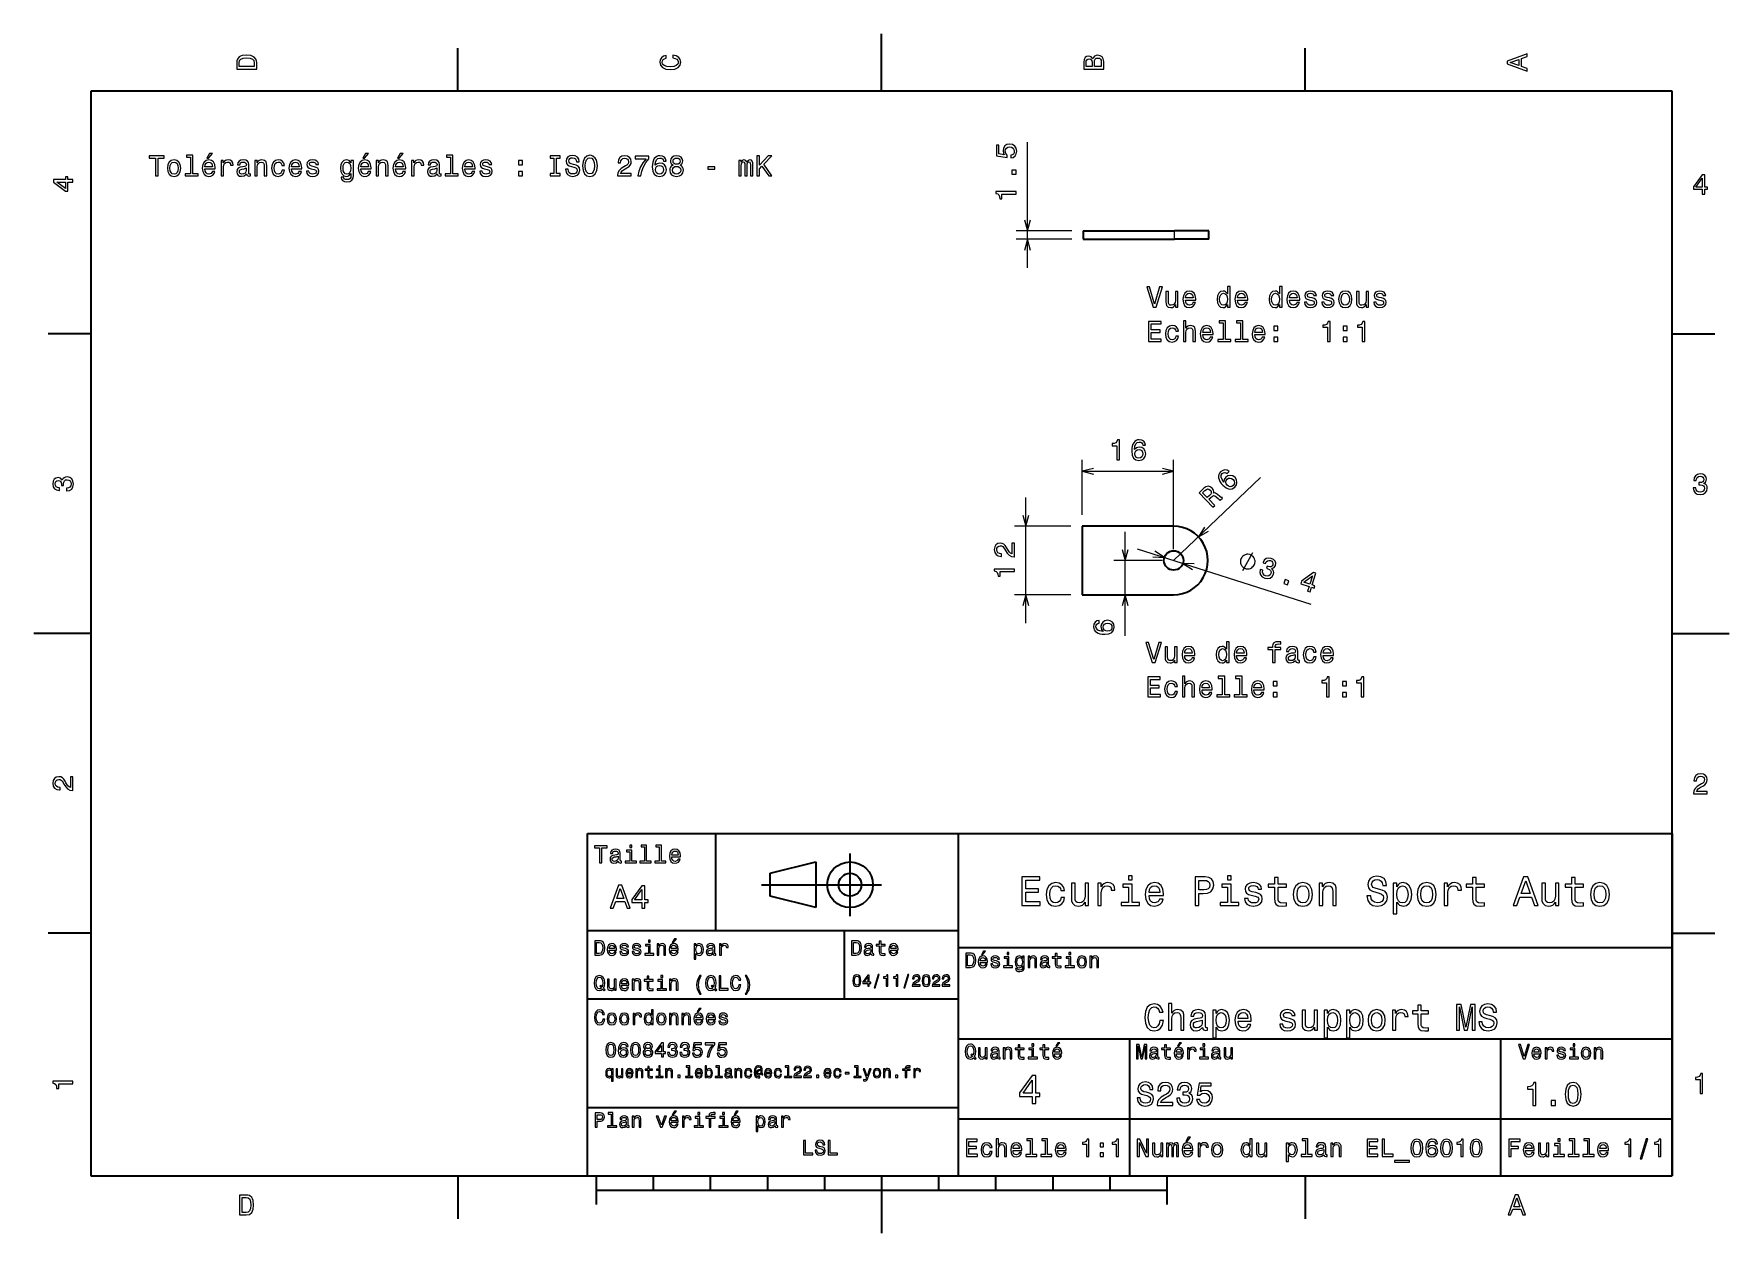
# Model space of a CAD drawing. Extents: x 0 to 297, y 0 to 210.
import ezdxf

# ---------------------------------------------------------------- set-up
doc = ezdxf.new("R2010")
doc.units = 0

msp = doc.modelspace()

# ---------------------------------------------------------------- linework, layer by layer
at = {"color": 7, "lineweight": 35, "ltscale": 0.25}
for p, q in [((148.5, 200), (148.5, 210)), ((10, 105), (0, 105)), ((287, 105), (297, 105)), ((192, 10), (192, 20)), ((148.5, 10), (148.5, 0))]:
    msp.add_line(p, q, dxfattribs=at)
at = {"color": 7, "lineweight": 35, "ltscale": 0.1875}
for p, q in [((74.300003, 200), (74.300003, 207.5)), ((222.699997, 200), (222.699997, 207.5)), ((10, 157.5), (2.5, 157.5)), ((287, 157.5), (294.5, 157.5)), ((10, 52.5), (2.5, 52.5)), ((287, 52.5), (294.5, 52.5)), ((74.300003, 10), (74.300003, 2.5)), ((222.699997, 10), (222.699997, 2.5))]:
    msp.add_line(p, q, dxfattribs=at)
at = {"color": 7, "lineweight": 35}
for p, q in [((287, 200), (10, 200)), ((10, 200), (10, 10)), ((287, 10), (287, 200)), ((97, 10), (97, 70)), ((97, 70), (287, 70)), ((162, 10), (162, 70)), ((287, 70), (287, 10)), ((127.5, 61), (148.5, 61)), ((97, 53), (162, 53)), ((162, 50), (287, 50)), ((97, 41), (162, 41)), ((162, 34), (287, 34)), ((257, 10), (257, 34)), ((97, 22), (162, 22)), ((162, 20), (287, 20)), ((10, 10), (287, 10)), ((97, 10), (287, 10)), ((98.5, 7.5), (198.5, 7.5))]:
    msp.add_line(p, q, dxfattribs=at)
at = {"color": 7, "lineweight": 13}
for p, q in [((174.084503, 169.031784), (174.084503, 191.039856)), ((199.682022, 117.795158), (214.875443, 132.292053)), ((173.787659, 106.795158), (173.787659, 128.795166)), ((193.297989, 119.828423), (223.717239, 110.140114))]:
    msp.add_line(p, q, dxfattribs=at)
at = {"color": 7, "lineweight": 13, "ltscale": 0.243855}
for p, q in [((181.838699, 175.531784), (172.084503, 175.531784)), ((181.838699, 174.031784), (172.084503, 174.031784))]:
    msp.add_line(p, q, dxfattribs=at)
at = {"color": 7, "lineweight": 35, "ltscale": 0.4}
for p, q in [((183.838699, 175.531784), (199.838699, 175.531784)), ((183.838699, 174.031784), (199.838699, 174.031784)), ((199.682022, 123.795158), (183.682022, 123.795158)), ((183.682022, 111.795158), (199.682022, 111.795158))]:
    msp.add_line(p, q, dxfattribs=at)
at = {"color": 7, "lineweight": 35, "ltscale": 0.0375}
for p, q in [((183.838699, 175.531784), (183.838699, 174.031784)), ((205.838699, 174.031784), (205.838699, 175.531784))]:
    msp.add_line(p, q, dxfattribs=at)
at = {"color": 7, "lineweight": 35, "ltscale": 0.15}
for p, q in [((205.838699, 175.531784), (199.838699, 175.531784)), ((205.838699, 174.031784), (199.838699, 174.031784))]:
    msp.add_line(p, q, dxfattribs=at)
at = {"color": 7, "lineweight": 13, "ltscale": 0.0375}
msp.add_line((199.838699, 174.031784), (199.838699, 175.531784), dxfattribs=at)
at = {"color": 8, "lineweight": 13, "ltscale": 0.24016}
msp.add_line((183.682022, 125.795158), (183.682022, 135.40155), dxfattribs=at)
at = {"color": 8, "lineweight": 13, "ltscale": 0.39016}
msp.add_line((199.682022, 119.795158), (199.682022, 135.40155), dxfattribs=at)
at = {"color": 8, "lineweight": 13, "ltscale": 0.4}
msp.add_line((183.682022, 133.40155), (199.682022, 133.40155), dxfattribs=at)
at = {"color": 7, "lineweight": 13, "ltscale": 0.247359}
for p, q in [((181.682022, 123.795158), (171.787659, 123.795158)), ((181.682022, 111.795158), (171.787659, 111.795158))]:
    msp.add_line(p, q, dxfattribs=at)
at = {"color": 7, "lineweight": 35, "ltscale": 0.3}
for p, q in [((183.682022, 123.795158), (183.682022, 111.795158)), ((142, 41), (142, 53))]:
    msp.add_line(p, q, dxfattribs=at)
at = {"color": 8, "lineweight": 13, "ltscale": 0.455822}
msp.add_line((191.179535, 104.562271), (191.179535, 122.795158), dxfattribs=at)
at = {"color": 8, "lineweight": 13, "ltscale": 0.212562}
msp.add_line((197.682022, 117.795158), (189.179535, 117.795158), dxfattribs=at)
at = {"color": 7, "lineweight": 35, "ltscale": 0.425}
msp.add_line((119.5, 53), (119.5, 70), dxfattribs=at)
at = {"color": 7, "lineweight": 35, "ltscale": 0.275}
msp.add_line((143, 55.5), (143, 66.5), dxfattribs=at)
at = {"color": 7, "lineweight": 35, "ltscale": 0.206155}
for p, q in [((129, 63), (137, 65)), ((137, 57), (129, 59))]:
    msp.add_line(p, q, dxfattribs=at)
at = {"color": 7, "lineweight": 35, "ltscale": 0.1}
msp.add_line((129, 59), (129, 63), dxfattribs=at)
at = {"color": 7, "lineweight": 35, "ltscale": 0.2}
msp.add_line((137, 65), (137, 57), dxfattribs=at)
at = {"color": 7, "lineweight": 35, "ltscale": 0.35}
msp.add_line((192, 20), (192, 34), dxfattribs=at)
at = {"color": 7, "lineweight": 35, "ltscale": 0.125}
for p, q in [((98.5, 10), (98.5, 5)), ((198.5, 10), (198.5, 5))]:
    msp.add_line(p, q, dxfattribs=at)
at = {"color": 7, "lineweight": 35, "ltscale": 0.0625}
for p, q in [((108.5, 10), (108.5, 7.5)), ((118.5, 10), (118.5, 7.5)), ((128.5, 10), (128.5, 7.5)), ((138.5, 10), (138.5, 7.5)), ((158.5, 10), (158.5, 7.5)), ((168.5, 10), (168.5, 7.5)), ((178.5, 10), (178.5, 7.5)), ((188.5, 10), (188.5, 7.5))]:
    msp.add_line(p, q, dxfattribs=at)
at = {"color": 7, "lineweight": 13}
for points in [[(35.533215, 204.994965), (35.533215, 203.829971), (39.033215, 203.829971), (39.033215, 204.994965), (38.922264, 205.544678), (38.584366, 205.953171), (38.034657, 206.205338), (37.283215, 206.296112), (36.516644, 206.215424), (36.21405, 206.114563), (35.971977, 205.973343), (35.644165, 205.56485), (35.563473, 205.297562)], [(35.951801, 204.959656), (36.027451, 205.342941), (36.259438, 205.605194), (36.672985, 205.761536), (37.283215, 205.811966), (37.873272, 205.756485), (38.286816, 205.600143), (38.533936, 205.332855), (38.614628, 204.959656), (38.614628, 204.298996), (35.951801, 204.298996)], [(111.93206, 205.817017), (112.35569, 205.716141), (112.658287, 205.549713), (112.844887, 205.317734), (112.905403, 205.045395), (112.814629, 204.71759), (112.54229, 204.460388), (112.098488, 204.28891), (111.483215, 204.233429), (110.872986, 204.28891), (110.424141, 204.455338), (110.151802, 204.71254), (110.055984, 205.045395), (110.106415, 205.287476), (110.247627, 205.494247), (110.474571, 205.655624), (110.787247, 205.766571), (110.787247, 206.245682), (110.308144, 206.094391), (109.94503, 205.832138), (109.718086, 205.474075), (109.637398, 205.045395), (109.763474, 204.510818), (110.116501, 204.10231), (110.696472, 203.840057), (111.483215, 203.749283), (112.269958, 203.840057), (112.84993, 204.10231), (113.208, 204.510818), (113.329041, 205.045395), (113.233215, 205.51442), (112.965927, 205.892654), (112.527161, 206.159943), (111.93206, 206.301163)], [(185.542007, 205.630417), (185.249496, 205.983429), (185.052811, 206.074219), (184.81073, 206.104477), (184.432495, 206.03891), (184.160156, 205.842224), (183.993729, 205.524506), (183.933212, 205.080704), (183.933212, 203.835022), (187.433212, 203.835022), (187.433212, 205.151306), (187.36261, 205.620331), (187.155838, 205.968307), (186.828018, 206.185165), (186.384216, 206.260818), (186.08667, 206.215424), (185.839554, 206.094391), (185.65799, 205.897705)], [(185.385666, 204.984879), (185.385666, 204.298996), (184.351807, 204.298996), (184.351807, 205.025223), (184.382065, 205.297562), (184.472839, 205.489197), (184.629181, 205.605194), (184.86116, 205.645538), (185.093155, 205.600143), (185.254532, 205.479111), (185.355408, 205.272339)], [(187.014618, 205.095825), (187.014618, 204.298996), (185.809296, 204.298996), (185.809296, 205.050446), (185.844589, 205.368164), (185.9505, 205.595108), (186.132065, 205.731277), (186.394302, 205.776657), (186.671692, 205.731277), (186.863327, 205.605194), (186.979324, 205.393372)], [(261.633209, 203.466858), (261.633209, 203.930847), (260.604401, 204.298996), (260.604401, 205.695969), (261.633209, 206.064133), (261.633209, 206.538193), (258.128174, 205.257217), (258.128174, 204.742798)], [(260.17572, 204.460388), (258.632477, 205), (260.17572, 205.539627)], [(171.171677, 188.271118), (171.58522, 188.38208), (171.90799, 188.629196), (172.109711, 188.99231), (172.185364, 189.456284), (172.094589, 189.965652), (171.847473, 190.364059), (171.454102, 190.616226), (170.949768, 190.712036), (170.480743, 190.626312), (170.112595, 190.384232), (169.875565, 190.005997), (169.789825, 189.5168), (169.850342, 189.13855), (170.016769, 188.846054), (169.073685, 188.987259), (169.073685, 190.520401), (168.660141, 190.520401), (168.660141, 188.649368), (170.516052, 188.371979), (170.516052, 188.775452), (170.279022, 189.067947), (170.193283, 189.441147), (170.248764, 189.763916), (170.410141, 190.011032), (170.657257, 190.167374), (170.974991, 190.222855), (171.292709, 190.167374), (171.539825, 190.005997), (171.696167, 189.758881), (171.751648, 189.441147), (171.716339, 189.173859), (171.600342, 188.967087), (171.418793, 188.815796), (171.171677, 188.740143)], [(21.286022, 185.143372), (21.75, 185.143372), (21.75, 188.219742), (22.809078, 188.219742), (22.809078, 188.643372), (20.221903, 188.643372), (20.221903, 188.219742), (21.286022, 188.219742)], [(23.378963, 186.494949), (23.459654, 185.879684), (23.691643, 185.425797), (24.059799, 185.143372), (24.554035, 185.047546), (25.043228, 185.143372), (25.411383, 185.420746), (25.643372, 185.874634), (25.729107, 186.494949), (25.643372, 187.110229), (25.411383, 187.569168), (25.043228, 187.846542), (24.554035, 187.947403), (24.059799, 187.846542), (23.691643, 187.564117), (23.459654, 187.110229)], [(23.832853, 186.5), (23.878242, 186.953888), (24.019453, 187.281708), (24.246399, 187.483429), (24.554035, 187.554031), (24.856628, 187.483429), (25.083574, 187.286743), (25.224785, 186.953888), (25.275215, 186.5), (25.224785, 186.041061), (25.083574, 185.708206), (24.856628, 185.506485), (24.554035, 185.440918), (24.246399, 185.506485), (24.019453, 185.708206), (23.878242, 186.041061)], [(27.428675, 188.391205), (27.428675, 185.516571), (26.51585, 185.516571), (26.51585, 185.143372), (28.780258, 185.143372), (28.780258, 185.516571), (27.872478, 185.516571), (27.872478, 188.764404), (26.732708, 188.764404), (26.732708, 188.391205)], [(29.970461, 186.368881), (31.745678, 186.368881), (31.750721, 186.575653), (31.670029, 187.155624), (31.448128, 187.58934), (31.0951, 187.851578), (30.62608, 187.947403), (30.167149, 187.846542), (29.814121, 187.564117), (29.587177, 187.105194), (29.506485, 186.5), (29.582134, 185.879684), (29.809078, 185.425797), (30.157061, 185.143372), (30.61095, 185.047546), (31.004322, 185.113113), (31.327089, 185.284576), (31.564121, 185.556915), (31.700289, 185.920029), (31.261528, 185.920029), (31.17075, 185.718292), (31.039625, 185.567001), (30.666428, 185.445969), (30.378963, 185.501434), (30.162104, 185.677948), (30.020893, 185.965424), (29.970461, 186.353745)], [(29.970461, 186.742081), (30.025936, 187.090057), (30.162104, 187.34726), (30.368877, 187.503601), (30.641211, 187.559082), (30.908501, 187.503601), (31.115274, 187.34726), (31.241356, 187.090057), (31.286743, 186.742081)], [(30.278099, 188.219742), (30.575649, 188.219742), (31.276657, 189.077087), (30.782421, 189.077087)], [(32.784584, 185.143372), (33.228386, 185.143372), (33.228386, 186.691635), (33.273773, 187.064835), (33.409943, 187.332138), (33.631844, 187.493515), (33.929394, 187.548996), (34.151299, 187.513687), (34.317722, 187.412827), (34.418587, 187.241348), (34.453892, 187.009369), (34.90274, 187.009369), (34.84222, 187.417862), (34.675793, 187.710373), (34.398415, 187.886887), (34.020172, 187.947403), (33.76297, 187.907059), (33.541065, 187.806198), (33.344379, 187.63472), (33.188042, 187.40274), (33.188042, 187.851578), (32.784584, 187.851578)], [(37.26297, 185.496399), (37.26297, 185.481262), (37.288185, 185.309799), (37.363831, 185.188766), (37.681557, 185.092941), (37.928673, 185.133286), (37.928673, 185.476227), (37.822769, 185.46109), (37.681557, 185.526657), (37.656342, 185.728394), (37.656342, 187.130402), (37.595821, 187.48848), (37.419312, 187.740631), (37.111671, 187.891937), (36.677956, 187.947403), (36.254326, 187.886887), (35.941643, 187.715424), (35.744957, 187.44812), (35.679398, 187.095108), (35.679398, 187.064835), (36.077812, 187.064835), (36.113113, 187.276657), (36.224064, 187.427948), (36.405621, 187.518738), (36.662827, 187.554031), (36.909943, 187.528824), (37.086456, 187.453171), (37.192364, 187.322052), (37.227669, 187.140488), (37.207493, 186.92868), (37.126801, 186.822769), (36.925072, 186.772339), (36.546829, 186.731995), (36.113113, 186.641205), (35.805477, 186.479828), (35.62392, 186.227661), (35.568443, 185.854462), (35.618877, 185.521606), (35.775215, 185.27449), (36.027378, 185.118149), (36.375359, 185.062683), (36.844383, 185.168594)], [(38.690201, 185.143372), (39.134007, 185.143372), (39.134007, 186.706772), (39.179398, 187.064835), (39.325649, 187.327087), (39.552593, 187.48848), (39.855186, 187.548996), (40.097263, 187.498566), (40.248558, 187.362396), (40.324207, 187.135452), (40.349426, 186.832855), (40.349426, 185.143372), (40.793228, 185.143372), (40.793228, 186.92363), (40.773056, 187.281708), (40.682278, 187.579254), (40.384727, 187.851578), (39.92075, 187.947403), (39.663544, 187.912109), (39.446686, 187.816284), (39.260086, 187.654892), (39.113831, 187.438034), (39.113831, 187.851578), (38.690201, 187.851578)], [(43.451012, 186.953888), (43.889771, 186.953888), (43.798992, 187.357346), (43.582134, 187.675079), (43.24424, 187.871765), (42.805477, 187.947403), (42.321327, 187.846542), (41.953171, 187.564117), (41.721184, 187.105194), (41.640491, 186.489914), (41.716141, 185.879684), (41.943085, 185.425797), (42.301155, 185.143372), (42.790348, 185.047546), (43.224068, 185.123199), (43.561962, 185.335007), (43.793949, 185.667862), (43.894814, 186.111664), (43.471184, 186.111664), (43.395535, 185.829254), (43.254326, 185.617432), (43.052597, 185.486313), (42.805477, 185.445969), (42.497841, 185.51152), (42.27594, 185.713257), (42.139771, 186.041061), (42.094383, 186.505035), (42.139771, 186.958939), (42.280983, 187.286743), (42.507927, 187.48848), (42.805477, 187.559082), (43.067726, 187.513687), (43.264412, 187.39769), (43.395535, 187.206055)], [(45.150578, 186.368881), (46.925793, 186.368881), (46.930836, 186.575653), (46.850143, 187.155624), (46.628242, 187.58934), (46.275215, 187.851578), (45.806198, 187.947403), (45.347263, 187.846542), (44.99424, 187.564117), (44.767292, 187.105194), (44.6866, 186.5), (44.762249, 185.879684), (44.989193, 185.425797), (45.337177, 185.143372), (45.791069, 185.047546), (46.184441, 185.113113), (46.507206, 185.284576), (46.74424, 185.556915), (46.880402, 185.920029), (46.441643, 185.920029), (46.350864, 185.718292), (46.219742, 185.567001), (45.846542, 185.445969), (45.559078, 185.501434), (45.34222, 185.677948), (45.201012, 185.965424), (45.150578, 186.353745)], [(45.150578, 186.742081), (45.206055, 187.090057), (45.34222, 187.34726), (45.548992, 187.503601), (45.821327, 187.559082), (46.088615, 187.503601), (46.295387, 187.34726), (46.421471, 187.090057), (46.466858, 186.742081)], [(49.124641, 186.721909), (48.695965, 186.822769), (48.378242, 186.938766), (48.272335, 187.175797), (48.302593, 187.342224), (48.408501, 187.463257), (48.579971, 187.53891), (48.827087, 187.569168), (49.064121, 187.53891), (49.250721, 187.44812), (49.371758, 187.311966), (49.422188, 187.130402), (49.855907, 187.130402), (49.855907, 187.140488), (49.780258, 187.468292), (49.573486, 187.72551), (49.250721, 187.886887), (48.827087, 187.947403), (48.398415, 187.886887), (48.085735, 187.720459), (47.88905, 187.473343), (47.828529, 187.16066), (47.873917, 186.858063), (48.015129, 186.646255), (48.247116, 186.494949), (48.585014, 186.389053), (49.07925, 186.268005), (49.381844, 186.141937), (49.462536, 186.041061), (49.492798, 185.889771), (49.447407, 185.703171), (49.32637, 185.561966), (49.129684, 185.471176), (48.867435, 185.440918), (48.590057, 185.471176), (48.388329, 185.577087), (48.252159, 185.748566), (48.196686, 185.985596), (47.768013, 185.985596), (47.838615, 185.582138), (48.045387, 185.289627), (48.373199, 185.113113), (48.827087, 185.047546), (49.301155, 185.113113), (49.649136, 185.289627), (49.86095, 185.572052), (49.9366, 185.940201), (49.881126, 186.257919), (49.724785, 186.474777), (49.467579, 186.615997)], [(55.978386, 185.264404), (55.978386, 187.851578), (55.554752, 187.851578), (55.554752, 187.412827), (55.206772, 187.811234), (54.994953, 187.912109), (54.757923, 187.947403), (54.32925, 187.846542), (53.996395, 187.564117), (53.779537, 187.110229), (53.703888, 186.5), (53.779537, 185.88472), (53.996395, 185.430832), (54.32925, 185.143372), (54.757923, 185.047546), (54.999996, 185.082855), (55.201729, 185.17363), (55.554752, 185.556915), (55.554752, 185.17363), (55.514408, 184.871033), (55.403458, 184.654175), (55.191639, 184.528091), (54.873917, 184.482712), (54.596539, 184.51297), (54.399853, 184.588623), (54.283859, 184.719742), (54.248558, 184.896255), (53.819881, 184.896255), (53.819881, 184.876083), (53.885445, 184.553314), (54.087173, 184.311234), (54.409939, 184.154892), (54.848701, 184.099426), (55.373196, 184.175079), (55.72118, 184.386887), (55.917866, 184.755051)], [(54.162823, 186.5), (54.20821, 186.948853), (54.344379, 187.281708), (54.556194, 187.478394), (54.838615, 187.548996), (55.136166, 187.478394), (55.358067, 187.281708), (55.494236, 186.948853), (55.544666, 186.5), (55.494236, 186.041061), (55.358067, 185.713257), (55.136166, 185.51152), (54.838615, 185.445969), (54.556194, 185.51152), (54.344379, 185.713257), (54.20821, 186.046112)], [(57.294666, 186.368881), (59.069881, 186.368881), (59.074924, 186.575653), (58.994232, 187.155624), (58.772331, 187.58934), (58.419304, 187.851578), (57.950287, 187.947403), (57.491352, 187.846542), (57.138325, 187.564117), (56.911381, 187.105194), (56.830688, 186.5), (56.906338, 185.879684), (57.133282, 185.425797), (57.481266, 185.143372), (57.935154, 185.047546), (58.328529, 185.113113), (58.651295, 185.284576), (58.888325, 185.556915), (59.024494, 185.920029), (58.585732, 185.920029), (58.494953, 185.718292), (58.363831, 185.567001), (57.990631, 185.445969), (57.703167, 185.501434), (57.486309, 185.677948), (57.345097, 185.965424), (57.294666, 186.353745)], [(57.294666, 186.742081), (57.35014, 187.090057), (57.486309, 187.34726), (57.693081, 187.503601), (57.965416, 187.559082), (58.232708, 187.503601), (58.43948, 187.34726), (58.565559, 187.090057), (58.610947, 186.742081)], [(57.602303, 188.219742), (57.899853, 188.219742), (58.600861, 189.077087), (58.106625, 189.077087)], [(59.94236, 185.143372), (60.386162, 185.143372), (60.386162, 186.706772), (60.431553, 187.064835), (60.577805, 187.327087), (60.804752, 187.48848), (61.107346, 187.548996), (61.349419, 187.498566), (61.500717, 187.362396), (61.576366, 187.135452), (61.601582, 186.832855), (61.601582, 185.143372), (62.045387, 185.143372), (62.045387, 186.92363), (62.025211, 187.281708), (61.934433, 187.579254), (61.636883, 187.851578), (61.172909, 187.947403), (60.915703, 187.912109), (60.698845, 187.816284), (60.512245, 187.654892), (60.36599, 187.438034), (60.36599, 187.851578), (59.94236, 187.851578)], [(63.366711, 186.368881), (65.141922, 186.368881), (65.146973, 186.575653), (65.066277, 187.155624), (64.844376, 187.58934), (64.491348, 187.851578), (64.022331, 187.947403), (63.563396, 187.846542), (63.210369, 187.564117), (62.983425, 187.105194), (62.902733, 186.5), (62.978382, 185.879684), (63.205326, 185.425797), (63.55331, 185.143372), (64.007202, 185.047546), (64.400574, 185.113113), (64.723343, 185.284576), (64.960373, 185.556915), (65.096542, 185.920029), (64.657776, 185.920029), (64.567001, 185.718292), (64.435875, 185.567001), (64.062675, 185.445969), (63.775211, 185.501434), (63.558353, 185.677948), (63.417141, 185.965424), (63.366711, 186.353745)], [(63.366711, 186.742081), (63.422184, 187.090057), (63.558353, 187.34726), (63.765125, 187.503601), (64.03746, 187.559082), (64.304749, 187.503601), (64.51152, 187.34726), (64.637604, 187.090057), (64.682991, 186.742081)], [(63.674347, 188.219742), (63.971897, 188.219742), (64.672905, 189.077087), (64.178665, 189.077087)], [(66.180832, 185.143372), (66.624634, 185.143372), (66.624634, 186.691635), (66.670029, 187.064835), (66.80619, 187.332138), (67.028091, 187.493515), (67.325638, 187.548996), (67.547546, 187.513687), (67.713974, 187.412827), (67.814835, 187.241348), (67.850143, 187.009369), (68.298981, 187.009369), (68.238464, 187.417862), (68.072037, 187.710373), (67.794662, 187.886887), (67.41642, 187.947403), (67.159218, 187.907059), (66.937317, 187.806198), (66.740631, 187.63472), (66.58429, 187.40274), (66.58429, 187.851578), (66.180832, 187.851578)], [(70.65921, 185.496399), (70.65921, 185.481262), (70.684433, 185.309799), (70.760078, 185.188766), (71.077805, 185.092941), (71.324921, 185.133286), (71.324921, 185.476227), (71.219009, 185.46109), (71.077805, 185.526657), (71.052582, 185.728394), (71.052582, 187.130402), (70.992065, 187.48848), (70.815552, 187.740631), (70.507919, 187.891937), (70.074203, 187.947403), (69.650574, 187.886887), (69.337891, 187.715424), (69.141205, 187.44812), (69.075638, 187.095108), (69.075638, 187.064835), (69.47406, 187.064835), (69.509361, 187.276657), (69.620316, 187.427948), (69.801865, 187.518738), (70.059067, 187.554031), (70.30619, 187.528824), (70.482704, 187.453171), (70.588608, 187.322052), (70.623917, 187.140488), (70.603745, 186.92868), (70.523048, 186.822769), (70.32132, 186.772339), (69.943077, 186.731995), (69.509361, 186.641205), (69.201721, 186.479828), (69.020172, 186.227661), (68.964691, 185.854462), (69.015121, 185.521606), (69.171463, 185.27449), (69.42363, 185.118149), (69.771606, 185.062683), (70.240631, 185.168594)], [(72.969009, 188.391205), (72.969009, 185.516571), (72.05619, 185.516571), (72.05619, 185.143372), (74.320602, 185.143372), (74.320602, 185.516571), (73.412819, 185.516571), (73.412819, 188.764404), (72.273048, 188.764404), (72.273048, 188.391205)], [(75.510803, 186.368881), (77.286011, 186.368881), (77.291061, 186.575653), (77.210365, 187.155624), (76.988464, 187.58934), (76.635437, 187.851578), (76.16642, 187.947403), (75.707489, 187.846542), (75.354462, 187.564117), (75.127518, 187.105194), (75.046822, 186.5), (75.122467, 185.879684), (75.349411, 185.425797), (75.697403, 185.143372), (76.151291, 185.047546), (76.544662, 185.113113), (76.867432, 185.284576), (77.104462, 185.556915), (77.240631, 185.920029), (76.801865, 185.920029), (76.71109, 185.718292), (76.579964, 185.567001), (76.206764, 185.445969), (75.919296, 185.501434), (75.702438, 185.677948), (75.561234, 185.965424), (75.510803, 186.353745)], [(75.510803, 186.742081), (75.566269, 187.090057), (75.702438, 187.34726), (75.90921, 187.503601), (76.181549, 187.559082), (76.448837, 187.503601), (76.655609, 187.34726), (76.781693, 187.090057), (76.82708, 186.742081)], [(79.484863, 186.721909), (79.056183, 186.822769), (78.738464, 186.938766), (78.632553, 187.175797), (78.662811, 187.342224), (78.768723, 187.463257), (78.940193, 187.53891), (79.187309, 187.569168), (79.424347, 187.53891), (79.610947, 187.44812), (79.731979, 187.311966), (79.78241, 187.130402), (80.216125, 187.130402), (80.216125, 187.140488), (80.14048, 187.468292), (79.933708, 187.72551), (79.610947, 187.886887), (79.187309, 187.947403), (78.758636, 187.886887), (78.445953, 187.720459), (78.249268, 187.473343), (78.188751, 187.16066), (78.234146, 186.858063), (78.375351, 186.646255), (78.607338, 186.494949), (78.945236, 186.389053), (79.439468, 186.268005), (79.742065, 186.141937), (79.822754, 186.041061), (79.853012, 185.889771), (79.807632, 185.703171), (79.686592, 185.561966), (79.489906, 185.471176), (79.227661, 185.440918), (78.950279, 185.471176), (78.74855, 185.577087), (78.612381, 185.748566), (78.556908, 185.985596), (78.128235, 185.985596), (78.198837, 185.582138), (78.405609, 185.289627), (78.733421, 185.113113), (79.187309, 185.047546), (79.661377, 185.113113), (80.009354, 185.289627), (80.221176, 185.572052), (80.296822, 185.940201), (80.241348, 186.257919), (80.085007, 186.474777), (79.827805, 186.615997)], [(84.926506, 187.100143), (85.622467, 187.100143), (85.622467, 187.851578), (84.926506, 187.851578)], [(91.114548, 185.567001), (90.469009, 185.567001), (90.469009, 185.143372), (92.224052, 185.143372), (92.224052, 185.567001), (91.578522, 185.567001), (91.578522, 188.219742), (92.224052, 188.219742), (92.224052, 188.643372), (90.469009, 188.643372), (90.469009, 188.219742), (91.114548, 188.219742)], [(93.585732, 186.298264), (93.126793, 186.298264), (93.227661, 185.763687), (93.47982, 185.370316), (93.868149, 185.133286), (94.392647, 185.047546), (94.912102, 185.128235), (95.30043, 185.350143), (95.547546, 185.69812), (95.638321, 186.157059), (95.562675, 186.570602), (95.350861, 186.837891), (95.007919, 187.014404), (94.548988, 187.145538), (94.155617, 187.241348), (93.898407, 187.35231), (93.752159, 187.513687), (93.706764, 187.765854), (93.752159, 187.992798), (93.883278, 188.164261), (94.085007, 188.280258), (94.362389, 188.320602), (94.644806, 188.270172), (94.866707, 188.134003), (95.012962, 187.907059), (95.083565, 187.599426), (95.542503, 187.599426), (95.542503, 187.609512), (95.461807, 188.083572), (95.224777, 188.4366), (94.851578, 188.658508), (94.34726, 188.734146), (93.893364, 188.658508), (93.540337, 188.446686), (93.313393, 188.118881), (93.232704, 187.695251), (93.298264, 187.317001), (93.489906, 187.059799), (93.792503, 186.888321), (94.206047, 186.757202), (94.614548, 186.641205), (94.922188, 186.530258), (95.108788, 186.368881), (95.174347, 186.106628), (95.113831, 185.83934), (94.957489, 185.637604), (94.720459, 185.51152), (94.412819, 185.471176), (94.069878, 185.526657), (93.807632, 185.688034), (93.641205, 185.950287)], [(96.122475, 186.893372), (96.213257, 186.106628), (96.475502, 185.526657), (96.884003, 185.168594), (97.418587, 185.047546), (97.948128, 185.168594), (98.361671, 185.526657), (98.618874, 186.106628), (98.714691, 186.893372), (98.618874, 187.675079), (98.507919, 187.992798), (98.361671, 188.255035), (97.948128, 188.613113), (97.695961, 188.703888), (97.418587, 188.739197), (96.87896, 188.613113), (96.470459, 188.260086), (96.213257, 187.680115)], [(96.606628, 186.893372), (96.662102, 187.503601), (96.828529, 187.952454), (97.085732, 188.224777), (97.418587, 188.320602), (97.746391, 188.224777), (98.003601, 187.947403), (98.170029, 187.498566), (98.230545, 186.893372), (98.170029, 186.283142), (98.003601, 185.83429), (97.746391, 185.561966), (97.418587, 185.471176), (97.085732, 185.561966), (96.828529, 185.83429), (96.662102, 186.278091)], [(102.260086, 185.143372), (104.66571, 185.143372), (104.66571, 185.577087), (102.764412, 185.577087), (102.870323, 185.814117), (103.05188, 186.010803), (103.611671, 186.368881), (103.909225, 186.520172), (104.242081, 186.73703), (104.479111, 186.989197), (104.61528, 187.286743), (104.66571, 187.624634), (104.579971, 188.048264), (104.342941, 188.381119), (103.979828, 188.592941), (103.510811, 188.668594), (103.026657, 188.582855), (102.658508, 188.345825), (102.421471, 187.967575), (102.340782, 187.468292), (102.340782, 187.39769), (102.799713, 187.39769), (102.799713, 187.438034), (102.8451, 187.780975), (102.98127, 188.033142), (103.198128, 188.194519), (103.485596, 188.25), (103.778099, 188.19957), (103.994957, 188.073486), (104.136169, 187.876801), (104.1866, 187.629684), (104.151299, 187.39769), (104.055481, 187.201004), (103.894096, 187.029541), (103.672195, 186.878235), (103.374641, 186.716858), (102.880409, 186.404175), (102.532425, 186.07132), (102.325653, 185.667862), (102.260086, 185.158508)], [(105.825653, 185.143372), (106.335022, 185.143372), (106.50145, 185.97551), (106.793953, 186.752167), (107.207497, 187.473343), (107.747124, 188.149139), (107.747124, 188.567719), (105.34655, 188.567719), (105.34655, 188.108795), (107.262978, 188.108795), (106.708221, 187.427948), (106.289635, 186.716858), (105.997124, 185.960373)], [(110.773064, 187.700287), (110.677246, 188.108795), (110.455338, 188.411377), (110.112404, 188.603027), (109.668594, 188.668594), (109.371048, 188.633286), (109.113838, 188.53746), (108.886894, 188.381119), (108.695251, 188.159225), (108.543961, 187.881851), (108.433006, 187.543945), (108.362404, 187.145538), (108.342232, 186.696686), (108.42292, 185.980545), (108.670036, 185.46109), (109.068451, 185.148422), (109.613121, 185.042511), (110.102318, 185.133286), (110.475517, 185.370316), (110.71759, 185.743515), (110.803322, 186.217575), (110.71759, 186.696686), (110.485603, 187.064835), (110.127533, 187.296829), (109.683723, 187.377518), (109.20462, 187.276657), (108.84655, 186.989197), (108.922203, 187.543945), (109.08358, 187.942368), (109.330704, 188.179398), (109.673637, 188.260086), (109.925804, 188.219742), (110.117447, 188.113831), (110.243523, 187.937317), (110.30909, 187.700287)], [(111.973358, 187.029541), (111.716148, 186.888321), (111.539635, 186.691635), (111.428688, 186.444519), (111.393387, 186.146973), (111.474075, 185.69812), (111.706062, 185.350143), (112.084305, 185.128235), (112.598717, 185.042511), (113.108078, 185.128235), (113.48632, 185.350143), (113.718315, 185.69812), (113.804047, 186.146973), (113.763702, 186.444519), (113.657791, 186.691635), (113.476234, 186.888321), (113.224075, 187.029541), (113.425804, 187.150574), (113.567017, 187.317001), (113.652748, 187.518738), (113.683006, 187.765854), (113.602318, 188.123917), (113.390503, 188.411377), (113.047562, 188.597977), (112.598717, 188.668594), (112.144821, 188.597977), (111.801888, 188.411377), (111.58503, 188.123917), (111.509377, 187.765854), (111.534592, 187.518738), (111.620331, 187.317001)], [(111.988487, 187.72551), (112.028831, 187.947403), (112.149864, 188.118881), (112.341507, 188.224777), (112.598717, 188.265137), (112.850876, 188.224777), (113.042519, 188.118881), (113.163559, 187.947403), (113.208946, 187.72551), (113.163559, 187.498566), (113.042519, 187.322052), (112.850876, 187.206055), (112.598717, 187.170746), (112.341507, 187.21109), (112.149864, 187.322052), (112.028831, 187.498566)], [(123.522362, 185.143372), (123.930862, 185.143372), (123.930862, 186.953888), (123.956078, 187.226227), (124.031723, 187.422913), (124.14772, 187.53891), (124.299019, 187.58429), (124.420052, 187.543945), (124.500748, 187.443085), (124.541092, 187.271606), (124.556221, 187.044662), (124.556221, 185.143372), (124.939507, 185.143372), (124.939507, 186.953888), (124.964722, 187.221176), (125.040367, 187.417862), (125.161407, 187.53891), (125.312706, 187.58429), (125.433739, 187.543945), (125.514435, 187.443085), (125.564865, 187.044662), (125.564865, 185.143372), (125.973366, 185.143372), (125.973366, 187.014404), (125.948151, 187.40274), (125.867462, 187.700287), (125.706078, 187.881851), (125.443825, 187.947403), (125.136192, 187.846542), (124.899162, 187.554031), (124.712563, 187.841492), (124.399879, 187.947403), (124.112419, 187.846542), (123.915733, 187.564117), (123.915733, 187.851578), (123.522362, 187.851578)], [(126.684464, 185.143372), (127.148445, 185.143372), (127.148445, 186.389053), (127.561989, 186.832855), (128.737061, 185.143372), (129.30191, 185.143372), (127.889793, 187.170746), (129.261551, 188.643372), (128.646271, 188.643372), (127.148445, 187.02449), (127.148445, 188.643372), (126.684464, 188.643372)], [(6.833213, 184.02739), (6.833213, 184.481277), (5.965778, 184.481277), (5.965778, 184.98056), (5.56232, 184.98056), (5.56232, 184.481277), (3.408862, 184.481277), (3.408862, 184.022339), (5.521974, 182.489197), (5.965778, 182.489197), (5.965778, 184.02739)], [(37.212536, 186.091492), (37.152016, 185.829254), (36.990635, 185.627518), (36.748558, 185.496399), (36.451012, 185.451004), (36.259369, 185.476227), (36.123199, 185.556915), (36.037464, 185.69812), (36.012249, 185.894806), (36.032421, 186.07132), (36.113113, 186.197403), (36.435879, 186.338623), (36.844383, 186.399139), (37.212536, 186.520172)], [(70.60878, 186.091492), (70.548264, 185.829254), (70.386887, 185.627518), (70.144806, 185.496399), (69.84726, 185.451004), (69.655609, 185.476227), (69.519447, 185.556915), (69.433716, 185.69812), (69.408493, 185.894806), (69.428665, 186.07132), (69.509361, 186.197403), (69.832123, 186.338623), (70.240631, 186.399139), (70.60878, 186.520172)], [(84.926506, 185.143372), (85.622467, 185.143372), (85.622467, 185.894806), (84.926506, 185.894806)], [(110.314133, 186.21254), (110.258652, 185.894806), (110.117447, 185.65274), (109.890495, 185.491348), (109.608078, 185.440918), (109.310532, 185.491348), (109.08358, 185.64769), (108.937332, 185.889771), (108.891937, 186.207489), (108.942375, 186.520172), (109.08358, 186.757202), (109.315575, 186.908508), (109.62825, 186.963974), (109.900589, 186.908508), (110.117447, 186.762253), (110.258652, 186.525223)], [(111.877533, 186.157059), (111.92292, 186.424347), (112.069176, 186.626083), (112.29612, 186.757202), (112.598717, 186.802597), (112.896263, 186.757202), (113.123215, 186.626083), (113.269463, 186.424347), (113.319901, 186.157059), (113.269463, 185.869598), (113.123215, 185.65274), (112.896263, 185.51152), (112.598717, 185.466141), (112.29612, 185.51152), (112.069176, 185.65274), (111.92292, 185.869598)], [(118.060539, 186.298264), (119.280998, 186.298264), (119.280998, 186.696686), (118.060539, 186.696686)], [(172.084503, 185.437836), (172.084503, 186.133804), (171.333054, 186.133804), (171.333054, 185.437836)], [(292.277374, 181.916794), (292.731262, 181.916794), (292.731262, 182.784225), (293.23056, 182.784225), (293.23056, 183.187683), (292.731262, 183.187683), (292.731262, 185.341141), (292.272339, 185.341141), (290.739197, 183.228027), (290.739197, 182.784225), (292.277374, 182.784225)], [(291.162842, 183.187683), (292.277374, 184.756134), (292.277374, 183.187683)], [(5.56232, 182.912827), (3.993876, 184.02739), (5.56232, 184.02739)], [(172.084503, 181.959015), (172.084503, 182.417953), (168.55928, 182.417953), (168.55928, 182.075012), (168.866913, 181.984238), (169.073685, 181.802673), (169.194733, 181.525299), (169.235077, 181.142014), (169.59314, 181.142014), (169.59314, 181.959015)], [(197.234238, 165.680206), (196.356705, 162.699646), (195.453979, 165.680206), (194.974869, 165.680206), (196.104553, 162.175156), (196.608871, 162.175156), (197.713333, 165.680206)], [(200.436676, 164.883362), (199.992874, 164.883362), (199.992874, 163.319962), (199.942444, 162.956863), (199.796188, 162.694611), (199.569244, 162.533218), (199.271698, 162.482788), (199.034668, 162.523132), (198.883362, 162.64418), (198.797638, 162.850952), (198.777466, 163.143448), (198.777466, 164.883362), (198.333649, 164.883362), (198.333649, 163.103104), (198.348785, 162.745041), (198.444611, 162.447495), (198.737122, 162.175156), (199.206131, 162.07933), (199.458298, 162.114639), (199.675156, 162.205414), (199.861755, 162.361755), (200.013046, 162.588699), (200.013046, 162.175156), (200.436676, 162.175156)], [(201.773132, 163.400665), (203.548355, 163.400665), (203.553391, 163.607437), (203.472702, 164.187408), (203.250809, 164.621124), (202.897781, 164.883362), (202.428757, 164.979187), (201.969818, 164.878326), (201.616791, 164.595901), (201.389847, 164.136978), (201.309158, 163.531784), (201.384811, 162.911469), (201.611755, 162.457581), (201.959732, 162.175156), (202.413635, 162.07933), (202.807007, 162.144897), (203.129761, 162.31636), (203.366791, 162.588699), (203.50296, 162.951813), (203.064209, 162.951813), (202.973419, 162.750076), (202.8423, 162.598785), (202.469101, 162.477753), (202.181641, 162.533218), (201.964783, 162.709732), (201.823563, 162.997208), (201.773132, 163.385529)], [(201.773132, 163.773865), (201.828613, 164.121841), (201.964783, 164.379044), (202.171555, 164.535385), (202.443893, 164.590866), (202.711182, 164.535385), (202.917953, 164.379044), (203.044037, 164.121841), (203.089417, 163.773865)], [(209.121124, 162.59375), (209.121124, 162.175156), (209.564926, 162.175156), (209.564926, 165.796188), (209.12616, 165.796188), (209.12616, 164.469818), (208.788269, 164.853104), (208.581497, 164.943893), (208.344467, 164.979187), (207.915787, 164.878326), (207.582932, 164.595901), (207.366074, 164.142014), (207.290436, 163.531784), (207.366074, 162.921555), (207.582932, 162.462616), (207.915787, 162.175156), (208.344467, 162.07933), (208.581497, 162.114639), (208.793304, 162.205414)], [(208.420105, 164.58078), (208.712616, 164.510162), (208.934525, 164.313477), (209.065643, 163.985672), (209.116074, 163.531784), (209.065643, 163.072845), (208.934525, 162.745041), (208.712616, 162.543304), (208.420105, 162.477753), (208.142731, 162.543304), (207.930923, 162.745041), (207.789703, 163.077896), (207.744324, 163.531784), (207.789703, 163.980637), (207.930923, 164.308441), (208.142731, 164.510162)], [(210.88121, 163.400665), (212.656418, 163.400665), (212.661469, 163.607437), (212.58078, 164.187408), (212.358871, 164.621124), (212.005844, 164.883362), (211.536835, 164.979187), (211.077896, 164.878326), (210.724869, 164.595901), (210.497925, 164.136978), (210.417236, 163.531784), (210.492874, 162.911469), (210.719818, 162.457581), (211.06781, 162.175156), (211.521698, 162.07933), (211.91507, 162.144897), (212.237839, 162.31636), (212.474869, 162.588699), (212.611038, 162.951813), (212.172272, 162.951813), (212.081497, 162.750076), (211.950378, 162.598785), (211.577179, 162.477753), (211.289703, 162.533218), (211.072845, 162.709732), (210.931641, 162.997208), (210.88121, 163.385529)], [(210.88121, 163.773865), (210.936676, 164.121841), (211.072845, 164.379044), (211.279617, 164.535385), (211.551956, 164.590866), (211.819244, 164.535385), (212.026016, 164.379044), (212.1521, 164.121841), (212.197495, 163.773865)], [(218.229187, 162.59375), (218.229187, 162.175156), (218.672989, 162.175156), (218.672989, 165.796188), (218.234238, 165.796188), (218.234238, 164.469818), (217.896332, 164.853104), (217.68956, 164.943893), (217.45253, 164.979187), (217.023865, 164.878326), (216.69101, 164.595901), (216.474152, 164.142014), (216.398499, 163.531784), (216.474152, 162.921555), (216.69101, 162.462616), (217.023865, 162.175156), (217.45253, 162.07933), (217.68956, 162.114639), (217.901382, 162.205414)], [(217.528183, 164.58078), (217.820694, 164.510162), (218.042587, 164.313477), (218.173721, 163.985672), (218.224152, 163.531784), (218.173721, 163.072845), (218.042587, 162.745041), (217.820694, 162.543304), (217.528183, 162.477753), (217.250809, 162.543304), (217.038986, 162.745041), (216.897781, 163.077896), (216.852386, 163.531784), (216.897781, 163.980637), (217.038986, 164.308441), (217.250809, 164.510162)], [(219.989273, 163.400665), (221.764496, 163.400665), (221.769531, 163.607437), (221.688843, 164.187408), (221.466949, 164.621124), (221.113922, 164.883362), (220.644897, 164.979187), (220.185959, 164.878326), (219.832932, 164.595901), (219.605988, 164.136978), (219.525299, 163.531784), (219.600952, 162.911469), (219.827896, 162.457581), (220.175873, 162.175156), (220.629761, 162.07933), (221.023132, 162.144897), (221.345901, 162.31636), (221.582932, 162.588699), (221.719101, 162.951813), (221.280334, 162.951813), (221.18956, 162.750076), (221.058441, 162.598785), (220.685242, 162.477753), (220.397781, 162.533218), (220.180923, 162.709732), (220.039703, 162.997208), (219.989273, 163.385529)], [(219.989273, 163.773865), (220.044754, 164.121841), (220.180923, 164.379044), (220.387695, 164.535385), (220.660034, 164.590866), (220.927322, 164.535385), (221.134094, 164.379044), (221.260162, 164.121841), (221.305557, 163.773865)], [(223.963333, 163.753693), (223.534668, 163.854553), (223.216949, 163.970551), (223.111038, 164.207581), (223.141296, 164.374008), (223.247192, 164.495041), (223.418671, 164.570694), (223.665787, 164.600952), (223.902817, 164.570694), (224.089417, 164.479904), (224.210449, 164.34375), (224.260895, 164.162186), (224.694611, 164.162186), (224.694611, 164.172272), (224.618958, 164.500076), (224.412186, 164.757294), (224.089417, 164.918671), (223.665787, 164.979187), (223.237122, 164.918671), (222.924438, 164.752243), (222.727753, 164.505127), (222.667236, 164.192444), (222.712616, 163.889847), (222.853821, 163.67804), (223.085815, 163.526733), (223.423706, 163.420837), (223.917953, 163.299789), (224.220551, 163.173721), (224.301239, 163.072845), (224.331497, 162.921555), (224.286102, 162.734955), (224.16507, 162.59375), (223.968384, 162.50296), (223.706131, 162.472702), (223.428757, 162.50296), (223.22702, 162.608871), (223.090866, 162.78035), (223.035385, 163.01738), (222.606705, 163.01738), (222.677322, 162.613922), (222.884094, 162.321411), (223.211899, 162.144897), (223.665787, 162.07933), (224.139847, 162.144897), (224.487839, 162.321411), (224.699646, 162.603836), (224.775299, 162.971985), (224.719818, 163.289703), (224.563477, 163.506561), (224.306274, 163.647781)], [(226.999359, 163.753693), (226.570679, 163.854553), (226.25296, 163.970551), (226.147064, 164.207581), (226.177307, 164.374008), (226.283218, 164.495041), (226.454697, 164.570694), (226.701813, 164.600952), (226.938843, 164.570694), (227.125443, 164.479904), (227.246475, 164.34375), (227.296906, 164.162186), (227.730621, 164.162186), (227.730621, 164.172272), (227.654984, 164.500076), (227.448212, 164.757294), (227.125443, 164.918671), (226.701813, 164.979187), (226.273132, 164.918671), (225.960449, 164.752243), (225.763763, 164.505127), (225.703247, 164.192444), (225.748642, 163.889847), (225.889847, 163.67804), (226.121841, 163.526733), (226.459732, 163.420837), (226.953979, 163.299789), (227.256561, 163.173721), (227.33725, 163.072845), (227.367523, 162.921555), (227.322128, 162.734955), (227.201096, 162.59375), (227.00441, 162.50296), (226.742157, 162.472702), (226.464783, 162.50296), (226.263046, 162.608871), (226.126877, 162.78035), (226.071411, 163.01738), (225.642731, 163.01738), (225.713333, 162.613922), (225.920105, 162.321411), (226.247925, 162.144897), (226.701813, 162.07933), (227.175873, 162.144897), (227.523865, 162.321411), (227.735672, 162.603836), (227.811325, 162.971985), (227.755844, 163.289703), (227.599503, 163.506561), (227.3423, 163.647781)], [(228.577896, 163.526733), (228.658585, 162.911469), (228.890564, 162.457581), (229.258728, 162.175156), (229.75296, 162.07933), (230.242157, 162.175156), (230.610306, 162.45253), (230.8423, 162.906418), (230.92804, 163.526733), (230.8423, 164.142014), (230.610306, 164.600952), (230.242157, 164.878326), (229.75296, 164.979187), (229.258728, 164.878326), (228.890564, 164.595901), (228.658585, 164.142014)], [(229.031784, 163.531784), (229.077179, 163.985672), (229.218384, 164.313477), (229.445328, 164.515213), (229.75296, 164.585815), (230.055557, 164.515213), (230.282501, 164.318527), (230.423706, 163.985672), (230.474152, 163.531784), (230.423706, 163.072845), (230.282501, 162.73999), (230.055557, 162.538269), (229.75296, 162.472702), (229.445328, 162.538269), (229.218384, 162.73999), (229.077179, 163.072845)], [(233.832932, 164.883362), (233.38913, 164.883362), (233.38913, 163.319962), (233.338699, 162.956863), (233.192444, 162.694611), (232.9655, 162.533218), (232.667938, 162.482788), (232.430908, 162.523132), (232.279617, 162.64418), (232.193878, 162.850952), (232.173706, 163.143448), (232.173706, 164.883362), (231.729904, 164.883362), (231.729904, 163.103104), (231.745041, 162.745041), (231.840851, 162.447495), (232.133362, 162.175156), (232.602386, 162.07933), (232.854553, 162.114639), (233.071411, 162.205414), (233.257996, 162.361755), (233.409302, 162.588699), (233.409302, 162.175156), (233.832932, 162.175156)], [(236.107422, 163.753693), (235.678757, 163.854553), (235.361023, 163.970551), (235.255127, 164.207581), (235.285385, 164.374008), (235.391296, 164.495041), (235.562759, 164.570694), (235.809875, 164.600952), (236.046906, 164.570694), (236.233505, 164.479904), (236.354553, 164.34375), (236.404984, 164.162186), (236.838699, 164.162186), (236.838699, 164.172272), (236.763046, 164.500076), (236.556274, 164.757294), (236.233505, 164.918671), (235.809875, 164.979187), (235.381195, 164.918671), (235.068527, 164.752243), (234.871841, 164.505127), (234.81131, 164.192444), (234.856705, 163.889847), (234.997925, 163.67804), (235.229904, 163.526733), (235.56781, 163.420837), (236.062042, 163.299789), (236.364624, 163.173721), (236.445328, 163.072845), (236.475586, 162.921555), (236.430191, 162.734955), (236.309158, 162.59375), (236.112473, 162.50296), (235.85022, 162.472702), (235.572845, 162.50296), (235.371124, 162.608871), (235.234955, 162.78035), (235.179474, 163.01738), (234.750793, 163.01738), (234.821411, 162.613922), (235.028168, 162.321411), (235.355988, 162.144897), (235.809875, 162.07933), (236.283936, 162.144897), (236.631927, 162.321411), (236.843735, 162.603836), (236.919388, 162.971985), (236.863907, 163.289703), (236.707581, 163.506561), (236.450363, 163.647781)], [(195.297638, 156.128326), (197.516647, 156.128326), (197.516647, 156.551956), (195.761612, 156.551956), (195.761612, 157.737122), (197.325012, 157.737122), (197.325012, 158.155701), (195.761612, 158.155701), (195.761612, 159.204697), (197.476303, 159.204697), (197.476303, 159.628326), (195.297638, 159.628326)], [(200.073563, 157.938843), (200.512329, 157.938843), (200.421555, 158.3423), (200.204697, 158.660034), (199.866791, 158.85672), (199.42804, 158.932358), (198.943893, 158.831497), (198.575729, 158.549072), (198.34375, 158.090149), (198.263046, 157.474869), (198.338699, 156.864639), (198.565643, 156.410751), (198.923706, 156.128326), (199.412903, 156.032501), (199.846619, 156.108154), (200.184525, 156.319962), (200.416504, 156.652817), (200.51738, 157.096619), (200.09375, 157.096619), (200.018097, 156.814209), (199.876877, 156.602386), (199.675156, 156.471268), (199.42804, 156.430923), (199.120407, 156.496475), (198.898499, 156.698212), (198.762329, 157.026016), (198.716934, 157.48999), (198.762329, 157.943893), (198.903534, 158.271698), (199.130493, 158.473434), (199.42804, 158.544037), (199.690277, 158.498642), (199.886963, 158.382645), (200.018097, 158.19101)], [(201.384811, 156.128326), (201.828613, 156.128326), (201.828613, 157.691727), (201.874008, 158.049789), (202.020248, 158.312042), (202.247208, 158.473434), (202.549789, 158.533951), (202.79187, 158.483521), (202.943161, 158.347351), (203.018814, 158.120407), (203.044037, 157.81781), (203.044037, 156.128326), (203.487839, 156.128326), (203.487839, 157.908585), (203.467667, 158.266663), (203.376877, 158.564209), (203.07933, 158.836533), (202.615356, 158.932358), (202.36319, 158.897064), (202.146332, 158.801239), (201.964783, 158.649933), (201.828613, 158.443161), (201.828613, 159.749359), (201.384811, 159.749359)], [(204.809158, 157.353836), (206.584381, 157.353836), (206.589417, 157.560608), (206.508728, 158.140579), (206.286819, 158.574295), (205.933807, 158.836533), (205.464783, 158.932358), (205.005844, 158.831497), (204.652817, 158.549072), (204.425873, 158.090149), (204.345184, 157.484955), (204.420837, 156.864639), (204.647781, 156.410751), (204.995758, 156.128326), (205.449646, 156.032501), (205.843018, 156.098068), (206.165787, 156.269531), (206.402817, 156.54187), (206.538986, 156.904984), (206.10022, 156.904984), (206.009445, 156.703247), (205.878326, 156.551956), (205.505127, 156.430923), (205.217667, 156.486389), (205.000809, 156.662903), (204.859589, 156.950378), (204.809158, 157.338699)], [(204.809158, 157.727036), (204.864639, 158.075012), (205.000809, 158.332214), (205.207581, 158.488556), (205.479904, 158.544037), (205.747208, 158.488556), (205.953979, 158.332214), (206.080048, 158.075012), (206.125443, 157.727036)], [(208.339417, 159.37616), (208.339417, 156.501526), (207.42659, 156.501526), (207.42659, 156.128326), (209.69101, 156.128326), (209.69101, 156.501526), (208.783218, 156.501526), (208.783218, 159.749359), (207.643448, 159.749359), (207.643448, 159.37616)], [(211.375443, 159.37616), (211.375443, 156.501526), (210.462616, 156.501526), (210.462616, 156.128326), (212.72702, 156.128326), (212.72702, 156.501526), (211.819244, 156.501526), (211.819244, 159.749359), (210.679474, 159.749359), (210.679474, 159.37616)], [(213.917236, 157.353836), (215.692444, 157.353836), (215.697495, 157.560608), (215.616791, 158.140579), (215.394897, 158.574295), (215.04187, 158.836533), (214.572845, 158.932358), (214.113922, 158.831497), (213.760895, 158.549072), (213.533951, 158.090149), (213.453247, 157.484955), (213.5289, 156.864639), (213.755844, 156.410751), (214.103836, 156.128326), (214.557724, 156.032501), (214.951096, 156.098068), (215.273865, 156.269531), (215.510895, 156.54187), (215.647064, 156.904984), (215.208298, 156.904984), (215.117523, 156.703247), (214.986389, 156.551956), (214.61319, 156.430923), (214.325729, 156.486389), (214.108871, 156.662903), (213.967667, 156.950378), (213.917236, 157.338699)], [(213.917236, 157.727036), (213.972702, 158.075012), (214.108871, 158.332214), (214.315643, 158.488556), (214.587982, 158.544037), (214.85527, 158.488556), (215.062042, 158.332214), (215.188126, 158.075012), (215.233521, 157.727036)], [(217.260895, 158.085098), (217.956848, 158.085098), (217.956848, 158.836533), (217.260895, 158.836533)], [(226.62616, 156.128326), (227.085098, 156.128326), (227.085098, 159.653549), (226.742157, 159.653549), (226.651382, 159.345901), (226.469818, 159.13913), (226.192444, 159.018097), (225.809158, 158.977753), (225.809158, 158.619675), (226.62616, 158.619675)], [(229.404984, 158.085098), (230.100952, 158.085098), (230.100952, 158.836533), (229.404984, 158.836533)], [(232.698212, 156.128326), (233.157135, 156.128326), (233.157135, 159.653549), (232.814209, 159.653549), (232.723419, 159.345901), (232.54187, 159.13913), (232.264496, 159.018097), (231.881195, 158.977753), (231.881195, 158.619675), (232.698212, 158.619675)], [(217.260895, 156.128326), (217.956848, 156.128326), (217.956848, 156.879761), (217.260895, 156.879761)], [(229.404984, 156.128326), (230.100952, 156.128326), (230.100952, 156.879761), (229.404984, 156.879761)], [(209.388733, 133.355347), (209.037415, 133.584747), (208.667969, 133.650482), (208.287567, 133.552399), (207.921204, 133.293457), (207.730301, 133.062515), (207.610367, 132.815628), (207.554092, 132.545853), (207.568634, 132.253006), (207.65065, 131.947891), (207.803635, 131.626831), (208.027588, 131.289825), (208.322845, 130.951172), (208.875595, 130.488754), (209.412979, 130.283524), (209.917084, 130.332336), (210.384262, 130.631714), (210.675522, 131.035095), (210.781906, 131.464218), (210.699417, 131.901337), (210.434174, 132.303497), (210.041412, 132.590942), (209.619415, 132.697159), (209.200211, 132.617813), (208.823425, 132.369827), (208.546417, 131.96611), (208.485794, 131.510941), (208.157562, 131.964539), (207.999283, 132.364197), (208.01445, 132.706268), (208.206863, 133.001389), (208.417145, 133.146271), (208.628906, 133.20195), (208.84198, 133.161285), (209.05304, 133.035049)], [(5.73379, 129.979111), (5.769093, 129.979111), (6.253242, 130.059799), (6.616354, 130.296829), (6.848343, 130.670029), (6.934078, 131.164276), (6.848343, 131.688766), (6.626441, 132.082138), (6.273415, 132.334305), (5.819525, 132.425079), (5.521974, 132.384735), (5.279899, 132.273788), (5.0933, 132.092224), (4.957133, 131.850143), (4.684798, 132.177963), (4.251081, 132.293961), (3.857709, 132.218307), (3.560158, 132.00145), (3.373559, 131.648422), (3.307997, 131.164276), (3.388689, 130.710388), (3.610591, 130.362396), (3.963617, 130.135452), (4.432637, 130.059799), (4.46794, 130.059799), (4.46794, 130.508652), (4.145173, 130.548996), (3.913184, 130.680115), (3.771974, 130.891937), (3.721542, 131.189484), (3.761888, 131.451736), (3.867795, 131.643372), (4.039265, 131.759369), (4.271254, 131.804764), (4.518372, 131.759369), (4.684798, 131.638336), (4.785663, 131.426514), (4.815922, 131.139053), (4.810879, 130.942368), (5.209294, 130.942368), (5.199208, 131.189484), (5.244596, 131.507217), (5.365634, 131.744247), (5.56232, 131.885452), (5.819525, 131.935883), (6.112032, 131.880417), (6.328891, 131.734161), (6.465058, 131.502167), (6.510447, 131.194534), (6.460014, 130.876801), (6.308718, 130.644821), (6.066643, 130.498566), (5.73379, 130.443085)], [(206.544418, 127.107315), (206.883759, 127.431099), (205.863678, 128.500183), (206.210312, 128.830917), (206.476166, 129.063675), (206.685455, 129.165787), (206.887924, 129.128937), (207.129807, 128.948471), (207.461395, 128.637482), (207.68869, 128.4431), (207.854324, 128.357178), (208.237442, 128.722733), (208.171295, 128.792053), (207.989899, 128.814148), (207.779663, 128.976028), (207.364197, 129.360321), (207.013214, 129.603973), (206.838776, 129.618774), (206.641266, 129.562775), (206.70018, 129.793243), (206.680496, 130.018433), (206.592987, 130.241638), (206.430359, 130.455917), (206.086823, 130.713669), (205.721542, 130.804291), (205.348434, 130.713165), (204.974792, 130.447266), (204.128281, 129.639557)], [(210.08374, 131.962143), (210.262939, 131.693985), (210.327881, 131.421356), (210.275085, 131.147934), (210.105576, 130.916473), (209.855484, 130.747559), (209.583359, 130.70401), (209.31044, 130.778183), (209.058273, 130.976715), (208.878906, 131.237762), (208.817444, 131.506729), (208.880829, 131.776337), (209.068756, 132.032333), (209.304092, 132.180191), (209.561951, 132.224091), (209.827744, 132.15007)], [(290.729126, 130.51622), (290.729126, 130.480911), (290.809814, 129.996765), (291.046844, 129.633652), (291.420044, 129.401657), (291.914276, 129.315933), (292.438782, 129.401657), (292.832153, 129.623566), (293.08429, 129.976593), (293.175079, 130.430481), (293.134735, 130.728027), (293.023773, 130.970108), (292.842224, 131.156708), (292.600159, 131.292877), (292.927948, 131.565216), (293.043945, 131.998932), (292.968292, 132.392303), (292.751434, 132.68985), (292.398407, 132.87645), (291.914276, 132.942017), (291.460388, 132.861313), (291.112396, 132.63942), (290.885468, 132.286392), (290.809814, 131.817368), (290.809814, 131.782074), (291.258636, 131.782074), (291.299011, 132.104828), (291.430115, 132.336823), (291.641937, 132.478027), (291.939484, 132.528473), (292.201721, 132.488113), (292.393372, 132.382217), (292.509369, 132.210739), (292.554749, 131.97876), (292.509369, 131.731628), (292.388336, 131.565216), (292.176514, 131.46434), (291.889069, 131.434082), (291.692383, 131.439133), (291.692383, 131.04071), (291.939484, 131.050797), (292.257202, 131.005417), (292.494232, 130.884369), (292.635468, 130.687683), (292.685883, 130.430481), (292.630402, 130.13797), (292.484161, 129.921112), (292.252167, 129.784943), (291.944519, 129.739563), (291.626801, 129.789993), (291.394806, 129.941284), (291.248566, 130.183365), (291.193085, 130.51622)], [(205.175842, 130.0466), (205.419312, 130.237076), (205.642349, 130.317444), (205.862717, 130.283752), (206.087036, 130.114395), (206.252472, 129.86795), (206.275818, 129.64624), (206.170639, 129.420425), (205.958176, 129.182846), (205.567749, 128.810333), (204.763535, 129.653183)], [(171.787659, 118.432625), (171.787659, 120.838242), (171.353943, 120.838242), (171.353943, 118.936943), (171.116913, 119.042854), (170.920227, 119.224411), (170.562149, 119.78421), (170.410858, 120.081757), (170.194, 120.414612), (169.941833, 120.651642), (169.644287, 120.787811), (169.306396, 120.838242), (168.882751, 120.75251), (168.549911, 120.515472), (168.338089, 120.152367), (168.262436, 119.683342), (168.348175, 119.199196), (168.585205, 118.831039), (168.963455, 118.594009), (169.462738, 118.513313), (169.53334, 118.513313), (169.53334, 118.972244), (169.492996, 118.972244), (169.150055, 119.017639), (168.897888, 119.153801), (168.736511, 119.370667), (168.68103, 119.658127), (168.731461, 119.950638), (168.857544, 120.167496), (169.05423, 120.308701), (169.301346, 120.359138), (169.53334, 120.323837), (169.730026, 120.228012), (169.901489, 120.066628), (170.052795, 119.844727), (170.214172, 119.547173), (170.526855, 119.05294), (170.859711, 118.704956), (171.263168, 118.498184), (171.772522, 118.432625)], [(213.889908, 117.20565), (213.925308, 117.316818), (213.940536, 117.556847), (213.938065, 117.741302), (213.917892, 117.870163), (213.859833, 118.072319), (213.746185, 118.292175), (213.614853, 118.456444), (213.521393, 118.547432), (213.372345, 118.65612), (213.167725, 118.782516), (213.056549, 118.817917), (212.945389, 118.853325), (212.705353, 118.868553), (212.520905, 118.866081), (212.392044, 118.845901), (212.18988, 118.787842), (211.970032, 118.674202), (211.805756, 118.542862), (211.714767, 118.449402), (211.606079, 118.300354), (211.479691, 118.095734), (211.44429, 117.984566), (211.408875, 117.873398), (211.393646, 117.633369), (211.396118, 117.448921), (211.416306, 117.320053), (211.474365, 117.117897), (211.587997, 116.898048), (211.719345, 116.733772), (211.812805, 116.642784), (211.961853, 116.534096), (212.166473, 116.4077), (212.277634, 116.372299), (212.388809, 116.336891), (212.62883, 116.321663), (212.813293, 116.324142), (212.942154, 116.344315), (213.144302, 116.402374), (213.364166, 116.516014), (213.528427, 116.647354), (213.619415, 116.740814), (213.728104, 116.889862), (213.854507, 117.09449)], [(171.787659, 115.836365), (171.787659, 116.295303), (168.262436, 116.295303), (168.262436, 115.952362), (168.570084, 115.861588), (168.776855, 115.680031), (168.897888, 115.402649), (168.938232, 115.019363), (169.29631, 115.019363), (169.29631, 115.836365)], [(214.880783, 116.207291), (214.870071, 116.173653), (214.800018, 115.687851), (214.91568, 115.269928), (215.200882, 114.935623), (215.645798, 114.703949), (216.17157, 114.626465), (216.613739, 114.718529), (216.961136, 114.978378), (217.185379, 115.383316), (217.237228, 115.679077), (217.204971, 115.943405), (217.088608, 116.1763), (216.899277, 116.379517), (217.294266, 116.53952), (217.536407, 116.917587), (217.58371, 117.315361), (217.467377, 117.664688), (217.187622, 117.949623), (216.746216, 118.159019), (216.28923, 118.219879), (215.89032, 118.114044), (215.56694, 117.846535), (215.352524, 117.422592), (215.341812, 117.388954), (215.769501, 117.252747), (215.905884, 117.548042), (216.101227, 117.729301), (216.345917, 117.799568), (216.64473, 117.757324), (216.88237, 117.639297), (217.032837, 117.480225), (217.091324, 117.281639), (217.064178, 117.046822), (216.945923, 116.825134), (216.78009, 116.703285), (216.547653, 116.671455), (216.264572, 116.729858), (216.07869, 116.794357), (215.957779, 116.414726), (216.196304, 116.34935), (216.48526, 116.209679), (216.674393, 116.022415), (216.749252, 115.792152), (216.719254, 115.531769), (216.577621, 115.269897), (216.372467, 115.107651), (216.110092, 115.048302), (215.803192, 115.098412), (215.515747, 115.242889), (215.340622, 115.457451), (215.274719, 115.732498), (215.322876, 116.06649)], [(218.986359, 113.745857), (219.649506, 113.534653), (219.877533, 114.250656), (219.214386, 114.461861)], [(223.142059, 112.422295), (223.574539, 112.284554), (223.837784, 113.111076), (224.313507, 112.959564), (224.435959, 113.343994), (223.96022, 113.495514), (224.613739, 115.547409), (224.176453, 115.686684), (222.074341, 114.138496), (221.939651, 113.715622), (223.405304, 113.248825)], [(222.465744, 113.971489), (224.003723, 115.127731), (223.52774, 113.633255)], [(197.07756, 103.443573), (196.200027, 100.463028), (195.297302, 103.443573), (194.818192, 103.443573), (195.947876, 99.93853), (196.452194, 99.93853), (197.556656, 103.443573)], [(200.279999, 102.646744), (199.836197, 102.646744), (199.836197, 101.083344), (199.785767, 100.72023), (199.639511, 100.457985), (199.412567, 100.2966), (199.115021, 100.24617), (198.877991, 100.286514), (198.726685, 100.407547), (198.640961, 100.614319), (198.620789, 100.90683), (198.620789, 102.646744), (198.176971, 102.646744), (198.176971, 100.866486), (198.192108, 100.508415), (198.287933, 100.210861), (198.580444, 99.93853), (199.049454, 99.842712), (199.30162, 99.878014), (199.518478, 99.968788), (199.705078, 100.12513), (199.856369, 100.352074), (199.856369, 99.93853), (200.279999, 99.93853)], [(201.616455, 101.164032), (203.391678, 101.164032), (203.396713, 101.370804), (203.316025, 101.950775), (203.094131, 102.384499), (202.741104, 102.646744), (202.272079, 102.742561), (201.813141, 102.641701), (201.460114, 102.359276), (201.23317, 101.900345), (201.152481, 101.295158), (201.228134, 100.674843), (201.455078, 100.220947), (201.803055, 99.93853), (202.256958, 99.842712), (202.65033, 99.908272), (202.973083, 100.079742), (203.210114, 100.352074), (203.346283, 100.715187), (202.907532, 100.715187), (202.816742, 100.513458), (202.685623, 100.36216), (202.312424, 100.241127), (202.024963, 100.2966), (201.808105, 100.473114), (201.666885, 100.760574), (201.616455, 101.148903)], [(201.616455, 101.537231), (201.671936, 101.885216), (201.808105, 102.142418), (202.014877, 102.298759), (202.287216, 102.354233), (202.554504, 102.298759), (202.761276, 102.142418), (202.88736, 101.885216), (202.932739, 101.537231)], [(208.964447, 100.357117), (208.964447, 99.93853), (209.408249, 99.93853), (209.408249, 103.55957), (208.969482, 103.55957), (208.969482, 102.2332), (208.631592, 102.616486), (208.42482, 102.70726), (208.18779, 102.742561), (207.759109, 102.641701), (207.426254, 102.359276), (207.209396, 101.905388), (207.133759, 101.295158), (207.209396, 100.684929), (207.426254, 100.22599), (207.759109, 99.93853), (208.18779, 99.842712), (208.42482, 99.878014), (208.636627, 99.968788)], [(208.263428, 102.344147), (208.555939, 102.273544), (208.777847, 102.076859), (208.908966, 101.749046), (208.959396, 101.295158), (208.908966, 100.836227), (208.777847, 100.508415), (208.555939, 100.306686), (208.263428, 100.241127), (207.986053, 100.306686), (207.774246, 100.508415), (207.633026, 100.84127), (207.587646, 101.295158), (207.633026, 101.744003), (207.774246, 102.071815), (207.986053, 102.273544)], [(210.724533, 101.164032), (212.499741, 101.164032), (212.504791, 101.370804), (212.424103, 101.950775), (212.202194, 102.384499), (211.849167, 102.646744), (211.380157, 102.742561), (210.921219, 102.641701), (210.568192, 102.359276), (210.341248, 101.900345), (210.260559, 101.295158), (210.336197, 100.674843), (210.563141, 100.220947), (210.911133, 99.93853), (211.365021, 99.842712), (211.758392, 99.908272), (212.081161, 100.079742), (212.318192, 100.352074), (212.454361, 100.715187), (212.015594, 100.715187), (211.92482, 100.513458), (211.793701, 100.36216), (211.420502, 100.241127), (211.133026, 100.2966), (210.916168, 100.473114), (210.774963, 100.760574), (210.724533, 101.148903)], [(210.724533, 101.537231), (210.779999, 101.885216), (210.916168, 102.142418), (211.12294, 102.298759), (211.395279, 102.354233), (211.662567, 102.298759), (211.869339, 102.142418), (211.995422, 101.885216), (212.040817, 101.537231)], [(217.023529, 102.177727), (217.023529, 99.93853), (217.467331, 99.93853), (217.467331, 102.177727), (218.475967, 102.177727), (218.475967, 102.555962), (217.467331, 102.555962), (217.467331, 102.722389), (217.502625, 102.924118), (217.618622, 103.060287), (217.815308, 103.140976), (218.097733, 103.171242), (218.475967, 103.15107), (218.475967, 103.534348), (217.996857, 103.55957), (217.563141, 103.514175), (217.260559, 103.378014), (217.078995, 103.140976), (217.023529, 102.803085), (217.023529, 102.555962), (216.211563, 102.555962), (216.211563, 102.177727)], [(221.053055, 100.291557), (221.053055, 100.276428), (221.078278, 100.104958), (221.153931, 99.983917), (221.471649, 99.8881), (221.718765, 99.928444), (221.718765, 100.271385), (221.612854, 100.256256), (221.471649, 100.321815), (221.446426, 100.523544), (221.446426, 101.92556), (221.38591, 102.28363), (221.209396, 102.535789), (220.901764, 102.687088), (220.468048, 102.742561), (220.044418, 102.682045), (219.731735, 102.510574), (219.535049, 102.243286), (219.469482, 101.890259), (219.469482, 101.860001), (219.867905, 101.860001), (219.903198, 102.071815), (220.01416, 102.223114), (220.195709, 102.313889), (220.452911, 102.34919), (220.700043, 102.323975), (220.876541, 102.248329), (220.982452, 102.117203), (221.017761, 101.935646), (220.997589, 101.723831), (220.916901, 101.617928), (220.715164, 101.56749), (220.336914, 101.527145), (219.903198, 101.436371), (219.595566, 101.274986), (219.414017, 101.022827), (219.358536, 100.649628), (219.408966, 100.316772), (219.565308, 100.069656), (219.817474, 99.913315), (220.165451, 99.857841), (220.634476, 99.963745)], [(221.002625, 100.886658), (220.942108, 100.624413), (220.780731, 100.422676), (220.538651, 100.291557), (220.241104, 100.24617), (220.049454, 100.271385), (219.913284, 100.352074), (219.82756, 100.493286), (219.802338, 100.689972), (219.82251, 100.866486), (219.903198, 100.992561), (220.225967, 101.133774), (220.634476, 101.19429), (221.002625, 101.315331)], [(224.205078, 101.749046), (224.643829, 101.749046), (224.553055, 102.152504), (224.336197, 102.47023), (223.998306, 102.666916), (223.55954, 102.742561), (223.075394, 102.641701), (222.707245, 102.359276), (222.47525, 101.900345), (222.394562, 101.285072), (222.470215, 100.674843), (222.697144, 100.220947), (223.055222, 99.93853), (223.544418, 99.842712), (223.978134, 99.918358), (224.316025, 100.130173), (224.548019, 100.463028), (224.64888, 100.90683), (224.22525, 100.90683), (224.149597, 100.624413), (224.008392, 100.41259), (223.806656, 100.281471), (223.55954, 100.241127), (223.251907, 100.306686), (223.029999, 100.508415), (222.893829, 100.836227), (222.84845, 101.300201), (222.893829, 101.754089), (223.035049, 102.081902), (223.261993, 102.28363), (223.55954, 102.354233), (223.821793, 102.308846), (224.018478, 102.192856), (224.149597, 102.001213)], [(225.904648, 101.164032), (227.679855, 101.164032), (227.684906, 101.370804), (227.604218, 101.950775), (227.382309, 102.384499), (227.029282, 102.646744), (226.560257, 102.742561), (226.101334, 102.641701), (225.748306, 102.359276), (225.521362, 101.900345), (225.440674, 101.295158), (225.516312, 100.674843), (225.743256, 100.220947), (226.091248, 99.93853), (226.545135, 99.842712), (226.938507, 99.908272), (227.261276, 100.079742), (227.498306, 100.352074), (227.634476, 100.715187), (227.195709, 100.715187), (227.104935, 100.513458), (226.973816, 100.36216), (226.600616, 100.241127), (226.313141, 100.2966), (226.096283, 100.473114), (225.955078, 100.760574), (225.904648, 101.148903)], [(225.904648, 101.537231), (225.960114, 101.885216), (226.096283, 102.142418), (226.303055, 102.298759), (226.575394, 102.354233), (226.842682, 102.298759), (227.049454, 102.142418), (227.175537, 101.885216), (227.220917, 101.537231)], [(195.140961, 93.891701), (197.35997, 93.891701), (197.35997, 94.315331), (195.604935, 94.315331), (195.604935, 95.500488), (197.168335, 95.500488), (197.168335, 95.919075), (195.604935, 95.919075), (195.604935, 96.968071), (197.319626, 96.968071), (197.319626, 97.391701), (195.140961, 97.391701)], [(199.916885, 95.702217), (200.355652, 95.702217), (200.264877, 96.105675), (200.048019, 96.423401), (199.710114, 96.620087), (199.271362, 96.695732), (198.787216, 96.594872), (198.419052, 96.312447), (198.187073, 95.853516), (198.106369, 95.238243), (198.182022, 94.628014), (198.408966, 94.174118), (198.767029, 93.891701), (199.256226, 93.795883), (199.689941, 93.871529), (200.027847, 94.083344), (200.259827, 94.416199), (200.360703, 94.860001), (199.937073, 94.860001), (199.86142, 94.577583), (199.7202, 94.365761), (199.518478, 94.234642), (199.271362, 94.194298), (198.96373, 94.259857), (198.741821, 94.461586), (198.605652, 94.789398), (198.560257, 95.253372), (198.605652, 95.70726), (198.746857, 96.035072), (198.973816, 96.236801), (199.271362, 96.307404), (199.5336, 96.262016), (199.730286, 96.146027), (199.86142, 95.954384)], [(201.228134, 93.891701), (201.671936, 93.891701), (201.671936, 95.455101), (201.717331, 95.813171), (201.863571, 96.075417), (202.09053, 96.236801), (202.393112, 96.297318), (202.635193, 96.246887), (202.786484, 96.110718), (202.862137, 95.883774), (202.88736, 95.581184), (202.88736, 93.891701), (203.331161, 93.891701), (203.331161, 95.671959), (203.310989, 96.030029), (203.2202, 96.327583), (202.922653, 96.599915), (202.458679, 96.695732), (202.206512, 96.660431), (201.989655, 96.564613), (201.808105, 96.413315), (201.671936, 96.206543), (201.671936, 97.512741), (201.228134, 97.512741)], [(204.652481, 95.117203), (206.427704, 95.117203), (206.432739, 95.323975), (206.352051, 95.903946), (206.130142, 96.337669), (205.77713, 96.599915), (205.308105, 96.695732), (204.849167, 96.594872), (204.49614, 96.312447), (204.269196, 95.853516), (204.188507, 95.248329), (204.26416, 94.628014), (204.491104, 94.174118), (204.839081, 93.891701), (205.292969, 93.795883), (205.68634, 93.861443), (206.009109, 94.032913), (206.24614, 94.305244), (206.382309, 94.668358), (205.943542, 94.668358), (205.852768, 94.466629), (205.721649, 94.315331), (205.34845, 94.194298), (205.060989, 94.249771), (204.844131, 94.426285), (204.702911, 94.713745), (204.652481, 95.102074)], [(204.652481, 95.490402), (204.707962, 95.838387), (204.844131, 96.095589), (205.050903, 96.25193), (205.323227, 96.307404), (205.59053, 96.25193), (205.797302, 96.095589), (205.92337, 95.838387), (205.968765, 95.490402)], [(208.182739, 97.139542), (208.182739, 94.2649), (207.269913, 94.2649), (207.269913, 93.891701), (209.534332, 93.891701), (209.534332, 94.2649), (208.626541, 94.2649), (208.626541, 97.512741), (207.486771, 97.512741), (207.486771, 97.139542)], [(211.218765, 97.139542), (211.218765, 94.2649), (210.305939, 94.2649), (210.305939, 93.891701), (212.570343, 93.891701), (212.570343, 94.2649), (211.662567, 94.2649), (211.662567, 97.512741), (210.522797, 97.512741), (210.522797, 97.139542)], [(213.760559, 95.117203), (215.535767, 95.117203), (215.540817, 95.323975), (215.460114, 95.903946), (215.23822, 96.337669), (214.885193, 96.599915), (214.416168, 96.695732), (213.957245, 96.594872), (213.604218, 96.312447), (213.377274, 95.853516), (213.29657, 95.248329), (213.372223, 94.628014), (213.599167, 94.174118), (213.947159, 93.891701), (214.401047, 93.795883), (214.794418, 93.861443), (215.117188, 94.032913), (215.354218, 94.305244), (215.490387, 94.668358), (215.05162, 94.668358), (214.960846, 94.466629), (214.829712, 94.315331), (214.456512, 94.194298), (214.169052, 94.249771), (213.952194, 94.426285), (213.810989, 94.713745), (213.760559, 95.102074)], [(213.760559, 95.490402), (213.816025, 95.838387), (213.952194, 96.095589), (214.158966, 96.25193), (214.431305, 96.307404), (214.698593, 96.25193), (214.905365, 96.095589), (215.031448, 95.838387), (215.076843, 95.490402)], [(217.104218, 95.848473), (217.800171, 95.848473), (217.800171, 96.599915), (217.104218, 96.599915)], [(226.469482, 93.891701), (226.928421, 93.891701), (226.928421, 97.416916), (226.58548, 97.416916), (226.494705, 97.109283), (226.313141, 96.902512), (226.035767, 96.781471), (225.652481, 96.741127), (225.652481, 96.383057), (226.469482, 96.383057)], [(229.248306, 95.848473), (229.944275, 95.848473), (229.944275, 96.599915), (229.248306, 96.599915)], [(232.541534, 93.891701), (233.000458, 93.891701), (233.000458, 97.416916), (232.657532, 97.416916), (232.566742, 97.109283), (232.385193, 96.902512), (232.107819, 96.781471), (231.724518, 96.741127), (231.724518, 96.383057), (232.541534, 96.383057)], [(217.104218, 93.891701), (217.800171, 93.891701), (217.800171, 94.643143), (217.104218, 94.643143)], [(229.248306, 93.891701), (229.944275, 93.891701), (229.944275, 94.643143), (229.248306, 94.643143)], [(290.76947, 76.916786), (293.175079, 76.916786), (293.175079, 77.350502), (291.273773, 77.350502), (291.3797, 77.587532), (291.561249, 77.784218), (292.121033, 78.142288), (292.418579, 78.293587), (292.751434, 78.510445), (292.988464, 78.762604), (293.124634, 79.060158), (293.175079, 79.398056), (293.089355, 79.821686), (292.852325, 80.154541), (292.489197, 80.366356), (292.020172, 80.442001), (291.536041, 80.35627), (291.167877, 80.119232), (290.930847, 79.740997), (290.850159, 79.241714), (290.850159, 79.171112), (291.309082, 79.171112), (291.309082, 79.211456), (291.354462, 79.554398), (291.490631, 79.806557), (291.707489, 79.967941), (291.994965, 80.023415), (292.287476, 79.972984), (292.504333, 79.846901), (292.645538, 79.650215), (292.695984, 79.403099), (292.660675, 79.171112), (292.56485, 78.974426), (292.403473, 78.802956), (292.181549, 78.651657), (291.884003, 78.490273), (291.389771, 78.177589), (291.041779, 77.844742), (290.835022, 77.441284), (290.76947, 76.931915)], [(6.833213, 77.519447), (6.833213, 79.925072), (6.399496, 79.925072), (6.399496, 78.023773), (6.162464, 78.129684), (5.965778, 78.311241), (5.607709, 78.871033), (5.456412, 79.168587), (5.239553, 79.501442), (4.987392, 79.738472), (4.689842, 79.874641), (4.351945, 79.925072), (3.928314, 79.839333), (3.595461, 79.602303), (3.383646, 79.239189), (3.307997, 78.770172), (3.393732, 78.286018), (3.630764, 77.91787), (4.009006, 77.680832), (4.508286, 77.600143), (4.578891, 77.600143), (4.578891, 78.059074), (4.538545, 78.059074), (4.195605, 78.104462), (3.943444, 78.240631), (3.782061, 78.457489), (3.726585, 78.744957), (3.777017, 79.03746), (3.903098, 79.254318), (4.099784, 79.395531), (4.346902, 79.445961), (4.578891, 79.41066), (4.775577, 79.314842), (4.947046, 79.153458), (5.098343, 78.931557), (5.259727, 78.634003), (5.572406, 78.139771), (5.90526, 77.791786), (6.308718, 77.585014), (6.818084, 77.519447)], [(99.102303, 64.837173), (99.5, 64.837173), (99.5, 67.47406), (100.407784, 67.47406), (100.407784, 67.837173), (98.190201, 67.837173), (98.190201, 67.47406), (99.102303, 67.47406)], [(102.387611, 65.139771), (102.387611, 65.126801), (102.409225, 64.979828), (102.47406, 64.876076), (102.746399, 64.793945), (102.958214, 64.828529), (102.958214, 65.122475), (102.867432, 65.109505), (102.746399, 65.165703), (102.724785, 65.338615), (102.724785, 66.540344), (102.672913, 66.84726), (102.521614, 67.0634), (102.257927, 67.193085), (101.886169, 67.240631), (101.523056, 67.188759), (101.255043, 67.041786), (101.086456, 66.812675), (101.030258, 66.510086), (101.030258, 66.484146), (101.371758, 66.484146), (101.402016, 66.665703), (101.497116, 66.795387), (101.65274, 66.873199), (101.873199, 66.903458), (102.085014, 66.881844), (102.236313, 66.817001), (102.327087, 66.704605), (102.357346, 66.548988), (102.340057, 66.367432), (102.270897, 66.276657), (102.097984, 66.233429), (101.773773, 66.198845), (101.402016, 66.121033), (101.138329, 65.982704), (100.982712, 65.766571), (100.935158, 65.446686), (100.978386, 65.161385), (101.112389, 64.949562), (101.328529, 64.815559), (101.626801, 64.768013), (102.028816, 64.858788)], [(102.344383, 65.649857), (102.292511, 65.425072), (102.154182, 65.252159), (101.946686, 65.139771), (101.691643, 65.100861), (101.527374, 65.122475), (101.41066, 65.191643), (101.337173, 65.312675), (101.315559, 65.481262), (101.332855, 65.632561), (101.402016, 65.740631), (101.678673, 65.861671), (102.028816, 65.913544), (102.344383, 66.017288)], [(104.773773, 65.157059), (104.773773, 67.080688), (103.796829, 67.080688), (103.796829, 66.756485), (104.393372, 66.756485), (104.393372, 65.157059), (103.615273, 65.157059), (103.615273, 64.837173), (105.560516, 64.837173), (105.560516, 65.157059)], [(104.786743, 67.940918), (104.384727, 67.940918), (104.384727, 67.508644), (104.786743, 67.508644)], [(106.969742, 67.621033), (106.969742, 65.157059), (106.187317, 65.157059), (106.187317, 64.837173), (108.128242, 64.837173), (108.128242, 65.157059), (107.350143, 65.157059), (107.350143, 67.940918), (106.373199, 67.940918), (106.373199, 67.621033)], [(109.572044, 67.621033), (109.572044, 65.157059), (108.789627, 65.157059), (108.789627, 64.837173), (110.730545, 64.837173), (110.730545, 65.157059), (109.952454, 65.157059), (109.952454, 67.940918), (108.975502, 67.940918), (108.975502, 67.621033)], [(111.750717, 65.887604), (113.272339, 65.887604), (113.276657, 66.064842), (113.207497, 66.561958), (113.017288, 66.933716), (112.714699, 67.158501), (112.312683, 67.240631), (111.919312, 67.154175), (111.616714, 66.912102), (111.422188, 66.51873), (111.353027, 66), (111.41787, 65.4683), (111.612396, 65.079247), (111.91066, 64.837173), (112.299713, 64.755043), (112.636887, 64.811234), (112.913544, 64.958214), (113.116714, 65.191643), (113.233429, 65.502876), (112.857346, 65.502876), (112.779541, 65.329971), (112.667145, 65.200287), (112.34726, 65.096542), (112.100868, 65.144089), (111.914986, 65.295387), (111.793945, 65.541786), (111.750717, 65.874634)], [(111.750717, 66.207489), (111.798271, 66.50576), (111.914986, 66.726219), (112.092216, 66.860229), (112.325653, 66.907776), (112.554756, 66.860229), (112.731987, 66.726219), (112.840057, 66.50576), (112.878967, 66.207489)], [(173.109512, 57.381123), (176.279541, 57.381123), (176.279541, 57.986309), (173.772339, 57.986309), (173.772339, 59.679394), (176.005768, 59.679394), (176.005768, 60.277374), (173.772339, 60.277374), (173.772339, 61.775936), (176.221893, 61.775936), (176.221893, 62.381123), (173.109512, 62.381123)], [(192.439484, 62.554031), (191.769455, 62.554031), (191.769455, 61.833572), (192.439484, 61.833572)], [(203.462524, 57.381123), (204.125351, 57.381123), (204.125351, 59.492073), (204.860229, 59.492073), (205.602295, 59.528095), (206.193085, 59.780258), (206.574921, 60.270172), (206.704605, 60.940201), (206.603745, 61.559795), (206.315552, 62.013687), (205.840057, 62.287464), (205.191635, 62.381123), (203.462524, 62.381123)], [(209.788177, 62.554031), (209.118149, 62.554031), (209.118149, 61.833572), (209.788177, 61.833572)], [(234.20462, 59.030979), (233.548996, 59.030979), (233.693085, 58.267288), (234.053314, 57.70533), (234.608078, 57.366714), (235.357361, 57.244236), (236.099426, 57.359509), (236.654175, 57.67651), (237.007202, 58.17363), (237.136902, 58.82925), (237.028824, 59.420029), (236.726227, 59.801872), (236.236313, 60.054031), (235.580704, 60.241352), (235.018738, 60.378242), (234.651306, 60.536743), (234.442368, 60.767288), (234.377533, 61.127522), (234.442368, 61.451729), (234.629684, 61.696686), (234.917877, 61.862389), (235.314133, 61.920029), (235.71759, 61.84798), (236.034592, 61.653458), (236.24353, 61.32925), (236.344391, 60.889767), (237, 60.889767), (237, 60.904179), (236.884735, 61.581409), (236.546112, 62.085732), (236.01297, 62.402737), (235.292511, 62.510807), (234.644104, 62.402737), (234.139771, 62.100143), (233.815567, 61.631844), (233.700287, 61.026657), (233.793961, 60.486309), (234.067734, 60.118874), (234.5, 59.873917), (235.09079, 59.6866), (235.674362, 59.520893), (236.113831, 59.362389), (236.380402, 59.131844), (236.47406, 58.757202), (236.387619, 58.375359), (236.164276, 58.087173), (235.825653, 57.907059), (235.386169, 57.849422), (234.896255, 57.928673), (234.521622, 58.159222), (234.283875, 58.533859)], [(259.175781, 57.381123), (259.838623, 57.381123), (260.364563, 58.850864), (262.360229, 58.850864), (262.886169, 57.381123), (263.563416, 57.381123), (261.733429, 62.388329), (260.998566, 62.388329)], [(100.982712, 56.9049), (101.51297, 56.9049), (101.933716, 58.080692), (103.530258, 58.080692), (103.951012, 56.9049), (104.492798, 56.9049), (103.028816, 60.910664), (102.440926, 60.910664)], [(102.118156, 58.570606), (102.734871, 60.334293), (103.351585, 58.570606)], [(106.521614, 56.9049), (107.040344, 56.9049), (107.040344, 57.896255), (107.610954, 57.896255), (107.610954, 58.357349), (107.040344, 58.357349), (107.040344, 60.818443), (106.515854, 60.818443), (104.763687, 58.403458), (104.763687, 57.896255), (106.521614, 57.896255)], [(105.247841, 58.357349), (106.521614, 60.149857), (106.521614, 58.357349)], [(179.932281, 59.967579), (180.559082, 59.967579), (180.429398, 60.543945), (180.119598, 60.997837), (179.636887, 61.278816), (179.010086, 61.386887), (178.318436, 61.242794), (177.792511, 60.839336), (177.46109, 60.183716), (177.345825, 59.304752), (177.453888, 58.432995), (177.778091, 57.78458), (178.289627, 57.381123), (178.988464, 57.244236), (179.608063, 57.352303), (180.090775, 57.6549), (180.42218, 58.130402), (180.566284, 58.764408), (179.96109, 58.764408), (179.853027, 58.36095), (179.651291, 58.058357), (179.363113, 57.871037), (179.010086, 57.8134), (178.570602, 57.907059), (178.253601, 58.195244), (178.059082, 58.663544), (177.994232, 59.326366), (178.059082, 59.974781), (178.260803, 60.443081), (178.585007, 60.731266), (179.010086, 60.83213), (179.38472, 60.767288), (179.66571, 60.601585), (179.853027, 60.327808)], [(184.788177, 61.25), (184.154175, 61.25), (184.154175, 59.016571), (184.082123, 58.497837), (183.873199, 58.123196), (183.548996, 57.892651), (183.123917, 57.820602), (182.785294, 57.878242), (182.569168, 58.051151), (182.446686, 58.346542), (182.417862, 58.764408), (182.417862, 61.25), (181.783859, 61.25), (181.783859, 58.706772), (181.805481, 58.195244), (181.942368, 57.770172), (182.360229, 57.381123), (183.030258, 57.244236), (183.390488, 57.294666), (183.700287, 57.424351), (183.966858, 57.647694), (184.182999, 57.971901), (184.182999, 57.381123), (184.788177, 57.381123)], [(186.380402, 57.381123), (187.014404, 57.381123), (187.014404, 59.592937), (187.079254, 60.12608), (187.273773, 60.507923), (187.590775, 60.738472), (188.015854, 60.817722), (188.332855, 60.767288), (188.570602, 60.623199), (188.714691, 60.378242), (188.765121, 60.046829), (189.406342, 60.046829), (189.319885, 60.630402), (189.082123, 61.048271), (188.685883, 61.30043), (188.145538, 61.386887), (187.778091, 61.32925), (187.46109, 61.185158), (187.180115, 60.940201), (186.956772, 60.608788), (186.956772, 61.25), (186.380402, 61.25)], [(192.417862, 57.914265), (192.417862, 61.120316), (190.789627, 61.120316), (190.789627, 60.579971), (191.783859, 60.579971), (191.783859, 57.914265), (190.48703, 57.914265), (190.48703, 57.381123), (193.729111, 57.381123), (193.729111, 57.914265)], [(195.37175, 59.131844), (197.907776, 59.131844), (197.914978, 59.427231), (197.799713, 60.255764), (197.482712, 60.875359), (196.978378, 61.25), (196.30835, 61.386887), (195.65274, 61.242794), (195.148407, 60.839336), (194.824203, 60.183716), (194.708923, 59.319164), (194.817001, 58.432995), (195.141205, 57.78458), (195.638321, 57.381123), (196.286743, 57.244236), (196.848694, 57.337894), (197.309799, 57.582851), (197.648407, 57.971901), (197.842941, 58.490631), (197.216141, 58.490631), (197.086456, 58.20245), (196.899139, 57.986309), (196.365997, 57.8134), (195.955322, 57.892651), (195.645538, 58.14481), (195.443802, 58.555473), (195.37175, 59.110229)], [(195.37175, 59.664986), (195.451004, 60.162102), (195.645538, 60.529537), (195.940918, 60.75288), (196.329971, 60.83213), (196.711807, 60.75288), (197.007202, 60.529537), (197.187317, 60.162102), (197.252167, 59.664986)], [(205.01152, 61.76873), (205.443802, 61.725502), (205.760803, 61.588615), (205.94812, 61.336452), (206.01297, 60.940201), (205.940918, 60.522331), (205.746399, 60.270172), (205.414978, 60.140488), (204.96109, 60.104465), (204.125351, 60.104465), (204.125351, 61.76873)], [(209.766571, 57.914265), (209.766571, 61.120316), (208.138321, 61.120316), (208.138321, 60.579971), (209.132568, 60.579971), (209.132568, 57.914265), (207.835724, 57.914265), (207.835724, 57.381123), (211.077805, 57.381123), (211.077805, 57.914265)], [(214.060516, 59.636166), (213.44812, 59.780258), (212.994232, 59.945965), (212.842941, 60.28458), (212.886169, 60.522331), (213.03746, 60.695244), (213.282425, 60.803314), (213.635437, 60.846542), (213.97406, 60.803314), (214.240631, 60.67363), (214.413544, 60.479107), (214.485596, 60.219738), (215.105194, 60.219738), (215.105194, 60.23415), (214.997116, 60.70245), (214.701721, 61.069885), (214.240631, 61.30043), (213.635437, 61.386887), (213.023056, 61.30043), (212.57637, 61.062679), (212.29538, 60.709652), (212.208939, 60.262966), (212.273773, 59.830688), (212.475494, 59.528095), (212.806915, 59.311958), (213.289627, 59.16066), (213.995682, 58.987751), (214.427948, 58.807636), (214.543228, 58.663544), (214.586456, 58.447407), (214.521606, 58.180836), (214.348694, 57.979107), (214.067719, 57.849422), (213.693085, 57.806194), (213.296829, 57.849422), (213.008636, 58.000721), (212.814117, 58.245674), (212.734863, 58.584293), (212.122482, 58.584293), (212.223343, 58.007923), (212.518738, 57.590057), (212.98703, 57.337894), (213.635437, 57.244236), (214.312683, 57.337894), (214.809799, 57.590057), (215.112396, 57.993515), (215.220459, 58.519451), (215.141205, 58.973343), (214.917862, 59.283138), (214.55043, 59.484871)], [(217.353027, 60.579971), (217.353027, 58.64193), (217.396255, 58.015129), (217.597992, 57.582851), (218.001434, 57.330688), (218.685883, 57.244236), (219.43515, 57.280258), (219.43515, 57.827808), (218.887604, 57.78458), (218.390488, 57.842216), (218.123917, 58.022331), (218.008652, 58.324928), (217.98703, 58.75), (217.98703, 60.579971), (219.43515, 60.579971), (219.43515, 61.120316), (217.98703, 61.120316), (217.98703, 62.251438), (217.353027, 62.251438), (217.353027, 61.120316), (216.257935, 61.120316), (216.257935, 60.579971)], [(220.65274, 59.311958), (220.768005, 58.432995), (221.099426, 57.78458), (221.625366, 57.381123), (222.331421, 57.244236), (223.030258, 57.381123), (223.556198, 57.777374), (223.887604, 58.425793), (224.010086, 59.311958), (223.887604, 60.190922), (223.556198, 60.846542), (223.030258, 61.242794), (222.331421, 61.386887), (221.625366, 61.242794), (221.099426, 60.839336), (220.768005, 60.190922)], [(221.301147, 59.319164), (221.365997, 59.967579), (221.567719, 60.435879), (221.891937, 60.72406), (222.331421, 60.824928), (222.763687, 60.72406), (223.087891, 60.443081), (223.289627, 59.967579), (223.361679, 59.319164), (223.289627, 58.663544), (223.087891, 58.188038), (222.763687, 57.899853), (222.331421, 57.806194), (221.891937, 57.899853), (221.567719, 58.188038), (221.365997, 58.663544)], [(225.177246, 57.381123), (225.811249, 57.381123), (225.811249, 59.614552), (225.876083, 60.12608), (226.085022, 60.500717), (226.409225, 60.731266), (226.841507, 60.817722), (227.187317, 60.745674), (227.403458, 60.551151), (227.511536, 60.226944), (227.547546, 59.794666), (227.547546, 57.381123), (228.181564, 57.381123), (228.181564, 59.924351), (228.15274, 60.435879), (228.023056, 60.86095), (227.597992, 61.25), (226.935165, 61.386887), (226.567719, 61.336452), (226.257935, 61.199566), (225.991364, 60.969017), (225.782425, 60.659222), (225.782425, 61.25), (225.177246, 61.25)], [(238.786743, 60.652016), (238.786743, 61.25), (238.15274, 61.25), (238.15274, 55.882565), (238.786743, 55.882565), (238.786743, 57.971901), (239.010101, 57.633286), (239.262253, 57.409943), (239.896271, 57.244236), (240.50145, 57.381123), (240.976959, 57.791786), (241.286743, 58.440201), (241.402023, 59.319164), (241.286743, 60.190922), (240.976959, 60.839336), (240.50145, 61.242794), (239.896271, 61.386887), (239.550446, 61.343658), (239.255051, 61.206772), (239.002899, 60.976223)], [(239.788193, 57.8134), (239.363129, 57.907059), (239.053314, 58.195244), (238.858795, 58.663544), (238.793945, 59.319164), (238.858795, 59.967579), (239.053314, 60.435879), (239.363129, 60.716858), (239.788193, 60.817722), (240.177246, 60.716858), (240.48703, 60.428673), (240.681564, 59.960373), (240.753601, 59.319164), (240.681564, 58.67075), (240.48703, 58.195244), (240.177246, 57.907059)], [(242.338623, 59.311958), (242.453888, 58.432995), (242.785309, 57.78458), (243.311249, 57.381123), (244.017303, 57.244236), (244.716141, 57.381123), (245.242081, 57.777374), (245.573486, 58.425793), (245.695969, 59.311958), (245.573486, 60.190922), (245.242081, 60.846542), (244.716141, 61.242794), (244.017303, 61.386887), (243.311249, 61.242794), (242.785309, 60.839336), (242.453888, 60.190922)], [(242.98703, 59.319164), (243.05188, 59.967579), (243.253601, 60.435879), (243.57782, 60.72406), (244.017303, 60.824928), (244.449585, 60.72406), (244.773773, 60.443081), (244.97551, 59.967579), (245.047546, 59.319164), (244.97551, 58.663544), (244.773773, 58.188038), (244.449585, 57.899853), (244.017303, 57.806194), (243.57782, 57.899853), (243.253601, 58.188038), (243.05188, 58.663544)], [(247.100861, 57.381123), (247.734863, 57.381123), (247.734863, 59.592937), (247.799713, 60.12608), (247.994232, 60.507923), (248.311249, 60.738472), (248.736313, 60.817722), (249.053314, 60.767288), (249.291077, 60.623199), (249.435165, 60.378242), (249.485596, 60.046829), (250.126801, 60.046829), (250.040344, 60.630402), (249.802597, 61.048271), (249.406342, 61.30043), (248.865997, 61.386887), (248.498566, 61.32925), (248.181549, 61.185158), (247.900574, 60.940201), (247.677246, 60.608788), (247.677246, 61.25), (247.100861, 61.25)], [(252.05043, 60.579971), (252.05043, 58.64193), (252.093658, 58.015129), (252.29538, 57.582851), (252.698853, 57.330688), (253.383286, 57.244236), (254.132568, 57.280258), (254.132568, 57.827808), (253.585022, 57.78458), (253.087891, 57.842216), (252.82132, 58.022331), (252.706055, 58.324928), (252.684448, 58.75), (252.684448, 60.579971), (254.132568, 60.579971), (254.132568, 61.120316), (252.684448, 61.120316), (252.684448, 62.251438), (252.05043, 62.251438), (252.05043, 61.120316), (250.955322, 61.120316), (250.955322, 60.579971)], [(260.595093, 59.463257), (261.365997, 61.667866), (262.136902, 59.463257)], [(267.194519, 61.25), (266.560516, 61.25), (266.560516, 59.016571), (266.488464, 58.497837), (266.279541, 58.123196), (265.955322, 57.892651), (265.530243, 57.820602), (265.19165, 57.878242), (264.975494, 58.051151), (264.853027, 58.346542), (264.824219, 58.764408), (264.824219, 61.25), (264.190186, 61.25), (264.190186, 58.706772), (264.211792, 58.195244), (264.348694, 57.770172), (264.766571, 57.381123), (265.436584, 57.244236), (265.796814, 57.294666), (266.106628, 57.424351), (266.373199, 57.647694), (266.589325, 57.971901), (266.589325, 57.381123), (267.194519, 57.381123)], [(269.399109, 60.579971), (269.399109, 58.64193), (269.442352, 58.015129), (269.644073, 57.582851), (270.047546, 57.330688), (270.731995, 57.244236), (271.481262, 57.280258), (271.481262, 57.827808), (270.933716, 57.78458), (270.436584, 57.842216), (270.170013, 58.022331), (270.054749, 58.324928), (270.033142, 58.75), (270.033142, 60.579971), (271.481262, 60.579971), (271.481262, 61.120316), (270.033142, 61.120316), (270.033142, 62.251438), (269.399109, 62.251438), (269.399109, 61.120316), (268.304016, 61.120316), (268.304016, 60.579971)], [(272.698853, 59.311958), (272.814117, 58.432995), (273.145508, 57.78458), (273.671448, 57.381123), (274.377502, 57.244236), (275.076355, 57.381123), (275.602295, 57.777374), (275.933716, 58.425793), (276.056183, 59.311958), (275.933716, 60.190922), (275.602295, 60.846542), (275.076355, 61.242794), (274.377502, 61.386887), (273.671448, 61.242794), (273.145508, 60.839336), (272.814117, 60.190922)], [(273.34726, 59.319164), (273.412109, 59.967579), (273.613831, 60.435879), (273.938019, 60.72406), (274.377502, 60.824928), (274.809784, 60.72406), (275.134003, 60.443081), (275.335724, 59.967579), (275.407776, 59.319164), (275.335724, 58.663544), (275.134003, 58.188038), (274.809784, 57.899853), (274.377502, 57.806194), (273.938019, 57.899853), (273.613831, 58.188038), (273.412109, 58.663544)], [(99.080688, 51.190563), (98.248558, 51.190563), (98.248558, 48.690563), (99.080688, 48.690563), (99.473343, 48.769814), (99.765129, 49.011169), (99.945244, 49.40382), (100.010086, 49.940563), (99.952446, 50.488113), (99.880402, 50.70425), (99.779541, 50.877163), (99.487755, 51.111313), (99.296829, 51.168949)], [(99.055473, 50.891571), (99.329254, 50.837536), (99.516571, 50.671829), (99.628242, 50.376442), (99.664268, 49.940563), (99.624641, 49.519093), (99.51297, 49.223705), (99.322044, 49.047192), (99.055473, 48.989555), (98.583572, 48.989555), (98.583572, 50.891571)], [(100.784584, 49.565922), (102.052597, 49.565922), (102.056198, 49.713619), (101.998558, 50.127884), (101.840057, 50.437683), (101.587898, 50.625), (101.252884, 50.693443), (100.925072, 50.621399), (100.672913, 50.41967), (100.510803, 50.091862), (100.453171, 49.659584), (100.507202, 49.216499), (100.669312, 48.892292), (100.91787, 48.690563), (101.242073, 48.62212), (101.523056, 48.668949), (101.753601, 48.791428), (101.922913, 48.98595), (102.020172, 49.245319), (101.706772, 49.245319), (101.64193, 49.101227), (101.548271, 48.993156), (101.2817, 48.9067), (101.07637, 48.946327), (100.921471, 49.072407), (100.820602, 49.27774), (100.784584, 49.555115)], [(103.623199, 49.818085), (103.317001, 49.890129), (103.090057, 49.972984), (103.014412, 50.142292), (103.036026, 50.261169), (103.111671, 50.347622), (103.234146, 50.401657), (103.41066, 50.423271), (103.579971, 50.401657), (103.713257, 50.336815), (103.799713, 50.239555), (103.835732, 50.109871), (104.145531, 50.109871), (104.145531, 50.117077), (104.091499, 50.351227), (103.943802, 50.534943), (103.713257, 50.650219), (103.41066, 50.693443), (103.104469, 50.650219), (102.881126, 50.531342), (102.740631, 50.354828), (102.697403, 50.131485), (102.729828, 49.915348), (102.830688, 49.76405), (102.996399, 49.655983), (103.237755, 49.580334), (103.590775, 49.493877), (103.806915, 49.40382), (103.864555, 49.331772), (103.886169, 49.223705), (103.853745, 49.09042), (103.767288, 48.989555), (103.626801, 48.924713), (103.439484, 48.903099), (103.241356, 48.924713), (103.09726, 49.000362), (103, 49.122841), (102.960373, 49.292149), (102.654175, 49.292149), (102.704613, 49.003963), (102.852303, 48.795029), (103.086456, 48.668949), (103.41066, 48.62212), (103.749283, 48.668949), (103.997841, 48.795029), (104.149139, 48.996758), (104.203171, 49.259727), (104.163544, 49.486671), (104.051872, 49.641571), (103.868156, 49.742435)], [(105.791786, 49.818085), (105.485588, 49.890129), (105.258644, 49.972984), (105.182999, 50.142292), (105.204613, 50.261169), (105.280258, 50.347622), (105.40274, 50.401657), (105.579254, 50.423271), (105.748558, 50.401657), (105.881844, 50.336815), (105.9683, 50.239555), (106.004326, 50.109871), (106.314117, 50.109871), (106.314117, 50.117077), (106.260086, 50.351227), (106.112396, 50.534943), (105.881844, 50.650219), (105.579254, 50.693443), (105.273056, 50.650219), (105.049713, 50.531342), (104.909225, 50.354828), (104.865997, 50.131485), (104.898415, 49.915348), (104.999283, 49.76405), (105.164986, 49.655983), (105.406342, 49.580334), (105.759369, 49.493877), (105.975502, 49.40382), (106.033142, 49.331772), (106.054756, 49.223705), (106.022339, 49.09042), (105.935883, 48.989555), (105.795387, 48.924713), (105.60807, 48.903099), (105.409943, 48.924713), (105.265854, 49.000362), (105.168587, 49.122841), (105.12896, 49.292149), (104.822769, 49.292149), (104.873199, 49.003963), (105.020897, 48.795029), (105.255043, 48.668949), (105.579254, 48.62212), (105.91787, 48.668949), (106.166428, 48.795029), (106.317726, 48.996758), (106.371758, 49.259727), (106.33213, 49.486671), (106.220459, 49.641571), (106.036743, 49.742435)], [(107.981987, 48.957134), (107.981987, 50.560158), (107.16787, 50.560158), (107.16787, 50.289986), (107.664986, 50.289986), (107.664986, 48.957134), (107.016571, 48.957134), (107.016571, 48.690563), (108.637611, 48.690563), (108.637611, 48.957134)], [(107.992798, 51.27702), (107.657784, 51.27702), (107.657784, 50.916786), (107.992798, 50.916786)], [(109.181557, 48.690563), (109.498558, 48.690563), (109.498558, 49.807278), (109.530983, 50.063042), (109.635445, 50.250362), (109.797546, 50.365635), (110.013687, 50.408863), (110.1866, 50.372841), (110.29467, 50.275578), (110.348701, 50.113472), (110.366714, 49.897335), (110.366714, 48.690563), (110.683716, 48.690563), (110.683716, 49.962177), (110.669312, 50.217941), (110.604469, 50.430477), (110.39193, 50.625), (110.060516, 50.693443), (109.876801, 50.668228), (109.721901, 50.599785), (109.588615, 50.484512), (109.484146, 50.329613), (109.484146, 50.625), (109.181557, 50.625)], [(111.627518, 49.565922), (112.895531, 49.565922), (112.899132, 49.713619), (112.841499, 50.127884), (112.682999, 50.437683), (112.430832, 50.625), (112.095825, 50.693443), (111.768013, 50.621399), (111.515854, 50.41967), (111.353745, 50.091862), (111.296112, 49.659584), (111.350143, 49.216499), (111.512245, 48.892292), (111.760803, 48.690563), (112.085014, 48.62212), (112.365997, 48.668949), (112.596542, 48.791428), (112.765854, 48.98595), (112.863113, 49.245319), (112.549713, 49.245319), (112.484871, 49.101227), (112.391212, 48.993156), (112.124641, 48.9067), (111.919312, 48.946327), (111.764412, 49.072407), (111.663544, 49.27774), (111.627518, 49.555115)], [(111.84726, 50.88797), (112.059799, 50.88797), (112.560516, 51.500362), (112.207489, 51.500362)], [(115.986313, 50.326012), (115.986313, 50.625), (115.669312, 50.625), (115.669312, 47.941284), (115.986313, 47.941284), (115.986313, 48.98595), (116.097984, 48.816643), (116.22406, 48.704971), (116.541069, 48.62212), (116.843658, 48.690563), (117.081413, 48.895893), (117.236313, 49.2201), (117.293945, 49.659584), (117.236313, 50.095463), (117.081413, 50.41967), (116.843658, 50.621399), (116.541069, 50.693443), (116.368156, 50.671829), (116.220459, 50.603386), (116.094383, 50.488113)], [(119.005043, 48.942726), (119.005043, 48.931919), (119.023056, 48.809441), (119.077087, 48.722984), (119.304031, 48.654541), (119.480545, 48.683357), (119.480545, 48.928314), (119.4049, 48.917507), (119.304031, 48.96434), (119.286026, 49.108429), (119.286026, 50.109871), (119.242798, 50.365635), (119.116714, 50.54575), (118.896973, 50.65382), (118.587173, 50.693443), (118.284584, 50.650219), (118.061241, 50.52774), (117.920746, 50.336815), (117.873917, 50.084656), (117.873917, 50.063042), (118.158501, 50.063042), (118.183716, 50.21434), (118.26297, 50.322407), (118.392654, 50.387249), (118.57637, 50.412464), (118.752884, 50.394455), (118.878967, 50.34042), (118.954613, 50.246758), (118.979828, 50.117077), (118.965416, 49.965778), (118.907784, 49.890129), (118.763687, 49.854107), (118.493515, 49.825291), (118.183716, 49.760448), (117.963974, 49.645176), (117.834297, 49.465057), (117.79467, 49.19849), (117.830688, 48.960735), (117.942368, 48.784222), (118.122482, 48.67255), (118.37104, 48.632927), (118.706055, 48.708576)], [(120.143372, 48.690563), (120.460373, 48.690563), (120.460373, 49.796471), (120.492798, 50.063042), (120.590057, 50.253963), (120.748558, 50.369236), (120.961098, 50.408863), (121.119598, 50.383648), (121.238472, 50.3116), (121.310516, 50.189121), (121.335739, 50.023415), (121.656342, 50.023415), (121.613113, 50.315205), (121.49424, 50.524136), (121.296112, 50.650219), (121.02594, 50.693443), (120.842224, 50.664627), (120.683716, 50.592579), (120.543228, 50.4701), (120.431557, 50.304398), (120.431557, 50.625), (120.143372, 50.625)], [(144.080688, 51.190563), (143.248566, 51.190563), (143.248566, 48.690563), (144.080688, 48.690563), (144.473343, 48.769814), (144.765137, 49.011169), (144.945251, 49.40382), (145.010086, 49.940563), (144.952454, 50.488113), (144.880402, 50.70425), (144.779541, 50.877163), (144.487747, 51.111313), (144.296829, 51.168949)], [(144.055481, 50.891571), (144.329254, 50.837536), (144.516571, 50.671829), (144.628235, 50.376442), (144.664261, 49.940563), (144.624634, 49.519093), (144.51297, 49.223705), (144.322052, 49.047192), (144.055481, 48.989555), (143.583572, 48.989555), (143.583572, 50.891571)], [(146.656342, 48.942726), (146.656342, 48.931919), (146.674347, 48.809441), (146.728394, 48.722984), (146.955338, 48.654541), (147.131851, 48.683357), (147.131851, 48.928314), (147.056198, 48.917507), (146.955338, 48.96434), (146.937317, 49.108429), (146.937317, 50.109871), (146.894089, 50.365635), (146.768005, 50.54575), (146.548264, 50.65382), (146.23848, 50.693443), (145.935883, 50.650219), (145.71254, 50.52774), (145.572052, 50.336815), (145.525223, 50.084656), (145.525223, 50.063042), (145.809799, 50.063042), (145.835022, 50.21434), (145.914261, 50.322407), (146.043945, 50.387249), (146.227661, 50.412464), (146.404175, 50.394455), (146.530258, 50.34042), (146.605911, 50.246758), (146.631119, 50.117077), (146.616714, 49.965778), (146.559082, 49.890129), (146.414978, 49.854107), (146.144806, 49.825291), (145.835022, 49.760448), (145.61528, 49.645176), (145.485596, 49.465057), (145.445969, 49.19849), (145.481995, 48.960735), (145.593658, 48.784222), (145.773773, 48.67255), (146.022339, 48.632927), (146.357346, 48.708576)], [(148.100861, 50.289986), (148.100861, 49.320965), (148.122482, 49.007565), (148.223343, 48.791428), (148.425079, 48.665348), (148.767288, 48.62212), (149.141937, 48.640129), (149.141937, 48.913906), (148.868149, 48.892292), (148.619598, 48.921112), (148.486313, 49.011169), (148.42868, 49.162464), (148.417862, 49.375), (148.417862, 50.289986), (149.141937, 50.289986), (149.141937, 50.560158), (148.417862, 50.560158), (148.417862, 51.125721), (148.100861, 51.125721), (148.100861, 50.560158), (147.553314, 50.560158), (147.553314, 50.289986)], [(150.121765, 49.565922), (151.389771, 49.565922), (151.393372, 49.713619), (151.335739, 50.127884), (151.177231, 50.437683), (150.925079, 50.625), (150.590057, 50.693443), (150.262253, 50.621399), (150.010086, 50.41967), (149.847977, 50.091862), (149.790344, 49.659584), (149.844376, 49.216499), (150.006485, 48.892292), (150.255051, 48.690563), (150.579254, 48.62212), (150.860229, 48.668949), (151.090775, 48.791428), (151.260086, 48.98595), (151.357346, 49.245319), (151.043945, 49.245319), (150.979111, 49.101227), (150.885452, 48.993156), (150.618881, 48.9067), (150.413544, 48.946327), (150.258652, 49.072407), (150.157776, 49.27774), (150.121765, 49.555115)], [(100.784584, 49.832493), (100.824211, 50.081055), (100.921471, 50.264771), (101.069168, 50.376442), (101.263687, 50.416069), (101.454613, 50.376442), (101.602303, 50.264771), (101.69236, 50.081055), (101.724785, 49.832493)], [(111.627518, 49.832493), (111.667145, 50.081055), (111.764412, 50.264771), (111.912102, 50.376442), (112.106628, 50.416069), (112.297546, 50.376442), (112.445244, 50.264771), (112.535301, 50.081055), (112.567726, 49.832493)], [(116.48703, 48.9067), (116.274498, 48.953533), (116.119598, 49.097622), (116.022339, 49.331772), (115.989914, 49.659584), (116.022339, 49.983791), (116.119598, 50.217941), (116.274498, 50.358429), (116.48703, 50.408863), (116.681557, 50.358429), (116.836456, 50.21434), (116.933716, 49.98019), (116.969742, 49.659584), (116.933716, 49.335377), (116.836456, 49.097622), (116.681557, 48.953533)], [(118.969025, 49.367798), (118.925797, 49.180477), (118.810516, 49.036385), (118.637611, 48.942726), (118.425072, 48.910305), (118.288185, 48.928314), (118.190926, 48.98595), (118.129684, 49.086815), (118.111671, 49.227306), (118.126083, 49.353386), (118.183716, 49.443443), (118.414268, 49.544312), (118.706055, 49.587536), (118.969025, 49.673992)], [(146.620316, 49.367798), (146.577087, 49.180477), (146.461823, 49.036385), (146.28891, 48.942726), (146.07637, 48.910305), (145.939484, 48.928314), (145.842224, 48.98595), (145.780975, 49.086815), (145.76297, 49.227306), (145.777374, 49.353386), (145.835022, 49.443443), (146.065567, 49.544312), (146.357346, 49.587536), (146.620316, 49.673992)], [(150.121765, 49.832493), (150.161377, 50.081055), (150.258652, 50.264771), (150.406342, 50.376442), (150.600861, 50.416069), (150.791794, 50.376442), (150.939484, 50.264771), (151.029541, 50.081055), (151.061966, 49.832493)], [(164.080688, 49.030979), (163.248566, 49.030979), (163.248566, 46.530979), (164.080688, 46.530979), (164.473343, 46.610229), (164.765137, 46.851585), (164.945251, 47.244236), (165.010086, 47.780979), (164.952454, 48.328529), (164.880402, 48.544666), (164.779541, 48.717579), (164.487747, 48.951729), (164.296829, 49.009365)], [(164.055481, 48.731987), (164.329254, 48.677952), (164.516571, 48.512245), (164.628235, 48.216858), (164.664261, 47.780979), (164.624634, 47.359509), (164.51297, 47.064121), (164.322052, 46.887608), (164.055481, 46.829971), (163.583572, 46.829971), (163.583572, 48.731987)], [(165.784576, 47.406338), (167.052597, 47.406338), (167.056198, 47.554035), (166.998566, 47.9683), (166.840057, 48.278099), (166.587891, 48.465416), (166.252884, 48.533859), (165.925079, 48.461815), (165.672913, 48.260086), (165.510803, 47.932278), (165.453171, 47.5), (165.507202, 47.056915), (165.669312, 46.732708), (165.917862, 46.530979), (166.242081, 46.462536), (166.523056, 46.509365), (166.753601, 46.631844), (166.922913, 46.826366), (167.020172, 47.085735), (166.706772, 47.085735), (166.641937, 46.941643), (166.548264, 46.833572), (166.281708, 46.747116), (166.07637, 46.786743), (165.921463, 46.912823), (165.820602, 47.118156), (165.784576, 47.395531)], [(165.784576, 47.672909), (165.824203, 47.921471), (165.921463, 48.105186), (166.069168, 48.216858), (166.263687, 48.256485), (166.454605, 48.216858), (166.60231, 48.105186), (166.692368, 47.921471), (166.724777, 47.672909)], [(166.004318, 48.728386), (166.216858, 48.728386), (166.717575, 49.340778), (166.364548, 49.340778)], [(168.623199, 47.658501), (168.317001, 47.730545), (168.090057, 47.8134), (168.014404, 47.982708), (168.036026, 48.101585), (168.111664, 48.188038), (168.234146, 48.242073), (168.41066, 48.263687), (168.579971, 48.242073), (168.713257, 48.177231), (168.799713, 48.079971), (168.835739, 47.950287), (169.145538, 47.950287), (169.145538, 47.957493), (169.091492, 48.191643), (168.943802, 48.375359), (168.713257, 48.490635), (168.41066, 48.533859), (168.104462, 48.490635), (167.881119, 48.371758), (167.740631, 48.195244), (167.697403, 47.971901), (167.729828, 47.755764), (167.830688, 47.604465), (167.996399, 47.496399), (168.237747, 47.42075), (168.590775, 47.334293), (168.806915, 47.244236), (168.864548, 47.172188), (168.886169, 47.064121), (168.853745, 46.930836), (168.767288, 46.829971), (168.626801, 46.765129), (168.439484, 46.743515), (168.241348, 46.765129), (168.09726, 46.840778), (168, 46.963257), (167.960373, 47.132565), (167.654175, 47.132565), (167.704605, 46.844379), (167.85231, 46.635445), (168.086456, 46.509365), (168.41066, 46.462536), (168.749283, 46.509365), (168.997833, 46.635445), (169.149139, 46.837173), (169.203171, 47.100143), (169.163544, 47.327087), (169.05188, 47.481987), (168.868149, 47.582851)], [(170.8134, 46.79755), (170.8134, 48.400574), (169.999283, 48.400574), (169.999283, 48.130402), (170.496399, 48.130402), (170.496399, 46.79755), (169.847977, 46.79755), (169.847977, 46.530979), (171.469025, 46.530979), (171.469025, 46.79755)], [(170.824203, 49.117435), (170.489197, 49.117435), (170.489197, 48.757202), (170.824203, 48.757202)], [(173.518738, 46.617435), (173.518738, 48.465416), (173.216141, 48.465416), (173.216141, 48.152016), (172.967575, 48.4366), (172.816284, 48.508644), (172.646973, 48.533859), (172.340775, 48.461815), (172.103027, 48.260086), (171.94812, 47.935879), (171.894089, 47.5), (171.94812, 47.060516), (172.103027, 46.736309), (172.340775, 46.530979), (172.646973, 46.462536), (172.819885, 46.487751), (172.963974, 46.552593), (173.216141, 46.826366), (173.216141, 46.552593), (173.187317, 46.336456), (173.108063, 46.181557), (172.956772, 46.091499), (172.729828, 46.059078), (172.531708, 46.080692), (172.391205, 46.134727), (172.30835, 46.228386), (172.283142, 46.354465), (171.976944, 46.354465), (171.976944, 46.340057), (172.023773, 46.109509), (172.167862, 45.9366), (172.398407, 45.824928), (172.711823, 45.785301), (173.086456, 45.839336), (173.335022, 45.990635), (173.47551, 46.253601)], [(172.221909, 47.5), (172.254318, 47.820606), (172.351593, 48.058357), (172.502884, 48.198845), (172.704605, 48.249279), (172.917145, 48.198845), (173.075653, 48.058357), (173.172913, 47.820606), (173.208939, 47.5), (173.172913, 47.172188), (173.075653, 46.938038), (172.917145, 46.793949), (172.704605, 46.747116), (172.502884, 46.793949), (172.351593, 46.938038), (172.254318, 47.175793)], [(174.181549, 46.530979), (174.498566, 46.530979), (174.498566, 47.647694), (174.530975, 47.903458), (174.635452, 48.090778), (174.797546, 48.206051), (175.013687, 48.249279), (175.1866, 48.213257), (175.294662, 48.115993), (175.348709, 47.953888), (175.366714, 47.737751), (175.366714, 46.530979), (175.683716, 46.530979), (175.683716, 47.802593), (175.669312, 48.058357), (175.604462, 48.270893), (175.391937, 48.465416), (175.060516, 48.533859), (174.876801, 48.508644), (174.721909, 48.440201), (174.588623, 48.324928), (174.484146, 48.170029), (174.484146, 48.465416), (174.181549, 48.465416)], [(177.499283, 46.783142), (177.499283, 46.772335), (177.517288, 46.649857), (177.57132, 46.5634), (177.798264, 46.494957), (177.974777, 46.523773), (177.974777, 46.76873), (177.899139, 46.757923), (177.798264, 46.804756), (177.780258, 46.948845), (177.780258, 47.950287), (177.73703, 48.206051), (177.610947, 48.386166), (177.391205, 48.494236), (177.081406, 48.533859), (176.778824, 48.490635), (176.555481, 48.368156), (176.414978, 48.177231), (176.368149, 47.925072), (176.368149, 47.903458), (176.65274, 47.903458), (176.677948, 48.054756), (176.757202, 48.162823), (176.886887, 48.227665), (177.070602, 48.25288), (177.247116, 48.234871), (177.373199, 48.180836), (177.448853, 48.087173), (177.47406, 47.957493), (177.459656, 47.806194), (177.402023, 47.730545), (177.257919, 47.694523), (176.987747, 47.665707), (176.677948, 47.600864), (176.458206, 47.485592), (176.328537, 47.305473), (176.28891, 47.038906), (176.324921, 46.801151), (176.4366, 46.624638), (176.616714, 46.512966), (176.86528, 46.473343), (177.200287, 46.548992)], [(178.943802, 48.130402), (178.943802, 47.161381), (178.965424, 46.84798), (179.066284, 46.631844), (179.268005, 46.505764), (179.610229, 46.462536), (179.984863, 46.480545), (179.984863, 46.754322), (179.71109, 46.732708), (179.46254, 46.761528), (179.329254, 46.851585), (179.271606, 47.00288), (179.260803, 47.215416), (179.260803, 48.130402), (179.984863, 48.130402), (179.984863, 48.400574), (179.260803, 48.400574), (179.260803, 48.966137), (178.943802, 48.966137), (178.943802, 48.400574), (178.396255, 48.400574), (178.396255, 48.130402)], [(181.656342, 46.79755), (181.656342, 48.400574), (180.842224, 48.400574), (180.842224, 48.130402), (181.33934, 48.130402), (181.33934, 46.79755), (180.690918, 46.79755), (180.690918, 46.530979), (182.311966, 46.530979), (182.311966, 46.79755)], [(181.667145, 49.117435), (181.332138, 49.117435), (181.332138, 48.757202), (181.667145, 48.757202)], [(182.762253, 47.496399), (182.819885, 47.056915), (182.985596, 46.732708), (183.248566, 46.530979), (183.601593, 46.462536), (183.951004, 46.530979), (184.213974, 46.729107), (184.379684, 47.053314), (184.440918, 47.496399), (184.379684, 47.935879), (184.213974, 48.263687), (183.951004, 48.461815), (183.601593, 48.533859), (183.248566, 48.461815), (182.985596, 48.260086), (182.819885, 47.935879)], [(183.086456, 47.5), (183.118881, 47.824207), (183.219742, 48.058357), (183.381851, 48.20245), (183.601593, 48.25288), (183.817719, 48.20245), (183.979828, 48.061958), (184.080688, 47.824207), (184.116714, 47.5), (184.080688, 47.172188), (183.979828, 46.934437), (183.817719, 46.790344), (183.601593, 46.743515), (183.381851, 46.790344), (183.219742, 46.934437), (183.118881, 47.172188)], [(185.024506, 46.530979), (185.341492, 46.530979), (185.341492, 47.647694), (185.373917, 47.903458), (185.478394, 48.090778), (185.640488, 48.206051), (185.856628, 48.249279), (186.029541, 48.213257), (186.137604, 48.115993), (186.19165, 47.953888), (186.209656, 47.737751), (186.209656, 46.530979), (186.526657, 46.530979), (186.526657, 47.802593), (186.512253, 48.058357), (186.447403, 48.270893), (186.234879, 48.465416), (185.903458, 48.533859), (185.719742, 48.508644), (185.56485, 48.440201), (185.431564, 48.324928), (185.327087, 48.170029), (185.327087, 48.465416), (185.024506, 48.465416)], [(99.642654, 42.685879), (99.916428, 42.401295), (100.107346, 42.592216), (99.811958, 42.894814), (99.963257, 43.305473), (100.010086, 43.780979), (99.941643, 44.339336), (99.862389, 44.56628), (99.757927, 44.753601), (99.46254, 45.009365), (99.282417, 45.074207), (99.084297, 45.099422), (98.702446, 45.009365), (98.41066, 44.757202), (98.223343, 44.342937), (98.158501, 43.780979), (98.223343, 43.219021), (98.407059, 42.804756), (98.698845, 42.548992), (99.084297, 42.462536), (99.397697, 42.520172)], [(99.415703, 42.916428), (99.260803, 42.801151), (99.084297, 42.765129), (98.850143, 42.829971), (98.666428, 43.024494), (98.543945, 43.341499), (98.504326, 43.780979), (98.543945, 44.216858), (98.662827, 44.537464), (98.846542, 44.731987), (99.084297, 44.80043), (99.318443, 44.731987), (99.502159, 44.533859), (99.62104, 44.213257), (99.664268, 43.780979), (99.631844, 43.406338), (99.5634, 43.150578), (99.329254, 43.395531), (99.134727, 43.211815)], [(107.438042, 44.130402), (107.438042, 43.161381), (107.459656, 42.84798), (107.560516, 42.631844), (107.762245, 42.505764), (108.104469, 42.462536), (108.479111, 42.480545), (108.479111, 42.754322), (108.20533, 42.732708), (107.956772, 42.761528), (107.823486, 42.851585), (107.765854, 43.00288), (107.755043, 43.215416), (107.755043, 44.130402), (108.479111, 44.130402), (108.479111, 44.400574), (107.755043, 44.400574), (107.755043, 44.966137), (107.438042, 44.966137), (107.438042, 44.400574), (106.890488, 44.400574), (106.890488, 44.130402)], [(110.161385, 45.117435), (109.82637, 45.117435), (109.82637, 44.757202), (110.161385, 44.757202)], [(116.695969, 41.835735), (116.922913, 41.835735), (116.717575, 42.217579), (116.573486, 42.617435), (116.483429, 43.038906), (116.454613, 43.463978), (116.483429, 43.88905), (116.573486, 44.306915), (116.717575, 44.710373), (116.922913, 45.092216), (116.695969, 45.092216), (116.432999, 44.695965), (116.249283, 44.303314), (116.141212, 43.892651), (116.108788, 43.463978), (116.141212, 43.0317), (116.249283, 42.624638), (116.432999, 42.231987)], [(119.159943, 42.685879), (119.433716, 42.401295), (119.624641, 42.592216), (119.329254, 42.894814), (119.480545, 43.305473), (119.527374, 43.780979), (119.458939, 44.339336), (119.379684, 44.56628), (119.275215, 44.753601), (118.979828, 45.009365), (118.799713, 45.074207), (118.601585, 45.099422), (118.219742, 45.009365), (117.927956, 44.757202), (117.740631, 44.342937), (117.675797, 43.780979), (117.740631, 43.219021), (117.924355, 42.804756), (118.216141, 42.548992), (118.601585, 42.462536), (118.914986, 42.520172)], [(118.932999, 42.916428), (118.778099, 42.801151), (118.601585, 42.765129), (118.367432, 42.829971), (118.183716, 43.024494), (118.061241, 43.341499), (118.021614, 43.780979), (118.061241, 44.216858), (118.180115, 44.537464), (118.363831, 44.731987), (118.601585, 44.80043), (118.835739, 44.731987), (119.019455, 44.533859), (119.138329, 44.213257), (119.181557, 43.780979), (119.149139, 43.406338), (119.080688, 43.150578), (118.846542, 43.395531), (118.652016, 43.211815)], [(120.03891, 42.530979), (121.645538, 42.530979), (121.645538, 42.833572), (120.370316, 42.833572), (120.370316, 45.030979), (120.03891, 45.030979)], [(123.522339, 43.460373), (123.450287, 43.15778), (123.331413, 42.941643), (123.16571, 42.808357), (122.971184, 42.765129), (122.73703, 42.829971), (122.553314, 43.024494), (122.43084, 43.341499), (122.391212, 43.780979), (122.43084, 44.216858), (122.549713, 44.537464), (122.733429, 44.731987), (122.971184, 44.80043), (123.144096, 44.764408), (123.291794, 44.663544), (123.407059, 44.501442), (123.486313, 44.278099), (123.828537, 44.278099), (123.720459, 44.620316), (123.533142, 44.879681), (123.277382, 45.041786), (122.971184, 45.099422), (122.58934, 45.009365), (122.297554, 44.757202), (122.110229, 44.342937), (122.045395, 43.780979), (122.110229, 43.219021), (122.297554, 42.804756), (122.58934, 42.548992), (122.971184, 42.462536), (123.306198, 42.530979), (123.57637, 42.721901), (123.767296, 43.035301), (123.868156, 43.460373)], [(124.847984, 41.835735), (125.107353, 42.231987), (125.291069, 42.624638), (125.399139, 43.0317), (125.435165, 43.463978), (125.399139, 43.892651), (125.291069, 44.303314), (125.107353, 44.695965), (124.847984, 45.092216), (124.62104, 45.092216), (124.822769, 44.710373), (124.966858, 44.306915), (125.053314, 43.88905), (125.085739, 43.463978), (125.053314, 43.038906), (124.966858, 42.617435), (124.819168, 42.217579), (124.62104, 41.835735)], [(143.498566, 44.201729), (143.541794, 43.749279), (143.677231, 43.426514), (143.893372, 43.230549), (144.193085, 43.167149), (144.489914, 43.230549), (144.706055, 43.426514), (144.838623, 43.749279), (144.884735, 44.201729), (144.838623, 44.651299), (144.783859, 44.829971), (144.706055, 44.976948), (144.489914, 45.172913), (144.193085, 45.239193), (143.893372, 45.172913), (143.677231, 44.974064), (143.541794, 44.651299)], [(143.775223, 44.201729), (143.798279, 44.550434), (143.870316, 44.801155), (144, 44.948128), (144.193085, 45), (144.383286, 44.948128), (144.51297, 44.801155), (144.585022, 44.550434), (144.608078, 44.201729), (144.585022, 43.850143), (144.51297, 43.599426), (144.383286, 43.45245), (144.193085, 43.403458), (144, 43.45245), (143.870316, 43.599426), (143.798279, 43.850143)], [(146.086456, 43.224785), (146.345825, 43.224785), (146.345825, 43.720463), (146.631134, 43.720463), (146.631134, 43.951008), (146.345825, 43.951008), (146.345825, 45.181557), (146.083572, 45.181557), (145.207504, 43.974064), (145.207504, 43.720463), (146.086456, 43.720463)], [(145.44957, 43.951008), (146.086456, 44.847263), (146.086456, 43.951008)], [(147.213257, 42.956772), (147.412109, 42.956772), (148.109512, 45.279541), (147.907791, 45.279541)], [(149.345825, 43.224785), (149.608078, 43.224785), (149.608078, 45.239193), (149.412109, 45.239193), (149.360229, 45.0634), (149.256485, 44.945248), (149.097992, 44.876083), (148.878967, 44.853027), (148.878967, 44.648415), (149.345825, 44.648415)], [(151.080688, 43.224785), (151.342941, 43.224785), (151.342941, 45.239193), (151.146973, 45.239193), (151.095108, 45.0634), (150.991364, 44.945248), (150.832855, 44.876083), (150.613831, 44.853027), (150.613831, 44.648415), (151.080688, 44.648415)], [(152.417877, 42.956772), (152.616714, 42.956772), (153.314133, 45.279541), (153.112396, 45.279541)], [(153.899139, 43.224785), (155.273773, 43.224785), (155.273773, 43.472622), (154.187317, 43.472622), (154.247849, 43.60807), (154.351593, 43.720463), (154.671478, 43.925072), (154.841507, 44.011528), (155.031708, 44.135448), (155.167145, 44.279541), (155.244965, 44.44957), (155.273773, 44.642651), (155.224792, 44.884727), (155.08934, 45.074928), (154.881851, 45.195965), (154.613831, 45.239193), (154.337173, 45.190201), (154.126801, 45.054756), (153.991364, 44.838619), (153.945251, 44.553314), (153.945251, 44.51297), (154.207504, 44.51297), (154.207504, 44.536022), (154.233429, 44.731991), (154.311249, 44.876083), (154.435165, 44.9683), (154.599426, 45), (154.766571, 44.971184), (154.890488, 44.899136), (154.971191, 44.786743), (155, 44.645535), (154.979828, 44.51297), (154.925079, 44.400578), (154.832855, 44.302593), (154.706055, 44.216141), (154.536026, 44.12392), (154.253601, 43.945248), (154.054764, 43.755043), (153.9366, 43.524498), (153.899139, 43.233429)], [(155.642654, 44.201729), (155.685883, 43.749279), (155.821335, 43.426514), (156.037476, 43.230549), (156.337173, 43.167149), (156.634003, 43.230549), (156.850143, 43.426514), (156.982712, 43.749279), (157.028824, 44.201729), (156.982712, 44.651299), (156.927963, 44.829971), (156.850143, 44.976948), (156.634003, 45.172913), (156.337173, 45.239193), (156.037476, 45.172913), (155.821335, 44.974064), (155.685883, 44.651299)], [(155.919312, 44.201729), (155.942368, 44.550434), (156.01442, 44.801155), (156.144104, 44.948128), (156.337173, 45), (156.527374, 44.948128), (156.657059, 44.801155), (156.729111, 44.550434), (156.752167, 44.201729), (156.729111, 43.850143), (156.657059, 43.599426), (156.527374, 43.45245), (156.337173, 43.403458), (156.144104, 43.45245), (156.01442, 43.599426), (155.942368, 43.850143)], [(157.368881, 43.224785), (158.743515, 43.224785), (158.743515, 43.472622), (157.657059, 43.472622), (157.71759, 43.60807), (157.821335, 43.720463), (158.14122, 43.925072), (158.311249, 44.011528), (158.50145, 44.135448), (158.636887, 44.279541), (158.714706, 44.44957), (158.743515, 44.642651), (158.694534, 44.884727), (158.559082, 45.074928), (158.351593, 45.195965), (158.083572, 45.239193), (157.806915, 45.190201), (157.596542, 45.054756), (157.461105, 44.838619), (157.414993, 44.553314), (157.414993, 44.51297), (157.677231, 44.51297), (157.677231, 44.536022), (157.703171, 44.731991), (157.780991, 44.876083), (157.904907, 44.9683), (158.069168, 45), (158.236313, 44.971184), (158.360229, 44.899136), (158.440918, 44.786743), (158.469742, 44.645535), (158.44957, 44.51297), (158.394821, 44.400578), (158.302597, 44.302593), (158.175797, 44.216141), (158.005768, 44.12392), (157.723343, 43.945248), (157.524506, 43.755043), (157.406342, 43.524498), (157.368881, 43.233429)], [(159.103745, 43.224785), (160.478394, 43.224785), (160.478394, 43.472622), (159.391937, 43.472622), (159.452454, 43.60807), (159.556198, 43.720463), (159.876083, 43.925072), (160.046112, 44.011528), (160.236313, 44.135448), (160.371765, 44.279541), (160.44957, 44.44957), (160.478394, 44.642651), (160.429398, 44.884727), (160.293945, 45.074928), (160.086456, 45.195965), (159.818451, 45.239193), (159.541794, 45.190201), (159.331421, 45.054756), (159.195969, 44.838619), (159.149857, 44.553314), (159.149857, 44.51297), (159.412109, 44.51297), (159.412109, 44.536022), (159.438049, 44.731991), (159.515854, 44.876083), (159.639771, 44.9683), (159.804031, 45), (159.971191, 44.971184), (160.095108, 44.899136), (160.175797, 44.786743), (160.20462, 44.645535), (160.184448, 44.51297), (160.129684, 44.400578), (160.037476, 44.302593), (159.91066, 44.216141), (159.740631, 44.12392), (159.458221, 43.945248), (159.259369, 43.755043), (159.14122, 43.524498), (159.103745, 43.233429)], [(177.463257, 47.208214), (177.420029, 47.020893), (177.304749, 46.876801), (177.131851, 46.783142), (176.919312, 46.750721), (176.782425, 46.76873), (176.68515, 46.826366), (176.623917, 46.927231), (176.605911, 47.067722), (176.620316, 47.193802), (176.677948, 47.283859), (176.908508, 47.384727), (177.200287, 47.427952), (177.463257, 47.514408)], [(101.998558, 44.465416), (101.681557, 44.465416), (101.681557, 43.348701), (101.645531, 43.089336), (101.541069, 42.902016), (101.37896, 42.786743), (101.166428, 42.750721), (100.997116, 42.779537), (100.889046, 42.865993), (100.827812, 43.013687), (100.8134, 43.222622), (100.8134, 44.465416), (100.496399, 44.465416), (100.496399, 43.193802), (100.507202, 42.938038), (100.575645, 42.725502), (100.784584, 42.530979), (101.119598, 42.462536), (101.299713, 42.487751), (101.454613, 42.552593), (101.587898, 42.664265), (101.695969, 42.826366), (101.695969, 42.530979), (101.998558, 42.530979)], [(102.953171, 43.406338), (104.221184, 43.406338), (104.224785, 43.554035), (104.167145, 43.9683), (104.008644, 44.278099), (103.756485, 44.465416), (103.421471, 44.533859), (103.093658, 44.461815), (102.841499, 44.260086), (102.679398, 43.932278), (102.621758, 43.5), (102.675797, 43.056915), (102.837898, 42.732708), (103.086456, 42.530979), (103.41066, 42.462536), (103.691643, 42.509365), (103.922188, 42.631844), (104.091499, 42.826366), (104.188759, 43.085735), (103.875359, 43.085735), (103.810516, 42.941643), (103.716858, 42.833572), (103.450287, 42.747116), (103.244957, 42.786743), (103.090057, 42.912823), (102.989197, 43.118156), (102.953171, 43.395531)], [(102.953171, 43.672909), (102.992798, 43.921471), (103.090057, 44.105186), (103.237755, 44.216858), (103.432274, 44.256485), (103.623199, 44.216858), (103.770897, 44.105186), (103.860954, 43.921471), (103.893372, 43.672909)], [(104.844383, 42.530979), (105.161385, 42.530979), (105.161385, 43.647694), (105.193802, 43.903458), (105.298271, 44.090778), (105.460373, 44.206051), (105.676514, 44.249279), (105.849426, 44.213257), (105.957497, 44.115993), (106.011528, 43.953888), (106.029541, 43.737751), (106.029541, 42.530979), (106.346542, 42.530979), (106.346542, 43.802593), (106.33213, 44.058357), (106.267288, 44.270893), (106.054756, 44.465416), (105.723343, 44.533859), (105.539627, 44.508644), (105.384727, 44.440201), (105.251442, 44.324928), (105.146973, 44.170029), (105.146973, 44.465416), (104.844383, 44.465416)], [(110.150574, 42.79755), (110.150574, 44.400574), (109.336456, 44.400574), (109.336456, 44.130402), (109.833572, 44.130402), (109.833572, 42.79755), (109.185158, 42.79755), (109.185158, 42.530979), (110.806198, 42.530979), (110.806198, 42.79755)], [(111.350143, 42.530979), (111.667145, 42.530979), (111.667145, 43.647694), (111.69957, 43.903458), (111.804031, 44.090778), (111.966141, 44.206051), (112.182274, 44.249279), (112.355186, 44.213257), (112.463257, 44.115993), (112.517288, 43.953888), (112.535301, 43.737751), (112.535301, 42.530979), (112.852303, 42.530979), (112.852303, 43.802593), (112.837898, 44.058357), (112.773056, 44.270893), (112.560516, 44.465416), (112.229103, 44.533859), (112.045387, 44.508644), (111.890488, 44.440201), (111.757202, 44.324928), (111.65274, 44.170029), (111.65274, 44.465416), (111.350143, 44.465416)], [(99.66787, 37.460373), (99.595818, 37.15778), (99.476944, 36.941643), (99.311241, 36.808357), (99.116714, 36.765129), (98.882568, 36.829971), (98.698845, 37.024494), (98.57637, 37.341499), (98.536743, 37.780979), (98.57637, 38.216858), (98.695244, 38.537464), (98.87896, 38.731987), (99.116714, 38.80043), (99.289627, 38.764408), (99.437317, 38.663544), (99.552597, 38.501442), (99.631844, 38.278099), (99.97406, 38.278099), (99.865997, 38.620316), (99.678673, 38.879681), (99.422913, 39.041786), (99.116714, 39.099422), (98.734871, 39.009365), (98.443085, 38.757202), (98.25576, 38.342937), (98.190926, 37.780979), (98.25576, 37.219021), (98.443085, 36.804756), (98.734871, 36.548992), (99.116714, 36.462536), (99.451729, 36.530979), (99.721901, 36.721901), (99.912827, 37.035301), (100.013687, 37.460373)], [(108.201729, 36.829971), (108.201729, 36.530979), (108.51873, 36.530979), (108.51873, 39.117435), (108.20533, 39.117435), (108.20533, 38.170029), (107.963974, 38.443802), (107.816284, 38.508644), (107.646973, 38.533859), (107.340775, 38.461815), (107.103027, 38.260086), (106.948128, 37.935879), (106.894089, 37.5), (106.948128, 37.064121), (107.103027, 36.736309), (107.340775, 36.530979), (107.646973, 36.462536), (107.816284, 36.487751), (107.967575, 36.552593)], [(116.184441, 38.728386), (116.396973, 38.728386), (116.897697, 39.340778), (116.54467, 39.340778)], [(197.274506, 37.203171), (197.144821, 36.658501), (196.930847, 36.269451), (196.632568, 36.029537), (196.282425, 35.951729), (195.860962, 36.068443), (195.530258, 36.418587), (195.309799, 36.989193), (195.23848, 37.780258), (195.309799, 38.564842), (195.523773, 39.14193), (195.854477, 39.492073), (196.282425, 39.615273), (196.593658, 39.55043), (196.859512, 39.368874), (197.067001, 39.077087), (197.209656, 38.675072), (197.825653, 38.675072), (197.631134, 39.291065), (197.293945, 39.757923), (196.833572, 40.049709), (196.282425, 40.153458), (195.595108, 39.991352), (195.069885, 39.537464), (194.732712, 38.791786), (194.615997, 37.780258), (194.732712, 36.76873), (195.069885, 36.023052), (195.595108, 35.562679), (196.282425, 35.407059), (196.885452, 35.530258), (197.371765, 35.873917), (197.715424, 36.438038), (197.896973, 37.203171)], [(198.785309, 35.530258), (199.355911, 35.530258), (199.355911, 37.540344), (199.414276, 38.000721), (199.60231, 38.337894), (199.894104, 38.545387), (200.283142, 38.623199), (200.594391, 38.558357), (200.78891, 38.383286), (200.886169, 38.091499), (200.918594, 37.70245), (200.918594, 35.530258), (201.489197, 35.530258), (201.489197, 37.819164), (201.463257, 38.279537), (201.346542, 38.662102), (200.963989, 39.012245), (200.367447, 39.135445), (200.043228, 39.090057), (199.76442, 38.966858), (199.530991, 38.772331), (199.355911, 38.506485), (199.355911, 40.185879), (198.785309, 40.185879)], [(204.757202, 35.98415), (204.757202, 35.964695), (204.789627, 35.744236), (204.886887, 35.588615), (205.295395, 35.465416), (205.613113, 35.517288), (205.613113, 35.958214), (205.476944, 35.938759), (205.295395, 36.023052), (205.26297, 36.282421), (205.26297, 38.085014), (205.185165, 38.545387), (204.958221, 38.869595), (204.562683, 39.064121), (204.005051, 39.135445), (203.460373, 39.057636), (203.058365, 38.837173), (202.805481, 38.493515), (202.721191, 38.039623), (202.721191, 38.000721), (203.233429, 38.000721), (203.278824, 38.273052), (203.421478, 38.467579), (203.654907, 38.584293), (203.985596, 38.629681), (204.303314, 38.59726), (204.530258, 38.5), (204.666428, 38.331409), (204.711823, 38.09798), (204.685883, 37.825645), (204.582138, 37.68948), (204.322769, 37.624638), (203.836456, 37.572765), (203.278824, 37.456051), (202.883286, 37.248558), (202.649857, 36.924351), (202.578537, 36.444523), (202.643372, 36.016571), (202.844391, 35.698845), (203.168594, 35.497837), (203.615997, 35.426514), (204.219025, 35.562679)], [(207.130402, 38.474064), (207.130402, 39.012245), (206.559799, 39.012245), (206.559799, 34.181557), (207.130402, 34.181557), (207.130402, 36.061958), (207.331421, 35.757202), (207.558365, 35.556194), (208.128967, 35.407059), (208.67363, 35.530258), (209.101593, 35.899857), (209.380402, 36.483429), (209.484161, 37.274494), (209.380402, 38.059078), (209.101593, 38.642651), (208.67363, 39.005764), (208.128967, 39.135445), (207.817734, 39.096542), (207.55188, 38.973343), (207.324936, 38.76585)], [(208.031708, 35.919308), (207.649139, 36.003601), (207.370316, 36.262966), (207.195251, 36.684437), (207.136887, 37.274494), (207.195251, 37.858067), (207.370316, 38.279537), (207.649139, 38.532421), (208.031708, 38.623199), (208.381851, 38.532421), (208.660675, 38.273052), (208.835739, 37.851585), (208.900574, 37.274494), (208.835739, 36.690922), (208.660675, 36.262966), (208.381851, 36.003601)], [(210.994965, 37.105907), (213.277374, 37.105907), (213.283875, 37.371758), (213.180115, 38.117435), (212.894821, 38.675072), (212.440933, 39.012245), (211.837906, 39.135445), (211.247849, 39.005764), (210.793945, 38.642651), (210.502167, 38.052593), (210.398422, 37.274494), (210.495682, 36.476944), (210.787476, 35.893372), (211.234879, 35.530258), (211.818451, 35.407059), (212.324219, 35.491352), (212.739197, 35.711815), (213.043945, 36.061958), (213.219025, 36.528816), (212.654907, 36.528816), (212.538193, 36.269451), (212.369598, 36.074928), (211.889771, 35.919308), (211.520172, 35.990631), (211.241364, 36.217579), (211.059799, 36.587173), (210.994965, 37.086452)], [(210.994965, 37.585735), (211.066284, 38.033138), (211.241364, 38.363831), (211.507202, 38.564842), (211.857361, 38.636166), (212.201019, 38.564842), (212.466858, 38.363831), (212.628967, 38.033138), (212.687317, 37.585735)], [(220.007935, 37.559795), (219.456772, 37.68948), (219.048279, 37.838615), (218.912109, 38.143372), (218.951019, 38.357346), (219.087189, 38.512966), (219.307648, 38.610229), (219.625366, 38.649136), (219.930115, 38.610229), (220.170029, 38.493515), (220.325653, 38.318443), (220.390503, 38.085014), (220.948135, 38.085014), (220.948135, 38.09798), (220.850876, 38.519451), (220.585022, 38.850143), (220.170029, 39.057636), (219.625366, 39.135445), (219.074219, 39.057636), (218.672195, 38.843658), (218.419312, 38.525936), (218.341507, 38.123917), (218.399857, 37.734871), (218.581421, 37.462536), (218.879684, 37.268009), (219.314133, 37.131844), (219.94957, 36.976223), (220.338623, 36.814121), (220.442368, 36.684437), (220.481277, 36.489914), (220.422913, 36.25), (220.267303, 36.068443), (220.01442, 35.951729), (219.677246, 35.912823), (219.320618, 35.951729), (219.061249, 36.087894), (218.886169, 36.308357), (218.81485, 36.61311), (218.263687, 36.61311), (218.354477, 36.094379), (218.620316, 35.7183), (219.041794, 35.491352), (219.625366, 35.407059), (220.234879, 35.491352), (220.682281, 35.7183), (220.95462, 36.081409), (221.05188, 36.554752), (220.98056, 36.963257), (220.779541, 37.242073), (220.448853, 37.42363)], [(224.890503, 39.012245), (224.319885, 39.012245), (224.319885, 37.002159), (224.255051, 36.535301), (224.067001, 36.198124), (223.775223, 35.990631), (223.392654, 35.925793), (223.087906, 35.977665), (222.893372, 36.133286), (222.783142, 36.399136), (222.757202, 36.775215), (222.757202, 39.012245), (222.1866, 39.012245), (222.1866, 36.723343), (222.206055, 36.262966), (222.329254, 35.880402), (222.705338, 35.530258), (223.308365, 35.407059), (223.632568, 35.45245), (223.911392, 35.569164), (224.151306, 35.770172), (224.345825, 36.061958), (224.345825, 35.530258), (224.890503, 35.530258)], [(226.647705, 38.474064), (226.647705, 39.012245), (226.077087, 39.012245), (226.077087, 34.181557), (226.647705, 34.181557), (226.647705, 36.061958), (226.848709, 35.757202), (227.075653, 35.556194), (227.646255, 35.407059), (228.190918, 35.530258), (228.618881, 35.899857), (228.897705, 36.483429), (229.00145, 37.274494), (228.897705, 38.059078), (228.618881, 38.642651), (228.190918, 39.005764), (227.646255, 39.135445), (227.335022, 39.096542), (227.069168, 38.973343), (226.842224, 38.76585)], [(227.548996, 35.919308), (227.166428, 36.003601), (226.887604, 36.262966), (226.71254, 36.684437), (226.654175, 37.274494), (226.71254, 37.858067), (226.887604, 38.279537), (227.166428, 38.532421), (227.548996, 38.623199), (227.899139, 38.532421), (228.177963, 38.273052), (228.353027, 37.851585), (228.417877, 37.274494), (228.353027, 36.690922), (228.177963, 36.262966), (227.899139, 36.003601)], [(230.551147, 38.474064), (230.551147, 39.012245), (229.98056, 39.012245), (229.98056, 34.181557), (230.551147, 34.181557), (230.551147, 36.061958), (230.752167, 35.757202), (230.979111, 35.556194), (231.549713, 35.407059), (232.094391, 35.530258), (232.522339, 35.899857), (232.801147, 36.483429), (232.904907, 37.274494), (232.801147, 38.059078), (232.522339, 38.642651), (232.094391, 39.005764), (231.549713, 39.135445), (231.23848, 39.096542), (230.972626, 38.973343), (230.745682, 38.76585)], [(231.452454, 35.919308), (231.069885, 36.003601), (230.791077, 36.262966), (230.615997, 36.684437), (230.557648, 37.274494), (230.615997, 37.858067), (230.791077, 38.279537), (231.069885, 38.532421), (231.452454, 38.623199), (231.802597, 38.532421), (232.081421, 38.273052), (232.256485, 37.851585), (232.32132, 37.274494), (232.256485, 36.690922), (232.081421, 36.262966), (231.802597, 36.003601)], [(233.747833, 37.268009), (233.851593, 36.476944), (234.149857, 35.893372), (234.623199, 35.530258), (235.258652, 35.407059), (235.887604, 35.530258), (236.360962, 35.886887), (236.659225, 36.470459), (236.769455, 37.268009), (236.659225, 38.059078), (236.360962, 38.649136), (235.887604, 39.005764), (235.258652, 39.135445), (234.623199, 39.005764), (234.149857, 38.642651), (233.851593, 38.059078)], [(234.331421, 37.274494), (234.389771, 37.858067), (234.57132, 38.279537), (234.863113, 38.538902), (235.258652, 38.629681), (235.647705, 38.538902), (235.939484, 38.286022), (236.121033, 37.858067), (236.185883, 37.274494), (236.121033, 36.684437), (235.939484, 36.256481), (235.647705, 35.997116), (235.258652, 35.912823), (234.863113, 35.997116), (234.57132, 36.256481), (234.389771, 36.684437)], [(238.033859, 35.530258), (238.604462, 35.530258), (238.604462, 37.520893), (238.662827, 38.000721), (238.837891, 38.344379), (239.123199, 38.551872), (239.505768, 38.623199), (239.791077, 38.577808), (240.005051, 38.448124), (240.134735, 38.227665), (240.180115, 37.929394), (240.757202, 37.929394), (240.679398, 38.454609), (240.465424, 38.830692), (240.108795, 39.057636), (239.622482, 39.135445), (239.291794, 39.083572), (239.006485, 38.953888), (238.753601, 38.733429), (238.552597, 38.435158), (238.552597, 39.012245), (238.033859, 39.012245)], [(242.48848, 38.409222), (242.48848, 36.664986), (242.527374, 36.100864), (242.708939, 35.711815), (243.072052, 35.484871), (243.688049, 35.407059), (244.362396, 35.43948), (244.362396, 35.932274), (243.869598, 35.893372), (243.422195, 35.945244), (243.182281, 36.107349), (243.078537, 36.379681), (243.059082, 36.762245), (243.059082, 38.409222), (244.362396, 38.409222), (244.362396, 38.895531), (243.059082, 38.895531), (243.059082, 39.913544), (242.48848, 39.913544), (242.48848, 38.895531), (241.502884, 38.895531), (241.502884, 38.409222)], [(249.251434, 35.530258), (249.750717, 35.530258), (249.750717, 39.615273), (250.593658, 35.530258), (251.151306, 35.530258), (251.987747, 39.615273), (251.987747, 35.530258), (252.493515, 35.530258), (252.493515, 40.030258), (251.702454, 40.030258), (250.872482, 36.061958), (250.048996, 40.030258), (249.251434, 40.030258)], [(253.751434, 37.015129), (253.161377, 37.015129), (253.291061, 36.327808), (253.615265, 35.822044), (254.114548, 35.517288), (254.78891, 35.407059), (255.456772, 35.510807), (255.956055, 35.796108), (256.273773, 36.243515), (256.390503, 36.833572), (256.293213, 37.365273), (256.020905, 37.708931), (255.579971, 37.935879), (254.989914, 38.104465), (254.484146, 38.227665), (254.153458, 38.370316), (253.965424, 38.577808), (253.907059, 38.902016), (253.965424, 39.193802), (254.134003, 39.414265), (254.393372, 39.5634), (254.75, 39.615273), (255.113113, 39.55043), (255.398407, 39.375359), (255.586456, 39.083572), (255.677231, 38.688038), (256.267303, 38.688038), (256.267303, 38.701008), (256.163544, 39.310516), (255.858795, 39.764408), (255.378967, 40.049709), (254.730545, 40.146973), (254.146973, 40.049709), (253.693085, 39.777374), (253.401306, 39.355907), (253.297546, 38.811237), (253.381836, 38.324928), (253.628235, 37.994236), (254.017288, 37.773773), (254.548996, 37.605186), (255.074203, 37.456051), (255.469742, 37.3134), (255.709656, 37.105907), (255.793945, 36.76873), (255.716141, 36.425072), (255.515137, 36.165707), (255.210373, 36.003601), (254.81485, 35.951729), (254.373917, 36.023052), (254.036743, 36.230545), (253.822769, 36.567722)], [(100.413544, 37.496399), (100.471184, 37.056915), (100.636887, 36.732708), (100.899857, 36.530979), (101.252884, 36.462536), (101.602303, 36.530979), (101.865273, 36.729107), (102.030983, 37.053314), (102.092216, 37.496399), (102.030983, 37.935879), (101.865273, 38.263687), (101.602303, 38.461815), (101.252884, 38.533859), (100.899857, 38.461815), (100.636887, 38.260086), (100.471184, 37.935879)], [(100.737755, 37.5), (100.770172, 37.824207), (100.87104, 38.058357), (101.033142, 38.20245), (101.252884, 38.25288), (101.469017, 38.20245), (101.631126, 38.061958), (101.731987, 37.824207), (101.768013, 37.5), (101.731987, 37.172188), (101.631126, 36.934437), (101.469017, 36.790344), (101.252884, 36.743515), (101.033142, 36.790344), (100.87104, 36.934437), (100.770172, 37.172188)], [(102.58213, 37.496399), (102.639771, 37.056915), (102.805473, 36.732708), (103.068443, 36.530979), (103.421471, 36.462536), (103.770897, 36.530979), (104.033859, 36.729107), (104.19957, 37.053314), (104.260803, 37.496399), (104.19957, 37.935879), (104.033859, 38.263687), (103.770897, 38.461815), (103.421471, 38.533859), (103.068443, 38.461815), (102.805473, 38.260086), (102.639771, 37.935879)], [(102.906342, 37.5), (102.938759, 37.824207), (103.039627, 38.058357), (103.201729, 38.20245), (103.421471, 38.25288), (103.637611, 38.20245), (103.799713, 38.061958), (103.900574, 37.824207), (103.9366, 37.5), (103.900574, 37.172188), (103.799713, 36.934437), (103.637611, 36.790344), (103.421471, 36.743515), (103.201729, 36.790344), (103.039627, 36.934437), (102.938759, 37.172188)], [(104.963257, 36.530979), (105.280258, 36.530979), (105.280258, 37.636887), (105.312683, 37.903458), (105.409943, 38.094379), (105.568443, 38.209652), (105.780983, 38.249279), (105.939484, 38.224064), (106.058357, 38.152016), (106.130402, 38.029537), (106.155617, 37.863831), (106.476227, 37.863831), (106.432999, 38.155621), (106.314117, 38.364552), (106.115997, 38.490635), (105.845825, 38.533859), (105.662102, 38.505043), (105.503601, 38.432995), (105.363113, 38.310516), (105.251442, 38.144814), (105.251442, 38.465416), (104.963257, 38.465416)], [(107.701012, 38.249279), (107.909943, 38.198845), (108.068443, 38.058357), (108.162102, 37.824207), (108.198128, 37.5), (108.162102, 37.172188), (108.068443, 36.938038), (107.909943, 36.793949), (107.701012, 36.747116), (107.502884, 36.793949), (107.351585, 36.938038), (107.250717, 37.175793), (107.2183, 37.5), (107.250717, 37.820606), (107.351585, 38.054756), (107.502884, 38.198845)], [(109.087898, 37.496399), (109.145531, 37.056915), (109.311241, 36.732708), (109.574203, 36.530979), (109.927231, 36.462536), (110.276657, 36.530979), (110.539627, 36.729107), (110.70533, 37.053314), (110.766571, 37.496399), (110.70533, 37.935879), (110.539627, 38.263687), (110.276657, 38.461815), (109.927231, 38.533859), (109.574203, 38.461815), (109.311241, 38.260086), (109.145531, 37.935879)], [(109.412102, 37.5), (109.444527, 37.824207), (109.545387, 38.058357), (109.707489, 38.20245), (109.927231, 38.25288), (110.143372, 38.20245), (110.305473, 38.061958), (110.406342, 37.824207), (110.44236, 37.5), (110.406342, 37.172188), (110.305473, 36.934437), (110.143372, 36.790344), (109.927231, 36.743515), (109.707489, 36.790344), (109.545387, 36.934437), (109.444527, 37.172188)], [(111.350143, 36.530979), (111.667145, 36.530979), (111.667145, 37.647694), (111.69957, 37.903458), (111.804031, 38.090778), (111.966141, 38.206051), (112.182274, 38.249279), (112.355186, 38.213257), (112.463257, 38.115993), (112.517288, 37.953888), (112.535301, 37.737751), (112.535301, 36.530979), (112.852303, 36.530979), (112.852303, 37.802593), (112.837898, 38.058357), (112.773056, 38.270893), (112.560516, 38.465416), (112.229103, 38.533859), (112.045387, 38.508644), (111.890488, 38.440201), (111.757202, 38.324928), (111.65274, 38.170029), (111.65274, 38.465416), (111.350143, 38.465416)], [(113.51873, 36.530979), (113.835732, 36.530979), (113.835732, 37.647694), (113.868156, 37.903458), (113.972626, 38.090778), (114.134727, 38.206051), (114.350861, 38.249279), (114.523773, 38.213257), (114.631844, 38.115993), (114.685883, 37.953888), (114.703888, 37.737751), (114.703888, 36.530979), (115.020889, 36.530979), (115.020889, 37.802593), (115.006485, 38.058357), (114.941643, 38.270893), (114.729111, 38.465416), (114.39769, 38.533859), (114.213974, 38.508644), (114.059082, 38.440201), (113.925789, 38.324928), (113.821327, 38.170029), (113.821327, 38.465416), (113.51873, 38.465416)], [(115.964699, 37.406338), (117.232712, 37.406338), (117.236313, 37.554035), (117.178673, 37.9683), (117.020172, 38.278099), (116.768013, 38.465416), (116.432999, 38.533859), (116.105186, 38.461815), (115.853027, 38.260086), (115.690918, 37.932278), (115.633286, 37.5), (115.687317, 37.056915), (115.849426, 36.732708), (116.097984, 36.530979), (116.422188, 36.462536), (116.703171, 36.509365), (116.933716, 36.631844), (117.103027, 36.826366), (117.200287, 37.085735), (116.886887, 37.085735), (116.822044, 36.941643), (116.728386, 36.833572), (116.461815, 36.747116), (116.256485, 36.786743), (116.101585, 36.912823), (116.000717, 37.118156), (115.964699, 37.395531)], [(115.964699, 37.672909), (116.004318, 37.921471), (116.101585, 38.105186), (116.249283, 38.216858), (116.443802, 38.256485), (116.634727, 38.216858), (116.782425, 38.105186), (116.872482, 37.921471), (116.9049, 37.672909)], [(118.133286, 37.406338), (119.401299, 37.406338), (119.4049, 37.554035), (119.34726, 37.9683), (119.188766, 38.278099), (118.9366, 38.465416), (118.601585, 38.533859), (118.273773, 38.461815), (118.021614, 38.260086), (117.859512, 37.932278), (117.801872, 37.5), (117.855911, 37.056915), (118.018013, 36.732708), (118.266571, 36.530979), (118.590775, 36.462536), (118.871758, 36.509365), (119.10231, 36.631844), (119.271614, 36.826366), (119.368881, 37.085735), (119.055481, 37.085735), (118.990631, 36.941643), (118.896973, 36.833572), (118.630402, 36.747116), (118.425072, 36.786743), (118.270172, 36.912823), (118.169312, 37.118156), (118.133286, 37.395531)], [(118.133286, 37.672909), (118.172913, 37.921471), (118.270172, 38.105186), (118.41787, 38.216858), (118.612396, 38.256485), (118.803314, 38.216858), (118.951012, 38.105186), (119.041069, 37.921471), (119.073486, 37.672909)], [(120.971901, 37.658501), (120.66571, 37.730545), (120.438766, 37.8134), (120.363113, 37.982708), (120.384727, 38.101585), (120.460373, 38.188038), (120.582855, 38.242073), (120.759369, 38.263687), (120.92868, 38.242073), (121.061966, 38.177231), (121.148415, 38.079971), (121.184441, 37.950287), (121.49424, 37.950287), (121.49424, 37.957493), (121.440201, 38.191643), (121.292511, 38.375359), (121.061966, 38.490635), (120.759369, 38.533859), (120.453171, 38.490635), (120.229828, 38.371758), (120.08934, 38.195244), (120.046112, 37.971901), (120.078529, 37.755764), (120.179398, 37.604465), (120.3451, 37.496399), (120.586456, 37.42075), (120.939484, 37.334293), (121.155624, 37.244236), (121.213257, 37.172188), (121.234871, 37.064121), (121.202454, 36.930836), (121.115997, 36.829971), (120.97551, 36.765129), (120.788185, 36.743515), (120.590057, 36.765129), (120.445969, 36.840778), (120.348709, 36.963257), (120.309082, 37.132565), (120.002884, 37.132565), (120.053314, 36.844379), (120.201012, 36.635445), (120.435158, 36.509365), (120.759369, 36.462536), (121.097984, 36.509365), (121.346542, 36.635445), (121.497841, 36.837173), (121.551872, 37.100143), (121.512253, 37.327087), (121.400574, 37.481987), (121.216858, 37.582851)], [(204.692368, 36.749279), (204.614563, 36.412102), (204.407059, 36.152737), (204.095825, 35.98415), (203.713257, 35.925793), (203.466858, 35.958214), (203.291794, 36.061958), (203.181564, 36.243515), (203.149139, 36.496395), (203.175079, 36.723343), (203.278824, 36.885445), (203.693802, 37.067001), (204.219025, 37.14481), (204.692368, 37.30043)], [(100.216141, 32.071323), (100.270172, 31.505762), (100.439484, 31.102304), (100.709656, 30.857347), (101.084297, 30.778097), (101.45533, 30.857347), (101.725502, 31.102304), (101.891212, 31.505762), (101.948845, 32.071323), (101.891212, 32.633286), (101.822769, 32.856628), (101.725502, 33.040344), (101.45533, 33.285301), (101.084297, 33.368156), (100.709656, 33.285301), (100.439484, 33.036743), (100.270172, 32.633286)], [(100.561958, 32.071323), (100.590775, 32.507202), (100.680832, 32.820606), (100.842941, 33.004322), (101.084297, 33.069164), (101.322044, 33.004322), (101.484146, 32.820606), (101.574211, 32.507202), (101.603027, 32.071323), (101.574211, 31.631844), (101.484146, 31.318443), (101.322044, 31.134726), (101.084297, 31.073486), (100.842941, 31.134726), (100.680832, 31.318443), (100.590775, 31.631844)], [(104.117432, 32.676514), (104.048988, 32.9683), (103.890488, 33.184437), (103.645531, 33.321323), (103.328529, 33.368156), (103.115997, 33.342937), (102.932274, 33.274494), (102.770172, 33.162823), (102.633286, 33.004322), (102.525215, 32.806194), (102.445969, 32.564842), (102.395531, 32.280258), (102.381126, 31.959654), (102.438759, 31.448126), (102.615273, 31.077089), (102.899857, 30.853746), (103.288902, 30.778097), (103.638329, 30.842939), (103.9049, 31.012247), (104.077812, 31.278818), (104.139046, 31.617435), (104.077812, 31.959654), (103.912102, 32.222622), (103.656342, 32.388329), (103.33934, 32.445965), (102.997116, 32.37392), (102.741356, 32.168587), (102.795387, 32.564842), (102.91066, 32.849422), (103.087173, 33.01873), (103.33213, 33.076366), (103.512245, 33.04755), (103.649132, 32.971901), (103.739197, 32.845821), (103.786026, 32.676514)], [(104.553314, 32.071323), (104.607346, 31.505762), (104.776657, 31.102304), (105.046829, 30.857347), (105.421471, 30.778097), (105.792511, 30.857347), (106.062683, 31.102304), (106.228386, 31.505762), (106.286026, 32.071323), (106.228386, 32.633286), (106.159943, 32.856628), (106.062683, 33.040344), (105.792511, 33.285301), (105.421471, 33.368156), (105.046829, 33.285301), (104.776657, 33.036743), (104.607346, 32.633286)], [(104.899139, 32.071323), (104.927956, 32.507202), (105.018013, 32.820606), (105.180115, 33.004322), (105.421471, 33.069164), (105.659225, 33.004322), (105.821327, 32.820606), (105.911385, 32.507202), (105.940201, 32.071323), (105.911385, 31.631844), (105.821327, 31.318443), (105.659225, 31.134726), (105.421471, 31.073486), (105.180115, 31.134726), (105.018013, 31.318443), (104.927956, 31.631844)], [(107.143372, 32.197407), (106.959656, 32.096542), (106.833572, 31.956051), (106.754326, 31.779539), (106.729111, 31.567001), (106.786743, 31.246397), (106.952454, 30.997837), (107.222626, 30.839336), (107.590057, 30.778097), (107.953888, 30.839336), (108.22406, 30.997837), (108.389771, 31.246397), (108.451012, 31.567001), (108.422188, 31.779539), (108.346542, 31.956051), (108.216858, 32.096542), (108.036743, 32.197407), (108.180832, 32.283859), (108.2817, 32.402737), (108.342941, 32.546829), (108.364555, 32.723343), (108.306915, 32.979107), (108.155617, 33.184437), (107.91066, 33.317722), (107.590057, 33.368156), (107.265854, 33.317722), (107.020897, 33.184437), (106.865997, 32.979107), (106.811958, 32.723343), (106.829971, 32.546829), (106.891212, 32.402737)], [(107.154182, 32.694523), (107.182999, 32.853024), (107.269455, 32.975502), (107.406342, 33.051151), (107.590057, 33.079971), (107.770172, 33.051151), (107.907059, 32.975502), (107.993515, 32.853024), (108.02594, 32.694523), (107.993515, 32.532421), (107.907059, 32.406338), (107.770172, 32.323486), (107.590057, 32.298271), (107.406342, 32.327087), (107.269455, 32.406338), (107.182999, 32.532421)], [(109.956772, 30.850143), (110.280983, 30.850143), (110.280983, 31.46974), (110.637611, 31.46974), (110.637611, 31.757925), (110.280983, 31.757925), (110.280983, 33.296108), (109.953171, 33.296108), (108.85807, 31.786743), (108.85807, 31.46974), (109.956772, 31.46974)], [(109.16066, 31.757925), (109.956772, 32.878242), (109.956772, 31.757925)], [(111.019455, 31.635447), (111.019455, 31.610229), (111.077087, 31.264408), (111.246399, 31.005043), (111.51297, 30.839336), (111.865997, 30.778097), (112.240631, 30.839336), (112.521614, 30.997837), (112.701729, 31.25), (112.766571, 31.574207), (112.737755, 31.786743), (112.658501, 31.959654), (112.528816, 32.092937), (112.355911, 32.190201), (112.590057, 32.384727), (112.672913, 32.694523), (112.618874, 32.975502), (112.463974, 33.188038), (112.211815, 33.321323), (111.865997, 33.368156), (111.541786, 33.310516), (111.293228, 33.152016), (111.131126, 32.899857), (111.077087, 32.564842), (111.077087, 32.539623), (111.397697, 32.539623), (111.426514, 32.770172), (111.520172, 32.935879), (111.671471, 33.036743), (111.884003, 33.072765), (112.071327, 33.043949), (112.208214, 32.9683), (112.291069, 32.845821), (112.323486, 32.680115), (112.291069, 32.503601), (112.204613, 32.384727), (112.053314, 32.312679), (111.847984, 32.291065), (111.707489, 32.294666), (111.707489, 32.010086), (111.884003, 32.017292), (112.110947, 31.984869), (112.280258, 31.898415), (112.381126, 31.757925), (112.417145, 31.574207), (112.377518, 31.365273), (112.273056, 31.210375), (112.107346, 31.113111), (111.887604, 31.08069), (111.66066, 31.116714), (111.494957, 31.224783), (111.390488, 31.397694), (111.350861, 31.635447)], [(113.188042, 31.635447), (113.188042, 31.610229), (113.245674, 31.264408), (113.414986, 31.005043), (113.681557, 30.839336), (114.034584, 30.778097), (114.409225, 30.839336), (114.690201, 30.997837), (114.870316, 31.25), (114.935158, 31.574207), (114.906342, 31.786743), (114.827087, 31.959654), (114.697403, 32.092937), (114.524498, 32.190201), (114.758644, 32.384727), (114.841499, 32.694523), (114.78746, 32.975502), (114.632568, 33.188038), (114.380402, 33.321323), (114.034584, 33.368156), (113.710373, 33.310516), (113.461815, 33.152016), (113.299713, 32.899857), (113.245674, 32.564842), (113.245674, 32.539623), (113.566284, 32.539623), (113.5951, 32.770172), (113.688759, 32.935879), (113.840057, 33.036743), (114.052597, 33.072765), (114.239914, 33.043949), (114.376801, 32.9683), (114.459656, 32.845821), (114.492073, 32.680115), (114.459656, 32.503601), (114.373199, 32.384727), (114.221901, 32.312679), (114.016571, 32.291065), (113.876083, 32.294666), (113.876083, 32.010086), (114.052597, 32.017292), (114.279541, 31.984869), (114.448845, 31.898415), (114.549713, 31.757925), (114.585732, 31.574207), (114.546112, 31.365273), (114.441643, 31.210375), (114.27594, 31.113111), (114.056198, 31.08069), (113.829254, 31.116714), (113.663544, 31.224783), (113.559074, 31.397694), (113.519455, 31.635447)], [(115.371033, 31.502161), (115.450287, 31.206772), (115.626801, 30.976225), (115.886169, 30.832132), (116.217575, 30.778097), (116.581413, 30.842939), (116.865997, 31.019451), (117.046112, 31.300432), (117.114555, 31.660662), (117.053314, 31.995676), (116.880402, 32.258644), (116.610229, 32.427952), (116.260803, 32.489193), (115.990631, 32.445965), (115.7817, 32.327087), (115.882568, 33.000721), (116.977661, 33.000721), (116.977661, 33.296108), (115.641212, 33.296108), (115.443085, 31.970461), (115.73127, 31.970461), (115.940201, 32.139771), (116.206772, 32.201008), (116.437317, 32.161381), (116.613831, 32.046108), (116.725502, 31.869596), (116.765129, 31.642651), (116.725502, 31.415705), (116.610229, 31.239193), (116.433716, 31.127522), (116.206772, 31.087896), (116.015854, 31.113111), (115.868156, 31.195965), (115.760086, 31.325647), (115.706055, 31.502161)], [(117.932281, 30.850143), (118.296112, 30.850143), (118.414986, 31.444523), (118.623917, 31.999279), (118.919312, 32.514408), (119.304756, 32.997116), (119.304756, 33.296108), (117.590057, 33.296108), (117.590057, 32.9683), (118.958939, 32.9683), (118.562683, 32.481987), (118.263687, 31.974062), (118.054756, 31.433718)], [(119.708214, 31.502161), (119.78746, 31.206772), (119.963974, 30.976225), (120.223343, 30.832132), (120.554756, 30.778097), (120.918587, 30.842939), (121.203171, 31.019451), (121.383286, 31.300432), (121.451729, 31.660662), (121.390488, 31.995676), (121.217583, 32.258644), (120.947403, 32.427952), (120.597984, 32.489193), (120.327812, 32.445965), (120.118881, 32.327087), (120.219742, 33.000721), (121.314842, 33.000721), (121.314842, 33.296108), (119.978386, 33.296108), (119.780258, 31.970461), (120.068443, 31.970461), (120.277374, 32.139771), (120.543945, 32.201008), (120.774498, 32.161381), (120.951012, 32.046108), (121.062683, 31.869596), (121.10231, 31.642651), (121.062683, 31.415705), (120.947403, 31.239193), (120.770897, 31.127522), (120.543945, 31.087896), (120.353027, 31.113111), (120.20533, 31.195965), (120.09726, 31.325647), (120.043228, 31.502161)], [(164.642654, 30.685879), (164.916428, 30.401297), (165.107346, 30.592218), (164.811966, 30.894812), (164.963257, 31.305475), (165.010086, 31.780979), (164.941635, 32.339336), (164.862396, 32.56628), (164.757919, 32.753601), (164.46254, 33.009365), (164.282425, 33.074207), (164.08429, 33.099422), (163.702454, 33.009365), (163.41066, 32.757202), (163.223343, 32.342937), (163.158508, 31.780979), (163.223343, 31.219019), (163.407059, 30.804754), (163.698853, 30.54899), (164.08429, 30.462536), (164.39769, 30.520172)], [(164.41571, 30.916426), (164.260803, 30.801151), (164.08429, 30.765129), (163.850143, 30.829971), (163.666428, 31.024494), (163.543945, 31.341497), (163.504318, 31.780979), (163.543945, 32.216858), (163.662827, 32.537464), (163.846542, 32.731987), (164.08429, 32.80043), (164.318451, 32.731987), (164.502167, 32.533859), (164.621033, 32.213257), (164.664261, 31.780979), (164.631851, 31.40634), (164.5634, 31.150576), (164.329254, 31.395533), (164.13472, 31.211815)], [(172.438034, 32.130402), (172.438034, 31.161383), (172.459656, 30.847982), (172.560516, 30.631844), (172.762253, 30.505762), (173.104462, 30.462536), (173.479111, 30.480547), (173.479111, 30.754322), (173.205338, 30.732708), (172.956772, 30.761526), (172.823486, 30.851583), (172.765854, 31.002882), (172.755035, 31.215418), (172.755035, 32.130402), (173.479111, 32.130402), (173.479111, 32.400574), (172.755035, 32.400574), (172.755035, 32.966137), (172.438034, 32.966137), (172.438034, 32.400574), (171.890488, 32.400574), (171.890488, 32.130402)], [(175.161377, 33.117435), (174.82637, 33.117435), (174.82637, 32.757202), (175.161377, 32.757202)], [(176.775223, 32.130402), (176.775223, 31.161383), (176.796829, 30.847982), (176.89769, 30.631844), (177.099426, 30.505762), (177.44165, 30.462536), (177.816284, 30.480547), (177.816284, 30.754322), (177.542511, 30.732708), (177.293945, 30.761526), (177.16066, 30.851583), (177.103027, 31.002882), (177.092224, 31.215418), (177.092224, 32.130402), (177.816284, 32.130402), (177.816284, 32.400574), (177.092224, 32.400574), (177.092224, 32.966137), (176.775223, 32.966137), (176.775223, 32.400574), (176.227661, 32.400574), (176.227661, 32.130402)], [(179.015854, 32.728386), (179.228394, 32.728386), (179.729111, 33.340778), (179.376083, 33.340778)], [(193.183716, 30.530979), (193.46109, 30.530979), (193.46109, 32.80043), (193.929398, 30.530979), (194.239197, 30.530979), (194.703888, 32.80043), (194.703888, 30.530979), (194.984863, 30.530979), (194.984863, 33.030979), (194.545395, 33.030979), (194.08429, 30.826368), (193.626801, 33.030979), (193.183716, 33.030979)], [(198.100861, 32.130402), (198.100861, 31.161383), (198.122482, 30.847982), (198.223343, 30.631844), (198.425079, 30.505762), (198.767288, 30.462536), (199.141937, 30.480547), (199.141937, 30.754322), (198.868149, 30.732708), (198.619598, 30.761526), (198.486313, 30.851583), (198.42868, 31.002882), (198.417862, 31.215418), (198.417862, 32.130402), (199.141937, 32.130402), (199.141937, 32.400574), (198.417862, 32.400574), (198.417862, 32.966137), (198.100861, 32.966137), (198.100861, 32.400574), (197.553314, 32.400574), (197.553314, 32.130402)], [(200.341492, 32.728386), (200.554031, 32.728386), (201.054749, 33.340778), (200.701736, 33.340778)], [(205.161377, 33.117435), (204.82637, 33.117435), (204.82637, 32.757202), (205.161377, 32.757202)], [(261.71109, 33.03458), (261.08429, 30.905619), (260.439484, 33.03458), (260.09726, 33.03458), (260.904175, 30.530979), (261.264404, 30.530979), (262.053314, 33.03458)], [(269.992798, 33.117435), (269.657776, 33.117435), (269.657776, 32.757202), (269.992798, 32.757202)], [(103.789627, 31.613832), (103.75, 31.386887), (103.649132, 31.213976), (103.48703, 31.098703), (103.285301, 31.062679), (103.072769, 31.098703), (102.91066, 31.210375), (102.806198, 31.383286), (102.773773, 31.610229), (102.809799, 31.833572), (102.91066, 32.00288), (103.07637, 32.11095), (103.299713, 32.150574), (103.49424, 32.11095), (103.649132, 32.006485), (103.75, 31.837175)], [(107.074928, 31.574207), (107.107346, 31.765129), (107.211815, 31.909222), (107.373917, 32.00288), (107.590057, 32.035301), (107.802597, 32.00288), (107.964699, 31.909222), (108.069168, 31.765129), (108.105186, 31.574207), (108.069168, 31.368876), (107.964699, 31.213976), (107.802597, 31.113111), (107.590057, 31.08069), (107.373917, 31.113111), (107.211815, 31.213976), (107.107346, 31.368876)], [(166.998566, 32.465416), (166.681549, 32.465416), (166.681549, 31.348703), (166.645538, 31.089336), (166.541061, 30.902016), (166.378967, 30.786743), (166.166428, 30.750719), (165.997116, 30.779539), (165.889053, 30.865993), (165.827805, 31.013687), (165.8134, 31.222622), (165.8134, 32.465416), (165.496399, 32.465416), (165.496399, 31.193804), (165.507202, 30.93804), (165.575653, 30.725504), (165.784576, 30.530979), (166.119598, 30.462536), (166.299713, 30.487751), (166.454605, 30.552593), (166.587891, 30.664265), (166.695969, 30.826368), (166.695969, 30.530979), (166.998566, 30.530979)], [(168.824921, 30.78314), (168.824921, 30.772333), (168.842941, 30.649855), (168.896973, 30.5634), (169.123917, 30.494957), (169.30043, 30.523775), (169.30043, 30.768732), (169.224777, 30.757925), (169.123917, 30.804754), (169.105911, 30.948847), (169.105911, 31.950287), (169.062683, 32.206051), (168.9366, 32.386166), (168.716858, 32.494236), (168.407059, 32.533859), (168.104462, 32.490635), (167.881119, 32.368156), (167.740631, 32.177231), (167.693802, 31.925072), (167.693802, 31.903458), (167.978394, 31.903458), (168.003601, 32.054756), (168.082855, 32.162823), (168.21254, 32.227665), (168.396255, 32.25288), (168.572769, 32.234871), (168.698853, 32.180836), (168.77449, 32.087173), (168.799713, 31.957493), (168.785309, 31.806194), (168.727661, 31.730547), (168.583572, 31.694523), (168.3134, 31.665705), (168.003601, 31.600864), (167.783859, 31.48559), (167.654175, 31.305475), (167.614548, 31.038904), (167.650574, 30.801151), (167.762253, 30.62464), (167.942368, 30.512968), (168.190918, 30.473343), (168.52594, 30.54899)], [(168.78891, 31.208212), (168.745682, 31.020893), (168.630402, 30.876801), (168.457489, 30.78314), (168.244965, 30.750719), (168.108063, 30.768732), (168.010803, 30.826368), (167.94957, 30.927233), (167.931549, 31.067722), (167.945969, 31.193804), (168.003601, 31.283861), (168.234146, 31.384726), (168.52594, 31.427954), (168.78891, 31.514408)], [(169.844376, 30.530979), (170.161377, 30.530979), (170.161377, 31.647694), (170.193802, 31.903458), (170.298279, 32.090778), (170.460373, 32.206051), (170.676514, 32.249279), (170.849426, 32.213257), (170.957489, 32.115993), (171.011536, 31.95389), (171.029541, 31.737751), (171.029541, 30.530979), (171.346542, 30.530979), (171.346542, 31.802593), (171.332138, 32.058357), (171.267288, 32.270893), (171.054749, 32.465416), (170.723343, 32.533859), (170.539627, 32.508644), (170.38472, 32.440201), (170.251434, 32.324928), (170.146973, 32.170029), (170.146973, 32.465416), (169.844376, 32.465416)], [(175.150574, 30.79755), (175.150574, 32.400574), (174.336456, 32.400574), (174.336456, 32.130402), (174.833572, 32.130402), (174.833572, 30.79755), (174.185165, 30.79755), (174.185165, 30.530979), (175.806198, 30.530979), (175.806198, 30.79755)], [(178.796112, 31.40634), (180.064117, 31.40634), (180.067719, 31.554033), (180.010086, 31.9683), (179.851593, 32.278099), (179.599426, 32.465416), (179.264404, 32.533859), (178.9366, 32.461815), (178.684433, 32.260086), (178.522339, 31.932276), (178.464691, 31.5), (178.518738, 31.056915), (178.680832, 30.732708), (178.929398, 30.530979), (179.253601, 30.462536), (179.534576, 30.509365), (179.765137, 30.631844), (179.934433, 30.826368), (180.031708, 31.085733), (179.718292, 31.085733), (179.653458, 30.941643), (179.559799, 30.833572), (179.293228, 30.747118), (179.087891, 30.786743), (178.932999, 30.912823), (178.832138, 31.118155), (178.796112, 31.395533)], [(178.796112, 31.672911), (178.835739, 31.921469), (178.932999, 32.105186), (179.080688, 32.216858), (179.275208, 32.256485), (179.466141, 32.216858), (179.613831, 32.105186), (179.703888, 31.921469), (179.736313, 31.672911)], [(196.656342, 30.78314), (196.656342, 30.772333), (196.674347, 30.649855), (196.728394, 30.5634), (196.955338, 30.494957), (197.131851, 30.523775), (197.131851, 30.768732), (197.056198, 30.757925), (196.955338, 30.804754), (196.937317, 30.948847), (196.937317, 31.950287), (196.894089, 32.206051), (196.768005, 32.386166), (196.548264, 32.494236), (196.23848, 32.533859), (195.935883, 32.490635), (195.71254, 32.368156), (195.572052, 32.177231), (195.525223, 31.925072), (195.525223, 31.903458), (195.809799, 31.903458), (195.835022, 32.054756), (195.914261, 32.162823), (196.043945, 32.227665), (196.227661, 32.25288), (196.404175, 32.234871), (196.530258, 32.180836), (196.605911, 32.087173), (196.631119, 31.957493), (196.616714, 31.806194), (196.559082, 31.730547), (196.414978, 31.694523), (196.144806, 31.665705), (195.835022, 31.600864), (195.61528, 31.48559), (195.485596, 31.305475), (195.445969, 31.038904), (195.481995, 30.801151), (195.593658, 30.62464), (195.773773, 30.512968), (196.022339, 30.473343), (196.357346, 30.54899)], [(196.620316, 31.208212), (196.577087, 31.020893), (196.461823, 30.876801), (196.28891, 30.78314), (196.07637, 30.750719), (195.939484, 30.768732), (195.842224, 30.826368), (195.780975, 30.927233), (195.76297, 31.067722), (195.777374, 31.193804), (195.835022, 31.283861), (196.065567, 31.384726), (196.357346, 31.427954), (196.620316, 31.514408)], [(200.121765, 31.40634), (201.389771, 31.40634), (201.393372, 31.554033), (201.335739, 31.9683), (201.177231, 32.278099), (200.925079, 32.465416), (200.590057, 32.533859), (200.262253, 32.461815), (200.010086, 32.260086), (199.847977, 31.932276), (199.790344, 31.5), (199.844376, 31.056915), (200.006485, 30.732708), (200.255051, 30.530979), (200.579254, 30.462536), (200.860229, 30.509365), (201.090775, 30.631844), (201.260086, 30.826368), (201.357346, 31.085733), (201.043945, 31.085733), (200.979111, 30.941643), (200.885452, 30.833572), (200.618881, 30.747118), (200.413544, 30.786743), (200.258652, 30.912823), (200.157776, 31.118155), (200.121765, 31.395533)], [(200.121765, 31.672911), (200.161377, 31.921469), (200.258652, 32.105186), (200.406342, 32.216858), (200.600861, 32.256485), (200.791794, 32.216858), (200.939484, 32.105186), (201.029541, 31.921469), (201.061966, 31.672911)], [(202.131851, 30.530979), (202.448853, 30.530979), (202.448853, 31.636887), (202.481262, 31.903458), (202.578537, 32.094379), (202.73703, 32.209652), (202.94957, 32.249279), (203.108063, 32.224064), (203.226944, 32.152016), (203.298996, 32.029537), (203.324203, 31.863832), (203.644806, 31.863832), (203.601593, 32.155621), (203.482712, 32.364552), (203.284576, 32.490635), (203.014404, 32.533859), (202.830688, 32.505043), (202.672195, 32.432995), (202.531708, 32.310516), (202.420029, 32.144814), (202.420029, 32.465416), (202.131851, 32.465416)], [(205.150574, 30.79755), (205.150574, 32.400574), (204.336456, 32.400574), (204.336456, 32.130402), (204.833572, 32.130402), (204.833572, 30.79755), (204.185165, 30.79755), (204.185165, 30.530979), (205.806198, 30.530979), (205.806198, 30.79755)], [(207.499283, 30.78314), (207.499283, 30.772333), (207.517288, 30.649855), (207.57132, 30.5634), (207.798264, 30.494957), (207.974777, 30.523775), (207.974777, 30.768732), (207.899139, 30.757925), (207.798264, 30.804754), (207.780258, 30.948847), (207.780258, 31.950287), (207.73703, 32.206051), (207.610947, 32.386166), (207.391205, 32.494236), (207.081406, 32.533859), (206.778824, 32.490635), (206.555481, 32.368156), (206.414978, 32.177231), (206.368149, 31.925072), (206.368149, 31.903458), (206.65274, 31.903458), (206.677948, 32.054756), (206.757202, 32.162823), (206.886887, 32.227665), (207.070602, 32.25288), (207.247116, 32.234871), (207.373199, 32.180836), (207.448853, 32.087173), (207.47406, 31.957493), (207.459656, 31.806194), (207.402023, 31.730547), (207.257919, 31.694523), (206.987747, 31.665705), (206.677948, 31.600864), (206.458206, 31.48559), (206.328537, 31.305475), (206.28891, 31.038904), (206.324921, 30.801151), (206.4366, 30.62464), (206.616714, 30.512968), (206.86528, 30.473343), (207.200287, 30.54899)], [(207.463257, 31.208212), (207.420029, 31.020893), (207.304749, 30.876801), (207.131851, 30.78314), (206.919312, 30.750719), (206.782425, 30.768732), (206.68515, 30.826368), (206.623917, 30.927233), (206.605911, 31.067722), (206.620316, 31.193804), (206.677948, 31.283861), (206.908508, 31.384726), (207.200287, 31.427954), (207.463257, 31.514408)], [(210.010086, 32.465416), (209.693085, 32.465416), (209.693085, 31.348703), (209.657059, 31.089336), (209.552597, 30.902016), (209.390488, 30.786743), (209.177948, 30.750719), (209.008636, 30.779539), (208.900574, 30.865993), (208.83934, 31.013687), (208.824921, 31.222622), (208.824921, 32.465416), (208.507919, 32.465416), (208.507919, 31.193804), (208.518738, 30.93804), (208.587173, 30.725504), (208.796112, 30.530979), (209.131119, 30.462536), (209.311234, 30.487751), (209.466141, 30.552593), (209.599426, 30.664265), (209.707489, 30.826368), (209.707489, 30.530979), (210.010086, 30.530979)], [(262.784576, 31.40634), (264.052582, 31.40634), (264.056183, 31.554033), (263.998566, 31.9683), (263.840057, 32.278099), (263.587891, 32.465416), (263.252869, 32.533859), (262.925079, 32.461815), (262.672913, 32.260086), (262.510803, 31.932276), (262.453156, 31.5), (262.507202, 31.056915), (262.669312, 30.732708), (262.917877, 30.530979), (263.242065, 30.462536), (263.523041, 30.509365), (263.753601, 30.631844), (263.922913, 30.826368), (264.020172, 31.085733), (263.706787, 31.085733), (263.641937, 30.941643), (263.548279, 30.833572), (263.281708, 30.747118), (263.076355, 30.786743), (262.921478, 30.912823), (262.820618, 31.118155), (262.784576, 31.395533)], [(262.784576, 31.672911), (262.824219, 31.921469), (262.921478, 32.105186), (263.069153, 32.216858), (263.263702, 32.256485), (263.45462, 32.216858), (263.602295, 32.105186), (263.692352, 31.921469), (263.724792, 31.672911)], [(264.794678, 30.530979), (265.111664, 30.530979), (265.111664, 31.636887), (265.144104, 31.903458), (265.241364, 32.094379), (265.399841, 32.209652), (265.612396, 32.249279), (265.770905, 32.224064), (265.889771, 32.152016), (265.961823, 32.029537), (265.98703, 31.863832), (266.307648, 31.863832), (266.264404, 32.155621), (266.145538, 32.364552), (265.947418, 32.490635), (265.677246, 32.533859), (265.49353, 32.505043), (265.335022, 32.432995), (265.194519, 32.310516), (265.082855, 32.144814), (265.082855, 32.465416), (264.794678, 32.465416)], [(267.791779, 31.658501), (267.485596, 31.730547), (267.258636, 31.8134), (267.182983, 31.982708), (267.20462, 32.101585), (267.280273, 32.188038), (267.40274, 32.242073), (267.579254, 32.263687), (267.748566, 32.242073), (267.881836, 32.177231), (267.968292, 32.079971), (268.004333, 31.950287), (268.314117, 31.950287), (268.314117, 31.957493), (268.260101, 32.191643), (268.112396, 32.375359), (267.881836, 32.490635), (267.579254, 32.533859), (267.273041, 32.490635), (267.049713, 32.371758), (266.90921, 32.195244), (266.865997, 31.971901), (266.898407, 31.755764), (266.999268, 31.604465), (267.164978, 31.496397), (267.406342, 31.420748), (267.759369, 31.334293), (267.975494, 31.244236), (268.033142, 31.17219), (268.054749, 31.064121), (268.022339, 30.930836), (267.935883, 30.829971), (267.79538, 30.765129), (267.608063, 30.743515), (267.409943, 30.765129), (267.265839, 30.840778), (267.168579, 30.963255), (267.128967, 31.132565), (266.822754, 31.132565), (266.873199, 30.844379), (267.020905, 30.635447), (267.255035, 30.509365), (267.579254, 30.462536), (267.917877, 30.509365), (268.166412, 30.635447), (268.317719, 30.837175), (268.371765, 31.100143), (268.332123, 31.327089), (268.220459, 31.481987), (268.036743, 31.582851)], [(269.981995, 30.79755), (269.981995, 32.400574), (269.167877, 32.400574), (269.167877, 32.130402), (269.664978, 32.130402), (269.664978, 30.79755), (269.016571, 30.79755), (269.016571, 30.530979), (270.637604, 30.530979), (270.637604, 30.79755)], [(271.087891, 31.496397), (271.145538, 31.056915), (271.311249, 30.732708), (271.574219, 30.530979), (271.927246, 30.462536), (272.276672, 30.530979), (272.539612, 30.729107), (272.705322, 31.053314), (272.766571, 31.496397), (272.705322, 31.935879), (272.539612, 32.263687), (272.276672, 32.461815), (271.927246, 32.533859), (271.574219, 32.461815), (271.311249, 32.260086), (271.145538, 31.935879)], [(271.412109, 31.5), (271.444519, 31.824207), (271.54538, 32.058357), (271.707489, 32.20245), (271.927246, 32.25288), (272.143372, 32.20245), (272.305481, 32.061958), (272.406342, 31.824207), (272.442352, 31.5), (272.406342, 31.17219), (272.305481, 30.934437), (272.143372, 30.790344), (271.927246, 30.743515), (271.707489, 30.790344), (271.54538, 30.934437), (271.444519, 31.17219)], [(273.350159, 30.530979), (273.667145, 30.530979), (273.667145, 31.647694), (273.699554, 31.903458), (273.804047, 32.090778), (273.966125, 32.206051), (274.182281, 32.249279), (274.355194, 32.213257), (274.463257, 32.115993), (274.517303, 31.95389), (274.535309, 31.737751), (274.535309, 30.530979), (274.852295, 30.530979), (274.852295, 31.802593), (274.837891, 32.058357), (274.773041, 32.270893), (274.560516, 32.465416), (274.229095, 32.533859), (274.04538, 32.508644), (273.890503, 32.440201), (273.757202, 32.324928), (273.65274, 32.170029), (273.65274, 32.465416), (273.350159, 32.465416)], [(101.221901, 28.533142), (101.132568, 28.662825), (101.0317, 28.755045), (100.913544, 28.806917), (100.778099, 28.827091), (100.533142, 28.769453), (100.342941, 28.60807), (100.219017, 28.348703), (100.175789, 28), (100.219017, 27.648417), (100.342941, 27.38905), (100.533142, 27.224785), (100.778099, 27.170031), (100.913544, 27.187321), (101.028816, 27.236313), (101.129684, 27.325649), (101.221901, 27.461096), (101.221901, 26.62536), (101.475502, 26.62536), (101.475502, 28.772335), (101.221901, 28.772335)], [(100.435158, 28), (100.461098, 28.256485), (100.541786, 28.443806), (100.662827, 28.559078), (100.821327, 28.599424), (100.988472, 28.559078), (101.115273, 28.446688), (101.190201, 28.259367), (101.219017, 28), (101.190201, 27.737753), (101.115273, 27.550434), (100.988472, 27.43516), (100.821327, 27.397696), (100.662827, 27.43516), (100.541786, 27.550434), (100.461098, 27.740635)], [(103.198845, 28.772335), (102.945244, 28.772335), (102.945244, 27.878963), (102.916428, 27.671471), (102.832855, 27.521614), (102.703171, 27.429396), (102.533142, 27.400578), (102.397697, 27.423632), (102.311241, 27.492796), (102.262245, 27.610952), (102.250717, 27.778099), (102.250717, 28.772335), (101.997116, 28.772335), (101.997116, 27.755045), (102.00576, 27.550434), (102.060516, 27.380404), (102.227669, 27.224785), (102.495674, 27.170031), (102.639771, 27.190203), (102.763687, 27.242075), (102.870316, 27.331413), (102.956772, 27.461096), (102.956772, 27.224785), (103.198845, 27.224785)], [(103.96254, 27.925074), (104.976944, 27.925074), (104.979828, 28.043228), (104.933716, 28.374641), (104.806915, 28.622478), (104.605186, 28.772335), (104.337173, 28.827091), (104.074928, 28.769453), (103.873199, 28.60807), (103.743515, 28.345821), (103.697403, 28), (103.740631, 27.645535), (103.870316, 27.386168), (104.069168, 27.224785), (104.328529, 27.170031), (104.553314, 27.207495), (104.737755, 27.305477), (104.873199, 27.461096), (104.951012, 27.668589), (104.700287, 27.668589), (104.648415, 27.553314), (104.573486, 27.46686), (104.360229, 27.397696), (104.195969, 27.429396), (104.072044, 27.53026), (103.991356, 27.694525), (103.96254, 27.916428)], [(103.96254, 28.138329), (103.99424, 28.337177), (104.072044, 28.48415), (104.190201, 28.573488), (104.345825, 28.605188), (104.498558, 28.573488), (104.616714, 28.48415), (104.688759, 28.337177), (104.714699, 28.138329)], [(105.475502, 27.224785), (105.729103, 27.224785), (105.729103, 28.118156), (105.755043, 28.322767), (105.838615, 28.472624), (105.9683, 28.564842), (106.141212, 28.599424), (106.279541, 28.570606), (106.365997, 28.492796), (106.409225, 28.363113), (106.42363, 28.190203), (106.42363, 27.224785), (106.677231, 27.224785), (106.677231, 28.242077), (106.665703, 28.446688), (106.613831, 28.616716), (106.443802, 28.772335), (106.178673, 28.827091), (106.0317, 28.806917), (105.907784, 28.752163), (105.801155, 28.659943), (105.717575, 28.536024), (105.717575, 28.772335), (105.475502, 28.772335)], [(107.55043, 28.504324), (107.55043, 27.729107), (107.567726, 27.478388), (107.648415, 27.305477), (107.809799, 27.204613), (108.083572, 27.170031), (108.383286, 27.184439), (108.383286, 27.40346), (108.164261, 27.386168), (107.965416, 27.409224), (107.858788, 27.48127), (107.812683, 27.602306), (107.804031, 27.772335), (107.804031, 28.504324), (108.383286, 28.504324), (108.383286, 28.720463), (107.804031, 28.720463), (107.804031, 29.172913), (107.55043, 29.172913), (107.55043, 28.720463), (107.112389, 28.720463), (107.112389, 28.504324)], [(109.720459, 27.438042), (109.720459, 28.720463), (109.069168, 28.720463), (109.069168, 28.504324), (109.466858, 28.504324), (109.466858, 27.438042), (108.948128, 27.438042), (108.948128, 27.224785), (110.244957, 27.224785), (110.244957, 27.438042)], [(109.729111, 29.293949), (109.461098, 29.293949), (109.461098, 29.005764), (109.729111, 29.005764)], [(110.680115, 27.224785), (110.933716, 27.224785), (110.933716, 28.118156), (110.959656, 28.322767), (111.043228, 28.472624), (111.172913, 28.564842), (111.345825, 28.599424), (111.484146, 28.570606), (111.570602, 28.492796), (111.613831, 28.363113), (111.628242, 28.190203), (111.628242, 27.224785), (111.881844, 27.224785), (111.881844, 28.242077), (111.870316, 28.446688), (111.818443, 28.616716), (111.648415, 28.772335), (111.383286, 28.827091), (111.236313, 28.806917), (111.112389, 28.752163), (111.00576, 28.659943), (110.922188, 28.536024), (110.922188, 28.772335), (110.680115, 28.772335)], [(112.812683, 27.224785), (113.210373, 27.224785), (113.210373, 27.654181), (112.812683, 27.654181)], [(114.654175, 29.080692), (114.654175, 27.438042), (114.132561, 27.438042), (114.132561, 27.224785), (115.426514, 27.224785), (115.426514, 27.438042), (114.907776, 27.438042), (114.907776, 29.293949), (114.256485, 29.293949), (114.256485, 29.080692)], [(116.106628, 27.925074), (117.121033, 27.925074), (117.123917, 28.043228), (117.077805, 28.374641), (116.951004, 28.622478), (116.749283, 28.772335), (116.481262, 28.827091), (116.219017, 28.769453), (116.017288, 28.60807), (115.887604, 28.345821), (115.841499, 28), (115.884727, 27.645535), (116.014404, 27.386168), (116.213257, 27.224785), (116.472626, 27.170031), (116.697403, 27.207495), (116.881844, 27.305477), (117.017288, 27.461096), (117.0951, 27.668589), (116.844376, 27.668589), (116.792503, 27.553314), (116.717575, 27.46686), (116.504318, 27.397696), (116.340057, 27.429396), (116.216141, 27.53026), (116.135445, 27.694525), (116.106628, 27.916428)], [(116.106628, 28.138329), (116.138329, 28.337177), (116.216141, 28.48415), (116.33429, 28.573488), (116.489914, 28.605188), (116.642654, 28.573488), (116.760803, 28.48415), (116.832855, 28.337177), (116.858788, 28.138329)], [(117.858788, 27.463978), (118.046112, 27.242075), (118.302589, 27.170031), (118.544662, 27.224785), (118.737747, 27.38905), (118.858788, 27.651299), (118.9049, 28), (118.858788, 28.348703), (118.734871, 28.60807), (118.544662, 28.769453), (118.302589, 28.827091), (118.048988, 28.752163), (117.945244, 28.659943), (117.858788, 28.536024), (117.858788, 29.293949), (117.605186, 29.293949), (117.605186, 27.224785), (117.858788, 27.224785)], [(118.645531, 28), (118.616714, 27.740635), (118.538902, 27.550434), (118.414986, 27.43516), (118.259369, 27.397696), (118.08934, 27.43516), (117.965416, 27.550434), (117.887604, 27.737753), (117.861671, 28), (117.887604, 28.259367), (117.965416, 28.446688), (118.08934, 28.559078), (118.259369, 28.599424), (118.414986, 28.559078), (118.538902, 28.443806), (118.616714, 28.256485)], [(119.858788, 29.080692), (119.858788, 27.438042), (119.337173, 27.438042), (119.337173, 27.224785), (120.631119, 27.224785), (120.631119, 27.438042), (120.112389, 27.438042), (120.112389, 29.293949), (119.46109, 29.293949), (119.46109, 29.080692)], [(122.008644, 27.426514), (122.008644, 27.417868), (122.023056, 27.319885), (122.066284, 27.250721), (122.247841, 27.195967), (122.389046, 27.219021), (122.389046, 27.414986), (122.328529, 27.406342), (122.247841, 27.443806), (122.233429, 27.559078), (122.233429, 28.360231), (122.198845, 28.564842), (122.097984, 28.708935), (121.922188, 28.795389), (121.674347, 28.827091), (121.432274, 28.792507), (121.253601, 28.694525), (121.141212, 28.541788), (121.103745, 28.340059), (121.103745, 28.322767), (121.331413, 28.322767), (121.351585, 28.443806), (121.414986, 28.53026), (121.51873, 28.582134), (121.665703, 28.602306), (121.806915, 28.587896), (121.907776, 28.54467), (121.9683, 28.469742), (121.988472, 28.365995), (121.976944, 28.244957), (121.930832, 28.184439), (121.815559, 28.155621), (121.599426, 28.132566), (121.351585, 28.080692), (121.175797, 27.988474), (121.072044, 27.844381), (121.040344, 27.631124), (121.069168, 27.440924), (121.158501, 27.299713), (121.302597, 27.210375), (121.501442, 27.178675), (121.769455, 27.239195)], [(121.979828, 27.766571), (121.945244, 27.616716), (121.853027, 27.501442), (121.714699, 27.426514), (121.54467, 27.400578), (121.435158, 27.414986), (121.357346, 27.461096), (121.308357, 27.541788), (121.293945, 27.654181), (121.305473, 27.755045), (121.351585, 27.827091), (121.536026, 27.907782), (121.769455, 27.942364), (121.979828, 28.011528)], [(122.824203, 27.224785), (123.077812, 27.224785), (123.077812, 28.118156), (123.103745, 28.322767), (123.187317, 28.472624), (123.317001, 28.564842), (123.489914, 28.599424), (123.628242, 28.570606), (123.714699, 28.492796), (123.757927, 28.363113), (123.772339, 28.190203), (123.772339, 27.224785), (124.02594, 27.224785), (124.02594, 28.242077), (124.014412, 28.446688), (123.96254, 28.616716), (123.792511, 28.772335), (123.527374, 28.827091), (123.380402, 28.806917), (123.256485, 28.752163), (123.149857, 28.659943), (123.066284, 28.536024), (123.066284, 28.772335), (122.824203, 28.772335)], [(125.54467, 28.259367), (125.795387, 28.259367), (125.743515, 28.489914), (125.619598, 28.671471), (125.426514, 28.783863), (125.175797, 28.827091), (124.899139, 28.769453), (124.688759, 28.60807), (124.556198, 28.345821), (124.510086, 27.994238), (124.553314, 27.645535), (124.682999, 27.386168), (124.887611, 27.224785), (125.167145, 27.170031), (125.414986, 27.213257), (125.60807, 27.334295), (125.740631, 27.524496), (125.798271, 27.778099), (125.556198, 27.778099), (125.51297, 27.616716), (125.432281, 27.495678), (125.317001, 27.42075), (125.175797, 27.397696), (125, 27.43516), (124.873199, 27.550434), (124.795387, 27.737753), (124.769455, 28.002882), (124.795387, 28.262249), (124.876083, 28.449568), (125.005768, 28.564842), (125.175797, 28.605188), (125.325653, 28.579252), (125.438042, 28.51297), (125.51297, 28.40346)], [(127.708939, 27.734871), (127.708939, 27.902018), (127.662827, 27.893373), (127.60807, 27.913546), (127.590782, 27.974064), (127.590782, 28.446688), (127.567726, 28.780981), (127.47551, 29.02882), (127.259369, 29.213257), (126.956772, 29.279539), (126.780983, 29.262249), (126.631126, 29.210375), (126.501442, 29.12392), (126.397697, 29.002882), (126.317001, 28.850145), (126.259369, 28.662825), (126.224785, 28.438042), (126.213257, 28.184439), (126.253601, 27.737753), (126.383286, 27.42075), (126.599426, 27.230549), (126.907784, 27.170031), (127.190201, 27.216139), (127.190201, 27.406342), (126.942368, 27.360231), (126.703171, 27.409224), (126.54467, 27.567724), (126.458214, 27.835735), (126.432281, 28.224785), (126.461098, 28.605188), (126.559082, 28.876081), (126.717583, 29.040346), (126.948128, 29.095102), (127.123917, 29.063402), (127.253601, 28.988474), (127.334297, 28.876081), (127.363113, 28.746399), (127.331413, 28.682999), (127.244957, 28.654179), (126.96254, 28.610952), (126.806915, 28.547552), (126.694527, 28.449568), (126.628242, 28.314121), (126.60807, 28.135448), (126.634003, 27.942364), (126.706055, 27.798271), (126.824211, 27.708935), (126.979828, 27.680117), (127.207497, 27.740635), (127.400574, 27.930836), (127.400574, 27.913546), (127.446686, 27.760807), (127.605186, 27.714699)], [(127.374641, 28.279539), (127.345825, 28.100866), (127.273773, 27.974064), (127.164268, 27.896255), (127.034584, 27.873199), (126.945244, 27.887609), (126.881844, 27.939482), (126.841499, 28.025938), (126.829971, 28.146975), (126.878967, 28.345821), (127.046112, 28.449568), (127.374641, 28.53026)], [(128.250717, 27.925074), (129.265137, 27.925074), (129.268005, 28.043228), (129.221909, 28.374641), (129.095108, 28.622478), (128.893372, 28.772335), (128.625366, 28.827091), (128.363113, 28.769453), (128.161377, 28.60807), (128.031708, 28.345821), (127.985596, 28), (128.028824, 27.645535), (128.158508, 27.386168), (128.357346, 27.224785), (128.616714, 27.170031), (128.841507, 27.207495), (129.02594, 27.305477), (129.161377, 27.461096), (129.239197, 27.668589), (128.98848, 27.668589), (128.9366, 27.553314), (128.861679, 27.46686), (128.648422, 27.397696), (128.484146, 27.429396), (128.360229, 27.53026), (128.279541, 27.694525), (128.250717, 27.916428)], [(128.250717, 28.138329), (128.282425, 28.337177), (128.360229, 28.48415), (128.478394, 28.573488), (128.634003, 28.605188), (128.786743, 28.573488), (128.904907, 28.48415), (128.976944, 28.337177), (129.002884, 28.138329)], [(130.749283, 28.259367), (131, 28.259367), (130.948135, 28.489914), (130.824203, 28.671471), (130.631134, 28.783863), (130.380402, 28.827091), (130.103745, 28.769453), (129.893372, 28.60807), (129.760803, 28.345821), (129.714706, 27.994238), (129.757935, 27.645535), (129.887604, 27.386168), (130.092224, 27.224785), (130.371765, 27.170031), (130.619598, 27.213257), (130.812683, 27.334295), (130.945251, 27.524496), (131.002884, 27.778099), (130.760803, 27.778099), (130.717575, 27.616716), (130.636887, 27.495678), (130.521622, 27.42075), (130.380402, 27.397696), (130.20462, 27.43516), (130.07782, 27.550434), (130, 27.737753), (129.97406, 28.002882), (130, 28.262249), (130.080688, 28.449568), (130.210373, 28.564842), (130.380402, 28.605188), (130.530258, 28.579252), (130.642654, 28.51297), (130.717575, 28.40346)], [(132.002884, 29.080692), (132.002884, 27.438042), (131.481277, 27.438042), (131.481277, 27.224785), (132.775223, 27.224785), (132.775223, 27.438042), (132.256485, 27.438042), (132.256485, 29.293949), (131.605194, 29.293949), (131.605194, 29.080692)], [(133.126801, 27.224785), (134.50145, 27.224785), (134.50145, 27.472624), (133.414993, 27.472624), (133.47551, 27.60807), (133.579254, 27.720463), (133.899139, 27.925074), (134.069168, 28.011528), (134.259369, 28.135448), (134.394821, 28.279539), (134.472626, 28.449568), (134.50145, 28.642653), (134.452454, 28.884727), (134.317001, 29.074928), (134.109512, 29.195967), (133.841507, 29.239193), (133.56485, 29.190203), (133.354462, 29.054756), (133.219025, 28.838617), (133.172913, 28.553314), (133.172913, 28.51297), (133.435165, 28.51297), (133.435165, 28.536024), (133.46109, 28.731989), (133.53891, 28.876081), (133.662827, 28.9683), (133.827087, 29), (133.994232, 28.971182), (134.118164, 28.899136), (134.198853, 28.786745), (134.227661, 28.645535), (134.207489, 28.51297), (134.15274, 28.400578), (134.060516, 28.302595), (133.933716, 28.216139), (133.763687, 28.12392), (133.481262, 27.945246), (133.282425, 27.755045), (133.164276, 27.524496), (133.126801, 27.233431)], [(134.861679, 27.224785), (136.236313, 27.224785), (136.236313, 27.472624), (135.149857, 27.472624), (135.210388, 27.60807), (135.314117, 27.720463), (135.634003, 27.925074), (135.804047, 28.011528), (135.994232, 28.135448), (136.129684, 28.279539), (136.207489, 28.449568), (136.236313, 28.642653), (136.187317, 28.884727), (136.05188, 29.074928), (135.844391, 29.195967), (135.57637, 29.239193), (135.299713, 29.190203), (135.08934, 29.054756), (134.953888, 28.838617), (134.907776, 28.553314), (134.907776, 28.51297), (135.170029, 28.51297), (135.170029, 28.536024), (135.195969, 28.731989), (135.273773, 28.876081), (135.397705, 28.9683), (135.561966, 29), (135.729111, 28.971182), (135.853027, 28.899136), (135.933716, 28.786745), (135.96254, 28.645535), (135.942368, 28.51297), (135.887604, 28.400578), (135.795395, 28.302595), (135.668594, 28.216139), (135.498566, 28.12392), (135.216141, 27.945246), (135.017303, 27.755045), (134.899139, 27.524496), (134.861679, 27.233431)], [(137.100861, 27.224785), (137.498566, 27.224785), (137.498566, 27.654181), (137.100861, 27.654181)], [(138.659943, 27.925074), (139.674362, 27.925074), (139.677246, 28.043228), (139.631134, 28.374641), (139.504333, 28.622478), (139.302597, 28.772335), (139.034592, 28.827091), (138.772339, 28.769453), (138.570618, 28.60807), (138.440933, 28.345821), (138.394821, 28), (138.438049, 27.645535), (138.567734, 27.386168), (138.766571, 27.224785), (139.02594, 27.170031), (139.250732, 27.207495), (139.435165, 27.305477), (139.570618, 27.461096), (139.648422, 27.668589), (139.397705, 27.668589), (139.345825, 27.553314), (139.270905, 27.46686), (139.057648, 27.397696), (138.893372, 27.429396), (138.769455, 27.53026), (138.688766, 27.694525), (138.659943, 27.916428)], [(138.659943, 28.138329), (138.69165, 28.337177), (138.769455, 28.48415), (138.887619, 28.573488), (139.043228, 28.605188), (139.195969, 28.573488), (139.314117, 28.48415), (139.386169, 28.337177), (139.412109, 28.138329)], [(141.158508, 28.259367), (141.409225, 28.259367), (141.357361, 28.489914), (141.233429, 28.671471), (141.040344, 28.783863), (140.789627, 28.827091), (140.51297, 28.769453), (140.302597, 28.60807), (140.170044, 28.345821), (140.123932, 27.994238), (140.167145, 27.645535), (140.296844, 27.386168), (140.50145, 27.224785), (140.780991, 27.170031), (141.028824, 27.213257), (141.221909, 27.334295), (141.354477, 27.524496), (141.412109, 27.778099), (141.170044, 27.778099), (141.126801, 27.616716), (141.046112, 27.495678), (140.930847, 27.42075), (140.789627, 27.397696), (140.613831, 27.43516), (140.48703, 27.550434), (140.409225, 27.737753), (140.383301, 28.002882), (140.409225, 28.262249), (140.489914, 28.449568), (140.619598, 28.564842), (140.789627, 28.605188), (140.939484, 28.579252), (141.05188, 28.51297), (141.126801, 28.40346)], [(142.155624, 27.884727), (142.853027, 27.884727), (142.853027, 28.112392), (142.155624, 28.112392)], [(144.146973, 29.080692), (144.146973, 27.438042), (143.625366, 27.438042), (143.625366, 27.224785), (144.919312, 27.224785), (144.919312, 27.438042), (144.400589, 27.438042), (144.400589, 29.293949), (143.749283, 29.293949), (143.749283, 29.080692)], [(146.417877, 28.772335), (145.974075, 27.49856), (145.53891, 28.772335), (145.262253, 28.772335), (145.850159, 27.13833), (145.798279, 26.994238), (145.71759, 26.896255), (145.582138, 26.864553), (145.348709, 26.893373), (145.348709, 26.648417), (145.593658, 26.62536), (145.769455, 26.648417), (145.893372, 26.720463), (145.982712, 26.844381), (146.060532, 27.025938), (146.688766, 28.772335)], [(147.037476, 27.99712), (147.083588, 27.645535), (147.216156, 27.386168), (147.426514, 27.224785), (147.708939, 27.170031), (147.98848, 27.224785), (148.198853, 27.383286), (148.331421, 27.642653), (148.380417, 27.99712), (148.331421, 28.348703), (148.198853, 28.610952), (147.98848, 28.769453), (147.708939, 28.827091), (147.426514, 28.769453), (147.216156, 28.60807), (147.083588, 28.348703)], [(147.296844, 28), (147.322784, 28.259367), (147.403473, 28.446688), (147.533142, 28.56196), (147.708939, 28.602306), (147.881851, 28.56196), (148.011536, 28.449568), (148.092224, 28.259367), (148.121048, 28), (148.092224, 27.737753), (148.011536, 27.547552), (147.881851, 27.432278), (147.708939, 27.394814), (147.533142, 27.432278), (147.403473, 27.547552), (147.322784, 27.737753)], [(148.847275, 27.224785), (149.100876, 27.224785), (149.100876, 28.118156), (149.126816, 28.322767), (149.210388, 28.472624), (149.340057, 28.564842), (149.51297, 28.599424), (149.651306, 28.570606), (149.737762, 28.492796), (149.780991, 28.363113), (149.795395, 28.190203), (149.795395, 27.224785), (150.048996, 27.224785), (150.048996, 28.242077), (150.037476, 28.446688), (149.985596, 28.616716), (149.815567, 28.772335), (149.550446, 28.827091), (149.403473, 28.806917), (149.279541, 28.752163), (149.172913, 28.659943), (149.089355, 28.536024), (149.089355, 28.772335), (148.847275, 28.772335)], [(150.979828, 27.224785), (151.377533, 27.224785), (151.377533, 27.654181), (150.979828, 27.654181)], [(152.668594, 28.504324), (152.668594, 27.224785), (152.922195, 27.224785), (152.922195, 28.504324), (153.498566, 28.504324), (153.498566, 28.720463), (152.922195, 28.720463), (152.922195, 28.815563), (152.942368, 28.930836), (153.008652, 29.008646), (153.121048, 29.054756), (153.28244, 29.072046), (153.498566, 29.06052), (153.498566, 29.279539), (153.224792, 29.293949), (152.976959, 29.268013), (152.804047, 29.190203), (152.700302, 29.054756), (152.668594, 28.861671), (152.668594, 28.720463), (152.20462, 28.720463), (152.20462, 28.504324)], [(154.146988, 27.224785), (154.400589, 27.224785), (154.400589, 28.10951), (154.426529, 28.322767), (154.504333, 28.475506), (154.631134, 28.567724), (154.801163, 28.599424), (154.927963, 28.579252), (155.023071, 28.521614), (155.080704, 28.423632), (155.100876, 28.291067), (155.357361, 28.291067), (155.322784, 28.524496), (155.227676, 28.691643), (155.069183, 28.792507), (154.853027, 28.827091), (154.706055, 28.804035), (154.579254, 28.746399), (154.466873, 28.648417), (154.377533, 28.515852), (154.377533, 28.772335), (154.146988, 28.772335)], [(174.89624, 22.700289), (175.544662, 22.700289), (175.544662, 23.939482), (176.257919, 23.939482), (176.257919, 24.51585), (175.544662, 24.51585), (175.544662, 27.59222), (174.889038, 27.59222), (172.698837, 24.573488), (172.698837, 23.939482), (174.89624, 23.939482)], [(173.304031, 24.51585), (174.89624, 26.756485), (174.89624, 24.51585)], [(291.909241, 24.416786), (292.368164, 24.416786), (292.368164, 27.942001), (292.025208, 27.942001), (291.934448, 27.634365), (291.752899, 27.427593), (291.475525, 27.306557), (291.092224, 27.266211), (291.092224, 26.90814), (291.909241, 26.90814)], [(6.833213, 26.159222), (6.833213, 26.618156), (3.307997, 26.618156), (3.307997, 26.275217), (3.615634, 26.184439), (3.822406, 26.002882), (3.943444, 25.725506), (3.98379, 25.34222), (4.341859, 25.34222), (4.341859, 26.159222)], [(193.824203, 23.680117), (193.299713, 23.680117), (193.414978, 23.069164), (193.703171, 22.619596), (194.146973, 22.348703), (194.746399, 22.250721), (195.340057, 22.342941), (195.783859, 22.596542), (196.066284, 22.994238), (196.170029, 23.518732), (196.083572, 23.991356), (195.841492, 24.296831), (195.44957, 24.49856), (194.925079, 24.648417), (194.47551, 24.757925), (194.181549, 24.884727), (194.014404, 25.069164), (193.96254, 25.357349), (194.014404, 25.616714), (194.164261, 25.812681), (194.394806, 25.945246), (194.711823, 25.991356), (195.034576, 25.933718), (195.288177, 25.778099), (195.455338, 25.518732), (195.536026, 25.167149), (196.060516, 25.167149), (196.060516, 25.178675), (195.968292, 25.720463), (195.697403, 26.12392), (195.270889, 26.377522), (194.694519, 26.463978), (194.175797, 26.377522), (193.772339, 26.135448), (193.51297, 25.760807), (193.420746, 25.276657), (193.495682, 24.844381), (193.714691, 24.550434), (194.060516, 24.354467), (194.533142, 24.204613), (195, 24.072046), (195.351578, 23.945246), (195.564835, 23.760807), (195.639771, 23.461096), (195.570602, 23.155621), (195.391937, 22.925074), (195.121033, 22.780981), (194.769455, 22.734871), (194.377518, 22.798271), (194.077805, 22.98271), (193.887604, 23.282421)], [(196.798264, 22.360231), (199.547546, 22.360231), (199.547546, 22.855909), (197.374634, 22.855909), (197.495682, 23.126802), (197.703171, 23.351585), (198.342941, 23.760807), (198.682999, 23.933718), (199.0634, 24.181557), (199.33429, 24.469742), (199.489914, 24.809799), (199.547546, 25.195967), (199.44957, 25.680117), (199.17868, 26.06052), (198.763687, 26.302595), (198.227661, 26.38905), (197.674347, 26.291067), (197.253601, 26.020174), (196.982712, 25.587896), (196.890488, 25.017292), (196.890488, 24.9366), (197.414978, 24.9366), (197.414978, 24.98271), (197.466858, 25.374641), (197.622482, 25.662825), (197.870316, 25.847263), (198.198853, 25.910664), (198.533142, 25.853027), (198.780975, 25.708935), (198.942368, 25.48415), (199, 25.201729), (198.959656, 24.9366), (198.850143, 24.711817), (198.66571, 24.51585), (198.412109, 24.342941), (198.072052, 24.158503), (197.507202, 23.801153), (197.109512, 23.42075), (196.873199, 22.959656), (196.798264, 22.377522)], [(200.221909, 23.616716), (200.221909, 23.57637), (200.314117, 23.023056), (200.585022, 22.60807), (201.01152, 22.342941), (201.57637, 22.244957), (202.175797, 22.342941), (202.625366, 22.596542), (202.913544, 23), (203.017288, 23.518732), (202.971176, 23.858791), (202.844376, 24.135448), (202.636887, 24.348703), (202.360229, 24.504324), (202.734863, 24.815563), (202.867432, 25.311239), (202.780975, 25.760807), (202.533142, 26.100864), (202.129684, 26.314121), (201.57637, 26.38905), (201.057632, 26.296831), (200.659943, 26.043228), (200.400574, 25.639771), (200.314117, 25.103746), (200.314117, 25.063402), (200.827087, 25.063402), (200.873199, 25.432278), (201.023056, 25.697407), (201.265137, 25.858791), (201.605194, 25.916428), (201.904892, 25.870317), (202.123917, 25.749281), (202.256485, 25.553314), (202.30835, 25.288185), (202.256485, 25.005764), (202.118149, 24.815563), (201.876083, 24.700289), (201.547546, 24.665707), (201.322769, 24.671471), (201.322769, 24.216139), (201.605194, 24.227667), (201.968292, 24.175793), (202.239197, 24.037464), (202.400574, 23.812681), (202.458206, 23.518732), (202.394806, 23.184439), (202.227661, 22.9366), (201.96254, 22.780981), (201.610947, 22.729107), (201.247833, 22.786745), (200.982712, 22.959656), (200.815567, 23.236313), (200.752167, 23.616716)], [(203.714691, 23.40346), (203.841492, 22.930836), (204.123917, 22.56196), (204.53891, 22.331413), (205.069168, 22.244957), (205.651291, 22.348703), (206.106628, 22.631124), (206.394806, 23.080692), (206.504318, 23.657061), (206.406342, 24.193085), (206.129684, 24.613834), (205.697403, 24.884727), (205.138336, 24.98271), (204.706055, 24.913546), (204.371765, 24.723343), (204.533142, 25.801153), (206.285309, 25.801153), (206.285309, 26.273777), (204.146973, 26.273777), (203.829971, 24.152739), (204.291061, 24.152739), (204.625366, 24.423632), (205.05188, 24.521614), (205.420746, 24.458214), (205.703171, 24.273777), (205.881851, 23.991356), (205.945251, 23.628242), (205.881851, 23.265131), (205.697403, 22.98271), (205.414978, 22.804035), (205.05188, 22.740635), (204.746399, 22.780981), (204.510086, 22.913546), (204.337173, 23.121038), (204.250717, 23.40346)], [(262.631134, 22.360231), (263.155609, 22.360231), (263.155609, 26.38905), (262.763702, 26.38905), (262.659943, 26.037464), (262.452454, 25.801153), (262.135437, 25.662825), (261.697418, 25.616714), (261.697418, 25.207493), (262.631134, 25.207493)], [(268.285309, 24.314121), (268.371765, 23.409224), (268.642639, 22.763689), (269.074921, 22.371759), (269.674347, 22.244957), (270.268005, 22.371759), (270.700287, 22.763689), (270.965424, 23.409224), (271.057648, 24.314121), (270.965424, 25.213257), (270.855896, 25.570606), (270.700287, 25.864553), (270.268005, 26.256485), (269.674347, 26.38905), (269.074921, 26.256485), (268.642639, 25.858791), (268.371765, 25.213257)], [(268.838623, 24.314121), (268.884735, 25.011528), (269.028809, 25.51297), (269.288177, 25.806917), (269.674347, 25.910664), (270.054749, 25.806917), (270.314117, 25.51297), (270.458221, 25.011528), (270.504333, 24.314121), (270.458221, 23.610952), (270.314117, 23.10951), (270.054749, 22.815563), (269.674347, 22.717581), (269.288177, 22.815563), (269.028809, 23.10951), (268.884735, 23.610952)], [(98.324211, 18.530979), (98.655617, 18.530979), (98.655617, 19.586454), (99.023056, 19.586454), (99.394089, 19.604465), (99.689484, 19.730547), (99.880402, 19.975504), (99.945244, 20.310518), (99.894814, 20.620316), (99.750717, 20.847261), (99.51297, 20.98415), (99.188759, 21.030979), (98.324211, 21.030979)], [(101.137611, 20.850864), (101.137611, 18.79755), (100.485588, 18.79755), (100.485588, 18.530979), (102.103027, 18.530979), (102.103027, 18.79755), (101.454613, 18.79755), (101.454613, 21.117435), (100.640488, 21.117435), (100.640488, 20.850864)], [(111.84726, 20.728386), (112.059799, 20.728386), (112.560516, 21.340778), (112.207489, 21.340778)], [(116.667145, 21.117435), (116.33213, 21.117435), (116.33213, 20.757204), (116.667145, 20.757204)], [(118.295387, 20.130404), (118.295387, 18.530979), (118.612396, 18.530979), (118.612396, 20.130404), (119.332855, 20.130404), (119.332855, 20.400576), (118.612396, 20.400576), (118.612396, 20.519451), (118.637611, 20.663544), (118.720459, 20.760807), (118.860954, 20.818443), (119.062683, 20.840057), (119.332855, 20.825647), (119.332855, 21.099422), (118.990631, 21.117435), (118.680832, 21.085014), (118.464699, 20.987751), (118.335014, 20.818443), (118.295387, 20.577089), (118.295387, 20.400576), (117.715424, 20.400576), (117.715424, 20.130404)], [(121.004326, 21.117435), (120.669312, 21.117435), (120.669312, 20.757204), (121.004326, 20.757204)], [(122.690201, 20.728386), (122.90274, 20.728386), (123.403458, 21.340778), (123.05043, 21.340778)], [(265.806915, 22.360231), (266.602295, 22.360231), (266.602295, 23.219021), (265.806915, 23.219021)], [(99.098701, 20.724783), (99.314842, 20.703169), (99.473343, 20.634726), (99.567001, 20.508644), (99.599426, 20.310518), (99.5634, 20.101583), (99.466141, 19.975504), (99.30043, 19.910662), (99.073486, 19.892651), (98.655617, 19.892651), (98.655617, 20.724783)], [(103.824928, 18.78314), (103.824928, 18.772333), (103.842941, 18.649855), (103.896973, 18.5634), (104.123917, 18.494957), (104.30043, 18.523775), (104.30043, 18.768732), (104.224785, 18.757925), (104.123917, 18.804754), (104.105911, 18.948847), (104.105911, 19.950287), (104.062683, 20.206051), (103.9366, 20.386166), (103.716858, 20.494236), (103.407059, 20.533861), (103.104469, 20.490633), (102.881126, 20.368155), (102.740631, 20.177233), (102.693802, 19.925072), (102.693802, 19.903458), (102.978386, 19.903458), (103.003601, 20.054754), (103.082855, 20.162823), (103.21254, 20.227665), (103.396255, 20.252882), (103.572769, 20.234869), (103.698845, 20.180836), (103.774498, 20.087175), (103.799713, 19.957493), (103.785301, 19.806194), (103.727669, 19.730547), (103.583572, 19.694523), (103.3134, 19.665705), (103.003601, 19.600864), (102.783859, 19.48559), (102.654175, 19.305475), (102.614555, 19.038904), (102.650574, 18.801151), (102.762245, 18.62464), (102.94236, 18.512968), (103.190926, 18.473343), (103.52594, 18.54899)], [(103.788902, 19.208212), (103.745674, 19.020893), (103.630402, 18.876801), (103.457489, 18.78314), (103.244957, 18.750719), (103.10807, 18.768732), (103.010803, 18.826368), (102.94957, 18.927233), (102.931557, 19.067722), (102.945969, 19.193804), (103.003601, 19.283861), (103.234146, 19.384726), (103.52594, 19.427954), (103.788902, 19.514408)], [(104.844383, 18.530979), (105.161385, 18.530979), (105.161385, 19.647694), (105.193802, 19.903458), (105.298271, 20.090778), (105.460373, 20.206051), (105.676514, 20.249279), (105.849426, 20.213255), (105.957497, 20.115993), (106.011528, 19.95389), (106.029541, 19.737751), (106.029541, 18.530979), (106.346542, 18.530979), (106.346542, 19.802593), (106.33213, 20.058357), (106.267288, 20.270893), (106.054756, 20.465418), (105.723343, 20.533861), (105.539627, 20.508644), (105.384727, 20.440201), (105.251442, 20.324926), (105.146973, 20.170029), (105.146973, 20.465418), (104.844383, 20.465418)], [(109.761528, 18.530979), (110.096542, 18.530979), (110.802597, 20.465418), (110.474785, 20.465418), (109.930832, 18.905619), (109.376083, 20.465418), (109.04467, 20.465418)], [(111.627518, 19.40634), (112.895531, 19.40634), (112.899132, 19.554033), (112.841499, 19.9683), (112.682999, 20.278097), (112.430832, 20.465418), (112.095825, 20.533861), (111.768013, 20.461815), (111.515854, 20.260086), (111.353745, 19.932276), (111.296112, 19.5), (111.350143, 19.056915), (111.512245, 18.732708), (111.760803, 18.530979), (112.085014, 18.462536), (112.365997, 18.509365), (112.596542, 18.631844), (112.765854, 18.826368), (112.863113, 19.085733), (112.549713, 19.085733), (112.484871, 18.941643), (112.391212, 18.833572), (112.124641, 18.747118), (111.919312, 18.786743), (111.764412, 18.912823), (111.663544, 19.118155), (111.627518, 19.395533)], [(111.627518, 19.672911), (111.667145, 19.921469), (111.764412, 20.105186), (111.912102, 20.216858), (112.106628, 20.256483), (112.297546, 20.216858), (112.445244, 20.105186), (112.535301, 19.921469), (112.567726, 19.672911)], [(113.637604, 18.530979), (113.954613, 18.530979), (113.954613, 19.636887), (113.98703, 19.903458), (114.08429, 20.094379), (114.242798, 20.209654), (114.45533, 20.249279), (114.613831, 20.224062), (114.732712, 20.152016), (114.804756, 20.029537), (114.829971, 19.863832), (115.150574, 19.863832), (115.107346, 20.155619), (114.988472, 20.364553), (114.790344, 20.490633), (114.520172, 20.533861), (114.336456, 20.505043), (114.177956, 20.432997), (114.03746, 20.310518), (113.925789, 20.144812), (113.925789, 20.465418), (113.637604, 20.465418)], [(116.656342, 18.79755), (116.656342, 20.400576), (115.842216, 20.400576), (115.842216, 20.130404), (116.33934, 20.130404), (116.33934, 18.79755), (115.690918, 18.79755), (115.690918, 18.530979), (117.311958, 18.530979), (117.311958, 18.79755)], [(120.993515, 18.79755), (120.993515, 20.400576), (120.179398, 20.400576), (120.179398, 20.130404), (120.676514, 20.130404), (120.676514, 18.79755), (120.028099, 18.79755), (120.028099, 18.530979), (121.649139, 18.530979), (121.649139, 18.79755)], [(122.470459, 19.40634), (123.73848, 19.40634), (123.742081, 19.554033), (123.684441, 19.9683), (123.52594, 20.278097), (123.273773, 20.465418), (122.938766, 20.533861), (122.610954, 20.461815), (122.358795, 20.260086), (122.196686, 19.932276), (122.139053, 19.5), (122.193085, 19.056915), (122.355194, 18.732708), (122.603745, 18.530979), (122.927956, 18.462536), (123.208939, 18.509365), (123.439484, 18.631844), (123.608795, 18.826368), (123.706055, 19.085733), (123.392654, 19.085733), (123.327812, 18.941643), (123.234154, 18.833572), (122.967583, 18.747118), (122.762253, 18.786743), (122.607353, 18.912823), (122.506485, 19.118155), (122.470459, 19.395533)], [(122.470459, 19.672911), (122.510086, 19.921469), (122.607353, 20.105186), (122.755043, 20.216858), (122.94957, 20.256483), (123.140488, 20.216858), (123.288185, 20.105186), (123.378242, 19.921469), (123.410667, 19.672911)], [(126.829254, 20.166426), (126.829254, 20.465418), (126.512253, 20.465418), (126.512253, 17.7817), (126.829254, 17.7817), (126.829254, 18.826368), (126.940926, 18.657061), (127.067009, 18.545389), (127.38401, 18.462536), (127.6866, 18.530979), (127.924355, 18.736311), (128.079254, 19.060518), (128.136887, 19.5), (128.079254, 19.935879), (127.924355, 20.260086), (127.6866, 20.461815), (127.38401, 20.533861), (127.211098, 20.512247), (127.0634, 20.443804), (126.937325, 20.328529)], [(127.329971, 18.747118), (127.117439, 18.793947), (126.96254, 18.93804), (126.86528, 19.17219), (126.832855, 19.5), (126.86528, 19.824207), (126.96254, 20.058357), (127.117439, 20.198847), (127.329971, 20.249279), (127.524498, 20.198847), (127.679398, 20.054754), (127.776657, 19.820604), (127.812683, 19.5), (127.776657, 19.175793), (127.679398, 18.93804), (127.524498, 18.793947)], [(129.847992, 18.78314), (129.847992, 18.772333), (129.865997, 18.649855), (129.920029, 18.5634), (130.146973, 18.494957), (130.323486, 18.523775), (130.323486, 18.768732), (130.247849, 18.757925), (130.146973, 18.804754), (130.128967, 18.948847), (130.128967, 19.950287), (130.085739, 20.206051), (129.959656, 20.386166), (129.739914, 20.494236), (129.430115, 20.533861), (129.127533, 20.490633), (128.904175, 20.368155), (128.763687, 20.177233), (128.716858, 19.925072), (128.716858, 19.903458), (129.00145, 19.903458), (129.026657, 20.054754), (129.105911, 20.162823), (129.235596, 20.227665), (129.419312, 20.252882), (129.595825, 20.234869), (129.721909, 20.180836), (129.797562, 20.087175), (129.822769, 19.957493), (129.808365, 19.806194), (129.750732, 19.730547), (129.606628, 19.694523), (129.336456, 19.665705), (129.026657, 19.600864), (128.806915, 19.48559), (128.677246, 19.305475), (128.637619, 19.038904), (128.67363, 18.801151), (128.785309, 18.62464), (128.965424, 18.512968), (129.213989, 18.473343), (129.548996, 18.54899)], [(129.811966, 19.208212), (129.768738, 19.020893), (129.653458, 18.876801), (129.48056, 18.78314), (129.268021, 18.750719), (129.131134, 18.768732), (129.033875, 18.826368), (128.972626, 18.927233), (128.95462, 19.067722), (128.969025, 19.193804), (129.026657, 19.283861), (129.257202, 19.384726), (129.548996, 19.427954), (129.811966, 19.514408)], [(130.986313, 18.530979), (131.303314, 18.530979), (131.303314, 19.636887), (131.335739, 19.903458), (131.432999, 20.094379), (131.591507, 20.209654), (131.804047, 20.249279), (131.96254, 20.224062), (132.081421, 20.152016), (132.153473, 20.029537), (132.17868, 19.863832), (132.499283, 19.863832), (132.456055, 20.155619), (132.337189, 20.364553), (132.139053, 20.490633), (131.868881, 20.533861), (131.685165, 20.505043), (131.526657, 20.432997), (131.386169, 20.310518), (131.274506, 20.144812), (131.274506, 20.465418), (130.986313, 20.465418)], [(134.84726, 13.690562), (136.453888, 13.690562), (136.453888, 13.993155), (135.178665, 13.993155), (135.178665, 16.190563), (134.84726, 16.190563)], [(137.177948, 14.515491), (136.850143, 14.515491), (136.92218, 14.133646), (137.102295, 13.852666), (137.379684, 13.683357), (137.754318, 13.622118), (138.125351, 13.679755), (138.40274, 13.838257), (138.579254, 14.086816), (138.644089, 14.414625), (138.590057, 14.710014), (138.438751, 14.900937), (138.193802, 15.027018), (137.865997, 15.120678), (137.585007, 15.189121), (137.401291, 15.268372), (137.296829, 15.383646), (137.264404, 15.563761), (137.296829, 15.725864), (137.390488, 15.848343), (137.534576, 15.931196), (137.732712, 15.960014), (137.934433, 15.923992), (138.092941, 15.826729), (138.197403, 15.664625), (138.247833, 15.444885), (138.575638, 15.444885), (138.575638, 15.452089), (138.518005, 15.790707), (138.348694, 16.042868), (138.082123, 16.201368), (137.721893, 16.255404), (137.39769, 16.201368), (137.145523, 16.050072), (136.983429, 15.815923), (136.925781, 15.513329), (136.972626, 15.243155), (137.109512, 15.059439), (137.325638, 14.93696), (137.621033, 14.8433), (137.912827, 14.760447), (138.132568, 14.681196), (138.265839, 14.565923), (138.312683, 14.378603), (138.269455, 14.18768), (138.157776, 14.043589), (137.988464, 13.95353), (137.768723, 13.924712), (137.523773, 13.964337), (137.336456, 14.079611), (137.217575, 14.266932)], [(139.184433, 13.690562), (140.791061, 13.690562), (140.791061, 13.993155), (139.515839, 13.993155), (139.515839, 16.190563), (139.184433, 16.190563)], [(163.393372, 13.428675), (165.295395, 13.428675), (165.295395, 13.791787), (163.791061, 13.791787), (163.791061, 14.807637), (165.131119, 14.807637), (165.131119, 15.166427), (163.791061, 15.166427), (163.791061, 16.065563), (165.260803, 16.065563), (165.260803, 16.428675), (163.393372, 16.428675)], [(167.48703, 14.980548), (167.863113, 14.980548), (167.785309, 15.326369), (167.599426, 15.598703), (167.309799, 15.767292), (166.933716, 15.832133), (166.518738, 15.745678), (166.203171, 15.503603), (166.004318, 15.110231), (165.935165, 14.582853), (166, 14.059798), (166.194519, 13.67075), (166.501434, 13.428675), (166.920746, 13.346542), (167.292511, 13.411384), (167.582138, 13.592939), (167.780975, 13.878242), (167.867432, 14.258646), (167.504318, 14.258646), (167.439484, 14.016571), (167.318451, 13.835014), (167.145538, 13.722623), (166.933716, 13.688041), (166.670029, 13.744237), (166.479828, 13.917148), (166.363113, 14.198127), (166.324203, 14.595821), (166.363113, 14.984871), (166.484146, 15.26585), (166.67868, 15.438761), (166.933716, 15.49928), (167.158508, 15.460375), (167.327087, 15.360951), (167.439484, 15.196686)], [(168.610947, 13.428675), (168.991348, 13.428675), (168.991348, 14.768732), (169.030258, 15.075649), (169.155624, 15.300432), (169.350143, 15.438761), (169.609512, 15.490635), (169.817001, 15.447407), (169.946686, 15.330692), (170.011536, 15.136168), (170.033142, 14.876801), (170.033142, 13.428675), (170.413544, 13.428675), (170.413544, 14.954612), (170.396255, 15.261528), (170.318451, 15.516571), (170.0634, 15.75), (169.66571, 15.832133), (169.44957, 15.801874), (169.263687, 15.719741), (169.108063, 15.590058), (168.991348, 15.412825), (168.991348, 16.532421), (168.610947, 16.532421)], [(171.546112, 14.479107), (173.067719, 14.479107), (173.072052, 14.656341), (173.002884, 15.153459), (172.812683, 15.525217), (172.510086, 15.75), (172.108063, 15.832133), (171.714691, 15.745678), (171.412109, 15.503603), (171.217575, 15.110231), (171.148422, 14.591499), (171.213257, 14.059798), (171.407776, 13.67075), (171.706055, 13.428675), (172.095108, 13.346542), (172.432281, 13.402739), (172.708939, 13.549712), (172.912109, 13.783141), (173.028824, 14.09438), (172.65274, 14.09438), (172.574936, 13.92147), (172.46254, 13.791787), (172.142654, 13.688041), (171.896255, 13.735591), (171.710373, 13.886888), (171.58934, 14.133286), (171.546112, 14.466139)], [(171.546112, 14.798992), (171.593658, 15.097262), (171.710373, 15.317724), (171.887604, 15.45173), (172.121033, 15.49928), (172.350143, 15.45173), (172.527374, 15.317724), (172.635452, 15.097262), (172.674347, 14.798992)], [(174.572052, 16.212536), (174.572052, 13.748559), (173.789627, 13.748559), (173.789627, 13.428675), (175.730545, 13.428675), (175.730545, 13.748559), (174.952454, 13.748559), (174.952454, 16.532421), (173.97551, 16.532421), (173.97551, 16.212536)], [(177.174347, 16.212536), (177.174347, 13.748559), (176.391937, 13.748559), (176.391937, 13.428675), (178.332855, 13.428675), (178.332855, 13.748559), (177.554749, 13.748559), (177.554749, 16.532421), (176.577805, 16.532421), (176.577805, 16.212536)], [(179.353027, 14.479107), (180.874634, 14.479107), (180.878967, 14.656341), (180.809799, 15.153459), (180.619598, 15.525217), (180.317001, 15.75), (179.914978, 15.832133), (179.521606, 15.745678), (179.219025, 15.503603), (179.02449, 15.110231), (178.955338, 14.591499), (179.020172, 14.059798), (179.214691, 13.67075), (179.51297, 13.428675), (179.902023, 13.346542), (180.239197, 13.402739), (180.515854, 13.549712), (180.719025, 13.783141), (180.835739, 14.09438), (180.459656, 14.09438), (180.381851, 13.92147), (180.269455, 13.791787), (179.94957, 13.688041), (179.703171, 13.735591), (179.517288, 13.886888), (179.396255, 14.133286), (179.353027, 14.466139)], [(179.353027, 14.798992), (179.400574, 15.097262), (179.517288, 15.317724), (179.694519, 15.45173), (179.927948, 15.49928), (180.157059, 15.45173), (180.33429, 15.317724), (180.442368, 15.097262), (180.481262, 14.798992)], [(184.416428, 13.428675), (184.809799, 13.428675), (184.809799, 16.450289), (184.515854, 16.450289), (184.438034, 16.1866), (184.282425, 16.009367), (184.044662, 15.905621), (183.716141, 15.871038), (183.716141, 15.564121), (184.416428, 15.564121)], [(186.798279, 15.105908), (187.394821, 15.105908), (187.394821, 15.75), (186.798279, 15.75)], [(189.621033, 13.428675), (190.014404, 13.428675), (190.014404, 16.450289), (189.720459, 16.450289), (189.642654, 16.1866), (189.48703, 16.009367), (189.249283, 15.905621), (188.920746, 15.871038), (188.920746, 15.564121), (189.621033, 15.564121)], [(193.315567, 13.428675), (193.674347, 13.428675), (193.674347, 15.888329), (194.824203, 13.428675), (195.286743, 13.428675), (195.286743, 16.428675), (194.92363, 16.428675), (194.92363, 13.969021), (193.786743, 16.428675), (193.315567, 16.428675)], [(197.798279, 15.75), (197.417862, 15.75), (197.417862, 14.409943), (197.374634, 14.098703), (197.249283, 13.873919), (197.054749, 13.735591), (196.799713, 13.692364), (196.596542, 13.726946), (196.466858, 13.830692), (196.393372, 14.007925), (196.376083, 14.258646), (196.376083, 15.75), (195.995682, 15.75), (195.995682, 14.224064), (196.008652, 13.917148), (196.090775, 13.662104), (196.341492, 13.428675), (196.743515, 13.346542), (196.959656, 13.376801), (197.145538, 13.454611), (197.305481, 13.588617), (197.435165, 13.783141), (197.435165, 13.428675), (197.798279, 13.428675)], [(198.459656, 13.428675), (198.809799, 13.428675), (198.809799, 14.980548), (198.831406, 15.213978), (198.896255, 15.382565), (198.995682, 15.481989), (199.125366, 15.520894), (199.229111, 15.486312), (199.298279, 15.399857), (199.332855, 15.252882), (199.345825, 15.058358), (199.345825, 13.428675), (199.674347, 13.428675), (199.674347, 14.980548), (199.695969, 15.209655), (199.760803, 15.378242), (199.864548, 15.481989), (199.994232, 15.520894), (200.097977, 15.486312), (200.167145, 15.399857), (200.210373, 15.058358), (200.210373, 13.428675), (200.560516, 13.428675), (200.560516, 15.032421), (200.53891, 15.365274), (200.469742, 15.620317), (200.331406, 15.775937), (200.106628, 15.832133), (199.842941, 15.745678), (199.639771, 15.494957), (199.479828, 15.741355), (199.211823, 15.832133), (198.965424, 15.745678), (198.796829, 15.503603), (198.796829, 15.75), (198.459656, 15.75)], [(201.546112, 14.479107), (203.067719, 14.479107), (203.072052, 14.656341), (203.002884, 15.153459), (202.812683, 15.525217), (202.510086, 15.75), (202.108063, 15.832133), (201.714691, 15.745678), (201.412109, 15.503603), (201.217575, 15.110231), (201.148422, 14.591499), (201.213257, 14.059798), (201.407776, 13.67075), (201.706055, 13.428675), (202.095108, 13.346542), (202.432281, 13.402739), (202.708939, 13.549712), (202.912109, 13.783141), (203.028824, 14.09438), (202.65274, 14.09438), (202.574936, 13.92147), (202.46254, 13.791787), (202.142654, 13.688041), (201.896255, 13.735591), (201.710373, 13.886888), (201.58934, 14.133286), (201.546112, 14.466139)], [(201.546112, 14.798992), (201.593658, 15.097262), (201.710373, 15.317724), (201.887604, 15.45173), (202.121033, 15.49928), (202.350143, 15.45173), (202.527374, 15.317724), (202.635452, 15.097262), (202.674347, 14.798992)], [(201.809799, 16.065563), (202.06485, 16.065563), (202.66571, 16.800432), (202.242081, 16.800432)], [(203.958221, 13.428675), (204.338623, 13.428675), (204.338623, 14.755764), (204.377518, 15.075649), (204.494232, 15.304755), (204.684433, 15.443084), (204.939484, 15.490635), (205.129684, 15.460375), (205.272339, 15.373919), (205.358795, 15.226946), (205.389053, 15.028098), (205.773773, 15.028098), (205.721909, 15.378242), (205.579254, 15.628963), (205.341492, 15.78026), (205.017288, 15.832133), (204.796829, 15.797551), (204.606628, 15.711096), (204.438034, 15.564121), (204.304031, 15.365274), (204.304031, 15.75), (203.958221, 15.75)], [(206.305481, 14.587176), (206.374634, 14.059798), (206.573486, 13.67075), (206.889053, 13.428675), (207.312683, 13.346542), (207.731995, 13.428675), (208.047546, 13.666427), (208.246399, 14.055476), (208.319885, 14.587176), (208.246399, 15.114553), (208.047546, 15.507925), (207.731995, 15.745678), (207.312683, 15.832133), (206.889053, 15.745678), (206.573486, 15.503603), (206.374634, 15.114553)], [(206.694519, 14.591499), (206.733429, 14.980548), (206.854462, 15.261528), (207.048996, 15.434439), (207.312683, 15.494957), (207.572052, 15.434439), (207.766571, 15.26585), (207.887604, 14.980548), (207.930832, 14.591499), (207.887604, 14.198127), (207.766571, 13.912825), (207.572052, 13.739914), (207.312683, 13.683718), (207.048996, 13.739914), (206.854462, 13.912825), (206.733429, 14.198127)], [(213.048996, 13.787464), (213.048996, 13.428675), (213.429398, 13.428675), (213.429398, 16.532421), (213.053314, 16.532421), (213.053314, 15.395534), (212.763687, 15.724064), (212.586456, 15.801874), (212.383286, 15.832133), (212.015854, 15.745678), (211.730545, 15.503603), (211.544662, 15.114553), (211.479828, 14.591499), (211.544662, 14.068444), (211.730545, 13.675073), (212.015854, 13.428675), (212.383286, 13.346542), (212.586456, 13.376801), (212.768005, 13.454611)], [(212.44812, 15.490635), (212.698853, 15.430116), (212.889053, 15.261528), (213.001434, 14.980548), (213.044678, 14.591499), (213.001434, 14.198127), (212.889053, 13.917148), (212.698853, 13.744237), (212.44812, 13.688041), (212.210373, 13.744237), (212.028824, 13.917148), (211.907776, 14.20245), (211.868881, 14.591499), (211.907776, 14.976225), (212.028824, 15.257205), (212.210373, 15.430116)], [(216.014404, 15.75), (215.634003, 15.75), (215.634003, 14.409943), (215.590775, 14.098703), (215.465424, 13.873919), (215.270889, 13.735591), (215.015854, 13.692364), (214.812683, 13.726946), (214.682999, 13.830692), (214.609512, 14.007925), (214.592224, 14.258646), (214.592224, 15.75), (214.211823, 15.75), (214.211823, 14.224064), (214.224792, 13.917148), (214.306915, 13.662104), (214.557632, 13.428675), (214.959656, 13.346542), (215.175797, 13.376801), (215.361679, 13.454611), (215.521622, 13.588617), (215.651306, 13.783141), (215.651306, 13.428675), (216.014404, 13.428675)], [(219.788193, 15.391211), (219.788193, 15.75), (219.407776, 15.75), (219.407776, 12.529539), (219.788193, 12.529539), (219.788193, 13.783141), (219.922195, 13.579971), (220.073486, 13.445966), (220.453888, 13.346542), (220.817001, 13.428675), (221.10231, 13.675073), (221.288193, 14.064121), (221.357346, 14.591499), (221.288193, 15.114553), (221.10231, 15.503603), (220.817001, 15.745678), (220.453888, 15.832133), (220.246399, 15.806196), (220.069168, 15.724064), (219.917877, 15.585735)], [(220.389053, 13.688041), (220.134003, 13.744237), (219.948135, 13.917148), (219.831421, 14.198127), (219.792511, 14.591499), (219.831421, 14.980548), (219.948135, 15.261528), (220.134003, 15.430116), (220.389053, 15.490635), (220.622482, 15.430116), (220.808365, 15.257205), (220.925079, 14.976225), (220.968307, 14.591499), (220.925079, 14.20245), (220.808365, 13.917148), (220.622482, 13.744237)], [(222.788193, 16.212536), (222.788193, 13.748559), (222.005768, 13.748559), (222.005768, 13.428675), (223.946686, 13.428675), (223.946686, 13.748559), (223.168594, 13.748559), (223.168594, 16.532421), (222.19165, 16.532421), (222.19165, 16.212536)], [(226.01297, 13.731268), (226.01297, 13.7183), (226.034592, 13.571326), (226.099426, 13.46758), (226.371765, 13.385448), (226.583588, 13.42003), (226.583588, 13.713977), (226.492798, 13.701009), (226.371765, 13.757205), (226.350159, 13.930116), (226.350159, 15.131845), (226.298279, 15.438761), (226.146973, 15.6549), (225.883286, 15.784582), (225.511536, 15.832133), (225.148422, 15.78026), (224.880402, 15.633286), (224.711823, 15.404179), (224.655624, 15.101585), (224.655624, 15.075649), (224.997131, 15.075649), (225.027374, 15.257205), (225.122482, 15.386889), (225.278107, 15.464698), (225.498566, 15.494957), (225.710388, 15.473343), (225.861679, 15.408502), (225.952454, 15.29611), (225.982712, 15.140491), (225.965424, 14.958934), (225.896255, 14.868156), (225.723343, 14.824928), (225.399139, 14.790346), (225.027374, 14.712537), (224.763687, 14.574208), (224.608078, 14.358069), (224.560516, 14.038185), (224.60376, 13.752882), (224.737762, 13.541066), (224.953888, 13.407061), (225.252167, 13.35951), (225.654175, 13.450289)], [(227.236313, 13.428675), (227.616714, 13.428675), (227.616714, 14.768732), (227.655624, 15.075649), (227.780975, 15.300432), (227.97551, 15.438761), (228.234879, 15.490635), (228.442368, 15.447407), (228.572052, 15.330692), (228.636887, 15.136168), (228.658508, 14.876801), (228.658508, 13.428675), (229.03891, 13.428675), (229.03891, 14.954612), (229.021622, 15.261528), (228.943817, 15.516571), (228.688766, 15.75), (228.291077, 15.832133), (228.070618, 15.801874), (227.884735, 15.719741), (227.724792, 15.581412), (227.599426, 15.395534), (227.599426, 15.75), (227.236313, 15.75)], [(233.574921, 13.428675), (235.476944, 13.428675), (235.476944, 13.791787), (233.97261, 13.791787), (233.97261, 14.807637), (235.312668, 14.807637), (235.312668, 15.166427), (233.97261, 15.166427), (233.97261, 16.065563), (235.442352, 16.065563), (235.442352, 16.428675), (233.574921, 16.428675)], [(236.207489, 13.428675), (238.135437, 13.428675), (238.135437, 13.791787), (236.605179, 13.791787), (236.605179, 16.428675), (236.207489, 16.428675)], [(241.247833, 14.894093), (241.312668, 14.215418), (241.515839, 13.731268), (241.840057, 13.43732), (242.289612, 13.342219), (242.734863, 13.43732), (243.059067, 13.731268), (243.257919, 14.215418), (243.327087, 14.894093), (243.257919, 15.568444), (243.175781, 15.836456), (243.059067, 16.056917), (242.734863, 16.350864), (242.289612, 16.450289), (241.840057, 16.350864), (241.515839, 16.052593), (241.312668, 15.568444)], [(241.662811, 14.894093), (241.697403, 15.417148), (241.805466, 15.793228), (242, 16.013689), (242.289612, 16.091499), (242.574921, 16.013689), (242.76944, 15.793228), (242.877518, 15.417148), (242.912094, 14.894093), (242.877518, 14.366715), (242.76944, 13.990634), (242.574921, 13.770173), (242.289612, 13.696686), (242, 13.770173), (241.805466, 13.990634), (241.697403, 14.366715)], [(245.929382, 15.620317), (245.84726, 15.970462), (245.657059, 16.229828), (245.363098, 16.394093), (244.982697, 16.450289), (244.727661, 16.420029), (244.507202, 16.337896), (244.312668, 16.203892), (244.148407, 16.013689), (244.018723, 15.775937), (243.92363, 15.486312), (243.863098, 15.144814), (243.84581, 14.760087), (243.914978, 14.146254), (244.126801, 13.701009), (244.468292, 13.432998), (244.93515, 13.342219), (245.354462, 13.42003), (245.674347, 13.623199), (245.881836, 13.943084), (245.955322, 14.349424), (245.881836, 14.760087), (245.682983, 15.075649), (245.376068, 15.274496), (244.995667, 15.34366), (244.585007, 15.257205), (244.278091, 15.010807), (244.342926, 15.486312), (244.481262, 15.82781), (244.693085, 16.030981), (244.98703, 16.100145), (245.203171, 16.065563), (245.367432, 15.974785), (245.475494, 15.823487), (245.531693, 15.620317)], [(245.536011, 14.345101), (245.488464, 14.072767), (245.367432, 13.865274), (245.172897, 13.726946), (244.930832, 13.683718), (244.675781, 13.726946), (244.481262, 13.860951), (244.355896, 14.068444), (244.317001, 14.340778), (244.360229, 14.60879), (244.481262, 14.81196), (244.680115, 14.941643), (244.94812, 14.989194), (245.181549, 14.941643), (245.367432, 14.816283), (245.488464, 14.613112)], [(246.452438, 14.894093), (246.517288, 14.215418), (246.720459, 13.731268), (247.044662, 13.43732), (247.494232, 13.342219), (247.939468, 13.43732), (248.263687, 13.731268), (248.462524, 14.215418), (248.531693, 14.894093), (248.462524, 15.568444), (248.380402, 15.836456), (248.263687, 16.056917), (247.939468, 16.350864), (247.494232, 16.450289), (247.044662, 16.350864), (246.720459, 16.052593), (246.517288, 15.568444)], [(246.867432, 14.894093), (246.902008, 15.417148), (247.010086, 15.793228), (247.204605, 16.013689), (247.494232, 16.091499), (247.779526, 16.013689), (247.97406, 15.793228), (248.082123, 15.417148), (248.116714, 14.894093), (248.082123, 14.366715), (247.97406, 13.990634), (247.779526, 13.770173), (247.494232, 13.696686), (247.204605, 13.770173), (247.010086, 13.990634), (246.902008, 14.366715)], [(250.018723, 13.428675), (250.412094, 13.428675), (250.412094, 16.450289), (250.118149, 16.450289), (250.040344, 16.1866), (249.88472, 16.009367), (249.646973, 15.905621), (249.318436, 15.871038), (249.318436, 15.564121), (250.018723, 15.564121)], [(251.657059, 14.894093), (251.721893, 14.215418), (251.925064, 13.731268), (252.249268, 13.43732), (252.698837, 13.342219), (253.144089, 13.43732), (253.468292, 13.731268), (253.667145, 14.215418), (253.736298, 14.894093), (253.667145, 15.568444), (253.585007, 15.836456), (253.468292, 16.056917), (253.144089, 16.350864), (252.698837, 16.450289), (252.249268, 16.350864), (251.925064, 16.052593), (251.721893, 15.568444)], [(252.072037, 14.894093), (252.106628, 15.417148), (252.214691, 15.793228), (252.40921, 16.013689), (252.698837, 16.091499), (252.984146, 16.013689), (253.178665, 15.793228), (253.286743, 15.417148), (253.32132, 14.894093), (253.286743, 14.366715), (253.178665, 13.990634), (252.984146, 13.770173), (252.698837, 13.696686), (252.40921, 13.770173), (252.214691, 13.990634), (252.106628, 14.366715)], [(258.414978, 13.428675), (258.817017, 13.428675), (258.817017, 14.807637), (260.079254, 14.807637), (260.079254, 15.166427), (258.817017, 15.166427), (258.817017, 16.065563), (260.368866, 16.065563), (260.368866, 16.428675), (258.414978, 16.428675)], [(261.341492, 14.479107), (262.863098, 14.479107), (262.867432, 14.656341), (262.798279, 15.153459), (262.608063, 15.525217), (262.305481, 15.75), (261.903473, 15.832133), (261.510101, 15.745678), (261.207489, 15.503603), (261.01297, 15.110231), (260.943817, 14.591499), (261.008636, 14.059798), (261.203156, 13.67075), (261.501434, 13.428675), (261.890503, 13.346542), (262.227661, 13.402739), (262.504333, 13.549712), (262.707489, 13.783141), (262.824219, 14.09438), (262.44812, 14.09438), (262.370331, 13.92147), (262.257935, 13.791787), (261.938049, 13.688041), (261.69165, 13.735591), (261.505768, 13.886888), (261.384735, 14.133286), (261.341492, 14.466139)], [(261.341492, 14.798992), (261.389038, 15.097262), (261.505768, 15.317724), (261.682983, 15.45173), (261.916412, 15.49928), (262.145538, 15.45173), (262.322754, 15.317724), (262.430847, 15.097262), (262.469727, 14.798992)], [(265.400574, 15.75), (265.020172, 15.75), (265.020172, 14.409943), (264.976959, 14.098703), (264.851593, 13.873919), (264.657074, 13.735591), (264.402008, 13.692364), (264.198853, 13.726946), (264.069153, 13.830692), (263.995667, 14.007925), (263.978394, 14.258646), (263.978394, 15.75), (263.597992, 15.75), (263.597992, 14.224064), (263.610962, 13.917148), (263.693085, 13.662104), (263.943817, 13.428675), (264.345825, 13.346542), (264.561951, 13.376801), (264.747833, 13.454611), (264.907776, 13.588617), (265.037476, 13.783141), (265.037476, 13.428675), (265.400574, 13.428675)], [(267.376068, 13.748559), (267.376068, 15.672191), (266.399139, 15.672191), (266.399139, 15.347983), (266.995667, 15.347983), (266.995667, 13.748559), (266.21759, 13.748559), (266.21759, 13.428675), (268.162811, 13.428675), (268.162811, 13.748559)], [(267.389038, 16.532421), (266.98703, 16.532421), (266.98703, 16.100145), (267.389038, 16.100145)], [(269.572052, 16.212536), (269.572052, 13.748559), (268.789612, 13.748559), (268.789612, 13.428675), (270.73056, 13.428675), (270.73056, 13.748559), (269.952454, 13.748559), (269.952454, 16.532421), (268.975494, 16.532421), (268.975494, 16.212536)], [(272.174347, 16.212536), (272.174347, 13.748559), (271.391937, 13.748559), (271.391937, 13.428675), (273.332855, 13.428675), (273.332855, 13.748559), (272.554749, 13.748559), (272.554749, 16.532421), (271.57782, 16.532421), (271.57782, 16.212536)], [(274.353027, 14.479107), (275.874634, 14.479107), (275.878967, 14.656341), (275.809814, 15.153459), (275.619598, 15.525217), (275.317017, 15.75), (274.914978, 15.832133), (274.521606, 15.745678), (274.219025, 15.503603), (274.024506, 15.110231), (273.955322, 14.591499), (274.020172, 14.059798), (274.214691, 13.67075), (274.51297, 13.428675), (274.902008, 13.346542), (275.239197, 13.402739), (275.515839, 13.549712), (275.719025, 13.783141), (275.835724, 14.09438), (275.459656, 14.09438), (275.381836, 13.92147), (275.26944, 13.791787), (274.949554, 13.688041), (274.703186, 13.735591), (274.517303, 13.886888), (274.39624, 14.133286), (274.353027, 14.466139)], [(274.353027, 14.798992), (274.400574, 15.097262), (274.517303, 15.317724), (274.694519, 15.45173), (274.927948, 15.49928), (275.157074, 15.45173), (275.33429, 15.317724), (275.442352, 15.097262), (275.481262, 14.798992)], [(279.416443, 13.428675), (279.809814, 13.428675), (279.809814, 16.450289), (279.515839, 16.450289), (279.438049, 16.1866), (279.28241, 16.009367), (279.044678, 15.905621), (278.716125, 15.871038), (278.716125, 15.564121), (279.416443, 15.564121)], [(281.42218, 13.026657), (281.720459, 13.026657), (282.766571, 16.510807), (282.463989, 16.510807)], [(284.621033, 13.428675), (285.014404, 13.428675), (285.014404, 16.450289), (284.720459, 16.450289), (284.642639, 16.1866), (284.48703, 16.009367), (284.249268, 15.905621), (283.920746, 15.871038), (283.920746, 15.564121), (284.621033, 15.564121)], [(186.798279, 13.428675), (187.394821, 13.428675), (187.394821, 14.072767), (186.798279, 14.072767)], [(225.969742, 14.241355), (225.917877, 14.016571), (225.779541, 13.84366), (225.572052, 13.731268), (225.317017, 13.692364), (225.15274, 13.713977), (225.036026, 13.783141), (224.96254, 13.904179), (224.940933, 14.072767), (224.958221, 14.224064), (225.027374, 14.332133), (225.304047, 14.453171), (225.654175, 14.505044), (225.969742, 14.60879)], [(238.386154, 12.711096), (238.386154, 12.408502), (240.988464, 12.408502), (240.988464, 12.711096)], [(37.194958, 6.666787), (36.029972, 6.666787), (36.029972, 3.166787), (37.194958, 3.166787), (37.744667, 3.277738), (38.153168, 3.615634), (38.405331, 4.165346), (38.496109, 4.916787), (38.415417, 5.683357), (38.314552, 5.985951), (38.173344, 6.228026), (37.764839, 6.555836), (37.497551, 6.636527)], [(37.159653, 6.248199), (37.542938, 6.17255), (37.805187, 5.940562), (37.961525, 5.527017), (38.011959, 4.916787), (37.956482, 4.326729), (37.800144, 3.913184), (37.532852, 3.666066), (37.159653, 3.585375), (36.498989, 3.585375), (36.498989, 6.248199)], [(258.266846, 3.166787), (258.730835, 3.166787), (259.098999, 4.195605), (260.495972, 4.195605), (260.864105, 3.166787), (261.338165, 3.166787), (260.05719, 6.67183), (259.542786, 6.67183)], [(259.260376, 4.624279), (259.799988, 6.167507), (260.33963, 4.624279)]]:
    msp.add_lwpolyline(points, close=True, dxfattribs=at)
for points in [[(173.566864, 177.463638), (174.084503, 175.531784), (174.602142, 177.463638)], [(174.602142, 172.09993), (174.084503, 174.031784), (173.566864, 172.09993)], [(173.27002, 125.727013), (173.787659, 123.795158), (174.305298, 125.727013)], [(205.063339, 123.645248), (204.022995, 121.937126), (205.77803, 122.896233)], [(196.064362, 118.404099), (198.062195, 118.311066), (196.37854, 119.390549)], [(211.802521, 116.033852), (213.531662, 119.156364)], [(203.299683, 117.186218), (201.301849, 117.279251), (202.985504, 116.199768)], [(174.305298, 109.863304), (173.787659, 111.795158), (173.27002, 109.863304)]]:
    msp.add_lwpolyline(points, dxfattribs=at)
at = {"color": 8, "lineweight": 13}
for points in [[(189.723236, 135.40155), (190.182159, 135.40155), (190.182159, 138.926773), (189.839233, 138.926773), (189.748444, 138.619125), (189.566895, 138.412354), (189.28952, 138.291321), (188.906235, 138.250977), (188.906235, 137.892899), (189.723236, 137.892899)], [(194.760406, 137.958466), (194.664581, 138.366974), (194.442688, 138.669556), (194.099747, 138.861206), (193.655945, 138.926773), (193.358398, 138.891464), (193.101181, 138.795639), (192.874237, 138.639297), (192.682602, 138.417404), (192.531296, 138.140015), (192.420349, 137.802124), (192.349747, 137.403717), (192.329575, 136.954865), (192.410263, 136.238724), (192.657379, 135.719269), (193.055801, 135.406586), (193.600464, 135.30069), (194.089661, 135.391464), (194.46286, 135.628494), (194.704926, 136.001694), (194.790665, 136.475754), (194.704926, 136.954865), (194.472946, 137.323029), (194.114868, 137.555008), (193.671066, 137.635696), (193.191971, 137.534836), (192.833893, 137.247375), (192.909546, 137.802124), (193.070923, 138.200546), (193.318039, 138.437576), (193.66098, 138.518265), (193.913147, 138.477921), (194.104782, 138.372009), (194.230865, 138.195496), (194.296432, 137.958466)], [(194.301468, 136.470718), (194.246002, 136.152985), (194.104782, 135.910919), (193.877838, 135.749527), (193.595428, 135.699097), (193.297867, 135.749527), (193.070923, 135.905869), (192.924667, 136.147949), (192.879288, 136.465668), (192.929718, 136.778351), (193.070923, 137.015381), (193.302917, 137.166687), (193.615601, 137.222153), (193.887924, 137.166687), (194.104782, 137.020432), (194.246002, 136.783386)], [(186.62262, 107.290657), (186.214111, 107.194839), (185.91153, 106.972939), (185.719879, 106.629997), (185.654312, 106.186195), (185.689621, 105.888641), (185.785446, 105.631439), (185.941788, 105.404495), (186.163681, 105.212852), (186.441055, 105.061554), (186.778961, 104.9506), (187.177368, 104.879997), (187.626221, 104.859825), (188.342361, 104.940514), (188.861816, 105.18763), (189.1745, 105.586044), (189.280396, 106.130714), (189.189621, 106.619911), (188.952591, 106.993111), (188.579391, 107.235184), (188.105331, 107.320915), (187.626221, 107.235184), (187.258072, 107.003197), (187.026077, 106.645126), (186.945389, 106.201324), (187.046249, 105.722214), (187.33371, 105.364143), (186.778961, 105.439796), (186.380539, 105.601181), (186.143509, 105.848297), (186.06282, 106.191238), (186.103165, 106.443398), (186.209076, 106.63504), (186.38559, 106.761124), (186.62262, 106.826683)], [(188.110367, 106.831726), (188.428101, 106.776253), (188.670166, 106.63504), (188.831558, 106.408096), (188.881989, 106.125671), (188.831558, 105.828125), (188.675217, 105.601181), (188.433136, 105.454926), (188.115417, 105.409538), (187.802734, 105.459969), (187.565704, 105.601181), (187.414398, 105.833168), (187.358932, 106.145844), (187.414398, 106.418182), (187.560654, 106.63504), (187.797684, 106.776253)]]:
    msp.add_lwpolyline(points, close=True, dxfattribs=at)
for points in [[(185.613876, 133.919189), (183.682022, 133.40155), (185.613876, 132.883911)], [(197.750168, 132.883911), (199.682022, 133.40155), (197.750168, 133.919189)], [(190.661896, 119.727013), (191.179535, 117.795158), (191.697174, 119.727013)], [(191.697174, 109.863304), (191.179535, 111.795158), (190.661896, 109.863304)]]:
    msp.add_lwpolyline(points, dxfattribs=at)
at = {"color": 7, "lineweight": 35}
for centre, radius in [((199.682022, 117.795158), 1.7), ((143, 61), 4), ((143, 61), 2)]:
    msp.add_circle(centre, radius, dxfattribs=at)
msp.add_arc((199.682022, 117.795158), 6, 269.999997, 90.000003, dxfattribs=at)

doc.saveas('drawing.dxf')
